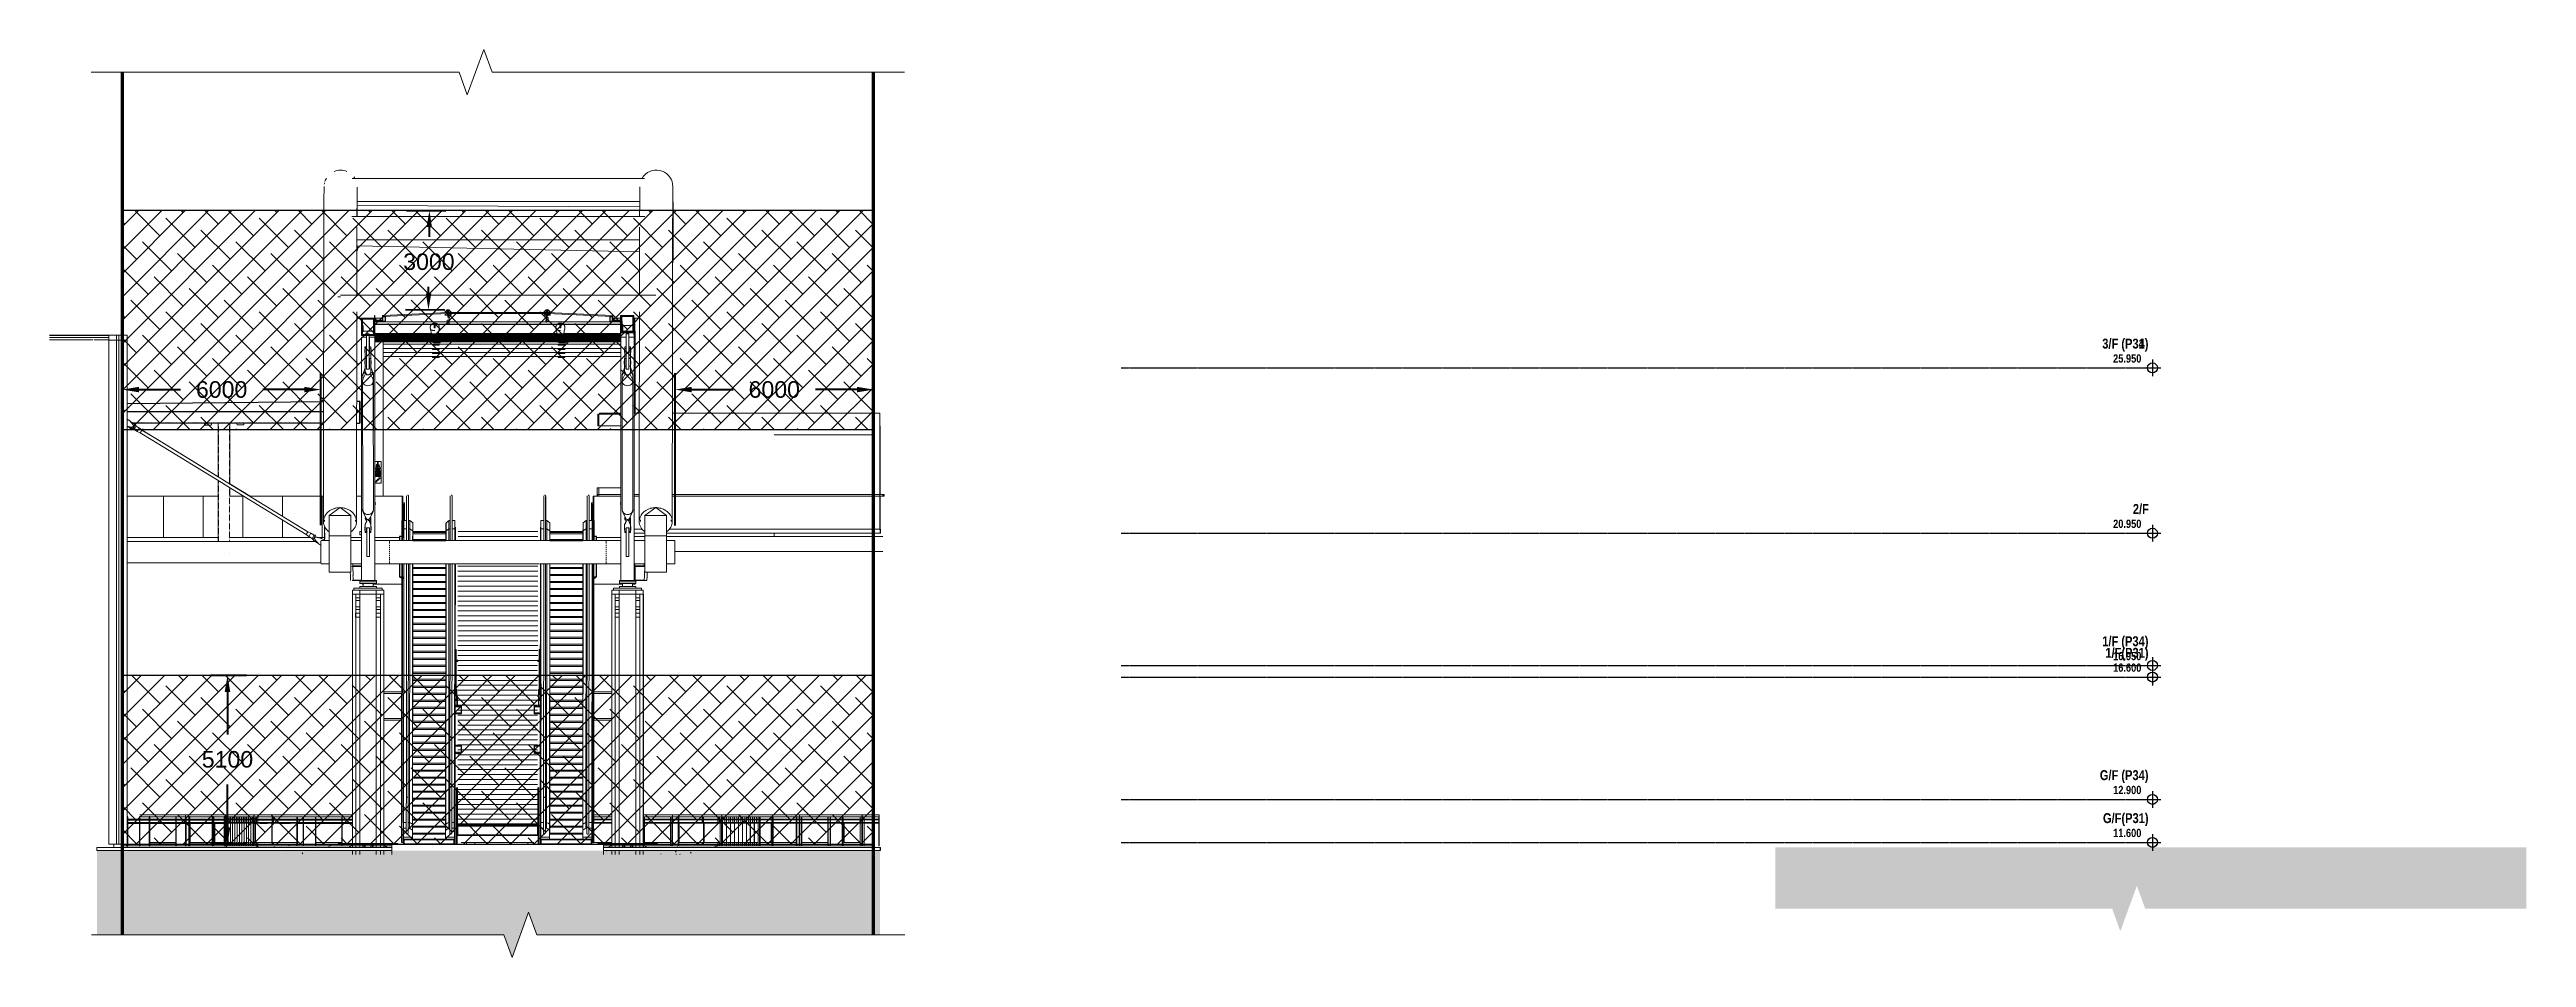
# Model space of a CAD drawing. Header units: millimetres. Extents: x 50357 to 985146, y 723188 to 1803594.
# Drawn here: x 894686 to 969608, y 765895 to 793352 of the extents above; entities that cross this region are included whole.
import ezdxf

# ---------------------------------------------------------------- set-up
doc = ezdxf.new("R2010")
doc.units = ezdxf.units.MM
doc.header["$LTSCALE"] = 3
doc.header["$MEASUREMENT"] = 0
for name, pattern in [('DASHED', [19.05, 12.7, -6.35]), ('Grid Line', [22.225, 12.7, -3.175, 3.175, -3.175]), ('HIDDEN', [0.375, 0.25, -0.125]), ('Member Hidden', [4.5, 2.5, -2])]:
    doc.linetypes.add(name, pattern=pattern)
doc.layers.get('Defpoints').update_dxf_attribs({"color": 32})
for name, color, linetype, lineweight in [('-Dim', 7, 'Continuous', 40), ('A-WALL-PATT', 111, 'Continuous', 25), ('ADS012__', 7, 'Continuous', 13), ('Hatch (CARR)', 8, 'Continuous', 35)]:
    doc.layers.add(name, color=color, linetype=linetype, lineweight=lineweight)
doc.layers.add('-Section line', color=7, linetype='Continuous')
doc.layers.add('00-TITLEBOX', color=7, linetype='Continuous')
for name, color, linetype, lineweight, true_color in [('-Surrender line', 7, 'Continuous', 40, 0xff7575), ('A-FLOR', 7, 'Continuous', 5, 0x6e6e6e), ('A-FLOR-HRAL', 7, 'Continuous', 13, 0x6e6e6e), ('A-FLOR-PATT', 7, 'Continuous', 13, 0x6e6e6e), ('A-GENM', 7, 'Continuous', 13, 0x6e6e6e), ('A-MASS', 7, 'Continuous', 13, 0x6e6e6e), ('ADS060', 7, 'Continuous', 35, 0x6e6e6e), ('ADS280__', 7, 'Continuous', 13, 0x6e6e6e), ('ADS280_B', 7, 'Member Hidden', 13, 0x6e6e6e), ('ADS280_H', 7, 'Member Hidden', 13, 0x6e6e6e), ('ADS280_S', 7, 'Continuous', 13, 0x6e6e6e), ('E-ELEC-EQPM', 7, 'Continuous', 13, 0x6e6e6e), ('I-WALL', 7, 'Continuous', 25, 0x6e6e6e), ('M-EQPM', 7, 'Continuous', 13, 0x6e6e6e), ('Q-SPCQ', 7, 'Continuous', 13, 0x6e6e6e), ('S-BEAM', 7, 'Continuous', 13, 0x6e6e6e), ('S-COLS', 7, 'Continuous', 13, 0x6e6e6e), ('S-STRS', 7, 'Continuous', 13, 0x6e6e6e)]:
    doc.layers.add(name, color=color, linetype=linetype, lineweight=lineweight, true_color=true_color)
doc.styles.add('Arial_B', font='arialbd.ttf', dxfattribs={"width": 0.8, "height": 300})
doc.styles.add('Arial_B_1', font='arialbd.ttf', dxfattribs={"width": 0.8, "height": 250})
doc.styles.get("Standard").update_dxf_attribs({"font": 'arial.ttf'})
doc.styles.add('Style-Arial', font='arial.ttf', dxfattribs={"width": 0.8, "height": 5})
doc.dimstyles.get("Standard").update_dxf_attribs({"dimtxt": 0.5, "dimasz": 0.5, "dimexe": 0.18, "dimexo": 0.0625, "dimgap": 0.09, "dimtad": 0, "dimtih": 1, "dimtoh": 1, "dimdec": 3, "dimzin": 0, "dimdsep": 46, "dimtxsty": 'Standard', "dimcen": 0.09, "dimclrd": 256, "dimclre": 256, "dimclrt": 256, "dimadec": 0, "dimazin": 0, "dimtfac": 1, "dimtdec": 3, "dimtofl": 0, "dimtmove": 0, "dimatfit": 3, "dimfxl": 1, "dimtolj": 1, "dimtzin": 0, "dimlwd": -1, "dimlwe": -1, "dimarcsym": 0})
pattern_1 = [(45, (0, 0), (-0.088388347648, 0.088388347648), [])]
pattern_2 = [(0, (970130.18, 771645.61), (812.8, 203.2), [33.528, -576.072, 33.528, -576.072, -3251.2]), (0, (970130.18, 771645.61), (812.8, 203.2), [-1219.2, 33.528, -1185.672, 33.528, -576.072, -1422.4]), (0, (970130.18, 771645.61), (812.8, 203.2), [-3048, 33.528, -372.872, 33.528, -982.472]), (120, (970434.98, 771747.21), (-582.37636, 602.30545), [33.528, -576.072, 33.528, -3827.272]), (120, (970434.98, 771747.21), (-582.37636, 602.30545), [-643.128, -576.072, 33.528, -1185.672, -2032]), (120, (970434.98, 771747.21), (-582.37636, 602.30545), [-2438.4, 33.528, -576.072, 33.528, -1388.872]), (120, (970434.98, 771747.21), (-582.37636, 602.30545), [-3081.528, -372.872, 33.528, -982.472]), (240, (970536.58, 772153.61), (-230.42364, -805.50545), [33.528, -576.072, 33.528, -3827.272]), (240, (970536.58, 772153.61), (-230.42364, -805.50545), [-643.128, -576.072, 33.528, -1185.672, -2032]), (240, (970536.58, 772153.61), (-230.42364, -805.50545), [-2438.4, 33.528, -576.072, 33.528, -1388.872]), (240, (970536.58, 772153.61), (-230.42364, -805.50545), [-3081.528, -372.872, 33.528, -982.472])]
pattern_3 = [(45, (-608130.97, 13871), (-251.4472, 251.4472), []), (45, (-608130.97, 14252), (-251.4472, 251.4472), [])]
pattern_4 = [(45, (970121.66, 771645.6), (-251.4472, 251.4472), []), (45, (970121.66, 772026.6), (-251.4472, 251.4472), [])]

msp = doc.modelspace()

# ---------------------------------------------------------------- texts
at = {"layer": '-Section line', "linetype": 'Continuous', "lineweight": 13, "insert": (901889.5972, 791839.2221), "char_height": 2.5, "width": 15294.982925, "attachment_point": 1, "rotation": 359.69982267, "style": 'Style-Arial'}
msp.add_mtext('STRATUM OF SURRENDER UPON DEMAND, DATUM TO BE CONFIRMED BY WKCDA', dxfattribs=at)
at = {"layer": 'ADS012__', "lineweight": 30, "attachment_point": 1}
for s, insert, char_height, width, style in [('3/F (P34)', (956776.9605, 784608.1363), 300, 1718.818, 'Arial_B'), ('3/F (P31)', (956776.9605, 784608.1363), 300, 1718.818, 'Arial_B'), ('25.950', (957105.5082, 784134.8968), 250, 1026.16, 'Arial_B_1'), ('2/F', (957703.3605, 779608.1363), 300, 596.4555, 'Arial_B'), ('20.950', (957105.5082, 779134.8968), 250, 1026.16, 'Arial_B_1'), ('1/F (P34)', (956776.9605, 775608.1363), 300, 1718.818, 'Arial_B'), ('1/F(P31)', (956872.1605, 775258.1363), 300, 1603.375, 'Arial_B'), ('16.950', (957105.5082, 775134.8968), 250, 1026.16, 'Arial_B_1'), ('16.600', (957105.5082, 774784.8968), 250, 1026.16, 'Arial_B_1'), ('G/F (P34)', (956703.3605, 771558.1363), 300, 1808.607, 'Arial_B'), ('12.900', (957105.5082, 771084.8968), 250, 1026.16, 'Arial_B_1'), ('G/F(P31)', (956798.5605, 770258.1363), 300, 1693.164, 'Arial_B'), ('11.600', (957105.5082, 769784.8968), 250, 1026.16, 'Arial_B_1')]:
    msp.add_mtext(s, dxfattribs=dict(at, insert=insert, char_height=char_height, width=width, style=style))

# ---------------------------------------------------------------- blocks, each defined once
blk = doc.blocks.new('Level - TR_3_0mm-29552-SEC C')
at = {"layer": 'ADS012__', "color": 10, "lineweight": 30}
for p, q in [((-655181, 12900), (-654678, 12900)), ((-654930, 13151), (-654930, 12649))]:
    blk.add_line(p, q, dxfattribs=at)
blk.add_circle((-654930, 12900), 150, dxfattribs=at)
blk = doc.blocks.new('*D341')
at = {"layer": '-Dim', "transparency": 16777216}
for p, q in [((913608, 778963), (913608, 783568)), ((914108, 783068), (915361, 783068)), ((919108, 783068), (917855, 783068)), ((919608, 778963), (919608, 783568))]:
    blk.add_line(p, q, dxfattribs=at)
for points in [[(914108, 783152), (914108, 782985), (913608, 783068)], [(919108, 783152), (919108, 782985), (919608, 783068)]]:
    blk.add_solid(points, dxfattribs=at)
at = {"layer": 'Defpoints', "color": 0, "transparency": 16777216}
for p in [(919608, 783068), (913608, 778963), (919608, 778963)]:
    blk.add_point(p, dxfattribs=at)
at = {"layer": '-Dim', "transparency": 16777216, "insert": (916608, 783068), "char_height": 500, "attachment_point": 5}
blk.add_mtext('\\A1;6000', dxfattribs=at)
blk = doc.blocks.new('*D342')
at = {"layer": '-Dim', "transparency": 16777216}
for p, q in [((896892, 778965), (896892, 783568)), ((897392, 783068), (898645, 783068)), ((902392, 783068), (901139, 783068)), ((902892, 778965), (902892, 783568))]:
    blk.add_line(p, q, dxfattribs=at)
for points in [[(897392, 783152), (897392, 782985), (896892, 783068)], [(902392, 783152), (902392, 782985), (902892, 783068)]]:
    blk.add_solid(points, dxfattribs=at)
at = {"layer": 'Defpoints', "color": 0, "transparency": 16777216}
for p in [(902892, 783068), (896892, 778964), (902892, 778964)]:
    blk.add_point(p, dxfattribs=at)
at = {"layer": '-Dim', "transparency": 16777216, "insert": (899892, 783068), "char_height": 500, "attachment_point": 5}
blk.add_mtext('\\A1;6000', dxfattribs=at)
blk = doc.blocks.new('*D343')
at = {"layer": '-Dim', "transparency": 16777216}
for p, q in [((905486, 788487), (906677, 788475)), ((906172, 787980), (906169, 787688)), ((906152, 785980), (906154, 786177)), ((905457, 785487), (906647, 785476))]:
    blk.add_line(p, q, dxfattribs=at)
for points in [[(906088, 787981), (906255, 787979), (906177, 788480)], [(906069, 785981), (906235, 785980), (906147, 785480)]]:
    blk.add_solid(points, dxfattribs=at)
at = {"layer": 'Defpoints', "color": 0, "transparency": 16777216}
for p in [(905486, 788487), (906177, 788480), (905457, 785487)]:
    blk.add_point(p, dxfattribs=at)
at = {"layer": '-Dim', "transparency": 16777216, "insert": (906162, 786933), "char_height": 500, "attachment_point": 5}
blk.add_mtext('\\A1;3000', dxfattribs=at)
blk = doc.blocks.new('*D345')
at = {"layer": '-Dim', "transparency": 16777216}
for p, q in [((900647, 774425), (899569, 774425)), ((900069, 773925), (900069, 772639)), ((900069, 769825), (900069, 771128)), ((900647, 769325), (899569, 769325))]:
    blk.add_line(p, q, dxfattribs=at)
for points in [[(899986, 773925), (900153, 773925), (900069, 774425)], [(899986, 769825), (900153, 769825), (900069, 769325)]]:
    blk.add_solid(points, dxfattribs=at)
at = {"layer": 'Defpoints', "color": 0, "transparency": 16777216}
for p in [(900069, 774425), (900647, 774425), (900647, 769325)]:
    blk.add_point(p, dxfattribs=at)
at = {"layer": '-Dim', "transparency": 16777216, "insert": (900069, 771884), "char_height": 500, "attachment_point": 5}
blk.add_mtext('\\A1;5100', dxfattribs=at)
blk = doc.blocks.new('DLN_Escalator3 - 12_5m 2-29188-SEC C')
at = {"layer": 'E-ELEC-EQPM', "color": 251, "lineweight": 9}
blk.add_line((-670666, 11598), (-670666, 11550), dxfattribs=at)
blk = doc.blocks.new('DLN_Escalator3 - 12_5m 2-42613-SEC C')
at = {"layer": 'E-ELEC-EQPM', "color": 251, "lineweight": 9}
for p, q in [((-670921, 11550), (-670921, 11597)), ((-669071, 11600), (-669071, 11550)), ((-669069, 11551), (-669069, 11600))]:
    blk.add_line(p, q, dxfattribs=at)
blk = doc.blocks.new('Railing - 800mm-V61-SEC C')
at = {"layer": 'A-FLOR-HRAL', "color": 251, "lineweight": 9}
blk.add_line((-678176, 11600), (-678134, 11600), dxfattribs=at)
blk = doc.blocks.new('Railing - 50 x 12mm-V62-SEC C')
at = {"layer": 'A-FLOR-HRAL', "color": 251, "lineweight": 9}
for p, q in [((-678133, 12370), (-678134, 12370)), ((-678134, 12370), (-678134, 11500)), ((-678133, 11500), (-678133, 12370)), ((-678083, 12370), (-678133, 12370)), ((-678083, 12370), (-678083, 12300)), ((-678083, 12280), (-678083, 12200)), ((-678134, 11500), (-678133, 11500)), ((-678083, 11500), (-678133, 11500)), ((-678083, 11600), (-678083, 11500))]:
    blk.add_line(p, q, dxfattribs=at)
blk = doc.blocks.new('Railing - 50 x 12mm-V63-SEC C')
at = {"layer": 'A-FLOR-HRAL', "color": 251, "lineweight": 9}
for p, q in [((-677856, 12370), (-677857, 12370)), ((-677857, 12370), (-677857, 12282)), ((-677857, 12281), (-677857, 11500)), ((-677856, 11500), (-677856, 12370)), ((-677806, 12370), (-677856, 12370)), ((-677806, 12370), (-677806, 12300)), ((-677806, 12280), (-677806, 12200)), ((-677857, 11500), (-677856, 11500)), ((-677806, 11500), (-677856, 11500)), ((-677806, 11600), (-677806, 11500))]:
    blk.add_line(p, q, dxfattribs=at)
blk = doc.blocks.new('Railing - 50 x 12mm-V64-SEC C')
at = {"layer": 'A-FLOR-HRAL', "color": 251, "lineweight": 9}
for p, q in [((-677372, 12370), (-677373, 12370)), ((-677373, 12370), (-677373, 11500)), ((-677372, 11500), (-677372, 12370)), ((-677344, 12370), (-677372, 12370)), ((-677373, 11500), (-677372, 11500)), ((-677344, 11500), (-677372, 11500))]:
    blk.add_line(p, q, dxfattribs=at)
blk = doc.blocks.new('Railing - 50 x 12mm-V65-SEC C')
at = {"layer": 'A-FLOR-HRAL', "color": 251, "lineweight": 9}
for p, q in [((-677278, 12370), (-677283, 12370)), ((-677283, 12370), (-677283, 12180)), ((-677278, 12180), (-677278, 12370)), ((-677232, 12370), (-677278, 12370)), ((-677232, 12370), (-677232, 12300)), ((-677232, 12280), (-677232, 12200)), ((-677283, 11600), (-677283, 11500)), ((-677283, 11500), (-677278, 11500)), ((-677278, 11500), (-677278, 11600)), ((-677264, 11500), (-677278, 11500)), ((-677232, 11600), (-677232, 11551))]:
    blk.add_line(p, q, dxfattribs=at)
blk = doc.blocks.new('Railing - 800mm-V66-SEC C')
at = {"layer": 'A-FLOR-HRAL', "color": 251, "lineweight": 9}
for p, q in [((-677170, 12180), (-677301, 12180)), ((-677301, 12180), (-677301, 11600)), ((-676814, 12180), (-676946, 12180)), ((-676814, 11600), (-676814, 12180)), ((-676814, 12180), (-676810, 12180)), ((-676810, 12180), (-676810, 11600)), ((-677301, 11600), (-676814, 11600)), ((-676810, 11600), (-676814, 11600))]:
    blk.add_line(p, q, dxfattribs=at)
blk = doc.blocks.new('Railing - 50 x 12mm-V67-SEC C')
at = {"layer": 'A-FLOR-HRAL', "color": 251, "lineweight": 9}
for p, q in [((-676787, 12370), (-676796, 12370)), ((-676796, 12370), (-676796, 12180)), ((-676787, 12180), (-676787, 12370)), ((-676756, 12370), (-676787, 12370)), ((-676756, 12370), (-676756, 12300)), ((-676756, 12280), (-676756, 12200)), ((-676796, 11600), (-676796, 11551)), ((-676787, 11551), (-676787, 11600)), ((-676756, 11600), (-676756, 11551))]:
    blk.add_line(p, q, dxfattribs=at)
blk = doc.blocks.new('Railing - 800mm-V68-SEC C')
at = {"layer": 'A-FLOR-HRAL', "color": 251, "lineweight": 9}
for p, q in [((-676598, 12180), (-676800, 12180)), ((-676800, 12180), (-676800, 11600)), ((-676059, 12180), (-676257, 12180)), ((-676059, 11600), (-676059, 12180)), ((-676059, 12180), (-676057, 12180)), ((-676057, 12180), (-676057, 11600)), ((-676800, 11600), (-676059, 11600)), ((-676057, 11600), (-676059, 11600))]:
    blk.add_line(p, q, dxfattribs=at)
blk = doc.blocks.new('Railing - 50 x 12mm-V69-SEC C')
at = {"layer": 'A-FLOR-HRAL', "color": 251, "lineweight": 9}
for p, q in [((-676041, 12370), (-676053, 12370)), ((-676053, 12370), (-676053, 11500)), ((-676041, 11500), (-676041, 12370)), ((-676035, 12370), (-676041, 12370)), ((-676035, 12370), (-676035, 12300)), ((-676035, 12280), (-676035, 12200)), ((-676035, 12180), (-676035, 11551)), ((-676053, 11500), (-676041, 11500)), ((-676039, 11500), (-676041, 11500))]:
    blk.add_line(p, q, dxfattribs=at)
blk = doc.blocks.new('Railing - 50 x 12mm-V70-SEC C')
at = {"layer": 'A-FLOR-HRAL', "color": 251, "lineweight": 9}
for p, q in [((-675482, 12370), (-675494, 12370)), ((-675494, 12370), (-675494, 11500)), ((-675482, 11500), (-675482, 12370)), ((-675482, 12370), (-675482, 12370)), ((-675494, 11500), (-675482, 11500)), ((-675482, 11500), (-675482, 11500))]:
    blk.add_line(p, q, dxfattribs=at)
blk = doc.blocks.new('Railing - 800mm-V71-SEC C')
at = {"layer": 'A-FLOR-HRAL', "color": 251, "lineweight": 9}
blk.add_line((-675482, 11600), (-674694, 11600), dxfattribs=at)
blk = doc.blocks.new('Railing - 50 x 12mm-V72-SEC C')
at = {"layer": 'A-FLOR-HRAL', "color": 251, "lineweight": 9}
for p, q in [((-674682, 12370), (-674694, 12370)), ((-674694, 12370), (-674694, 11570)), ((-674682, 11570), (-674682, 12370)), ((-674682, 12370), (-674682, 12370)), ((-674694, 11550), (-674694, 11500)), ((-674694, 11500), (-674682, 11500)), ((-674682, 11500), (-674682, 11550)), ((-674682, 11500), (-674682, 11500))]:
    blk.add_line(p, q, dxfattribs=at)
blk = doc.blocks.new('Railing - 50 x 12mm-V75-SEC C')
at = {"layer": 'A-FLOR-HRAL', "color": 251, "lineweight": 9}
for p, q in [((-677341, 12370), (-677344, 12370)), ((-677344, 12370), (-677344, 11500)), ((-677341, 11500), (-677341, 12370)), ((-677292, 12370), (-677341, 12370)), ((-677292, 12370), (-677292, 12300)), ((-677292, 12280), (-677292, 12200)), ((-677344, 11500), (-677341, 11500)), ((-677292, 11500), (-677341, 11500)), ((-677292, 11600), (-677292, 11500))]:
    blk.add_line(p, q, dxfattribs=at)
blk = doc.blocks.new('Railing - Railing-28227-SEC C')
at = {"color": 8, "true_color": 0x6e6e6e}
for p, q in [((-681190, 12300), (-681184, 12300)), ((-681190, 12280), (-681184, 12280)), ((-681190, 12200), (-681184, 12200)), ((-681190, 12180), (-681184, 12180)), ((-681189, 12370), (-681178, 12370)), ((-681167, 12370), (-681178, 12370)), ((-681178, 12370), (-681178, 11500)), ((-681167, 11500), (-681167, 12370)), ((-681167, 12300), (-680811, 12300)), ((-681167, 12280), (-680811, 12280)), ((-681167, 12200), (-680811, 12200)), ((-681167, 12180), (-680811, 12180)), ((-680799, 12370), (-680811, 12370)), ((-680811, 12370), (-680811, 11500)), ((-680799, 11500), (-680799, 12370)), ((-680799, 12370), (-680799, 12370)), ((-680799, 12300), (-680517, 12300)), ((-680799, 12280), (-680517, 12280)), ((-680799, 12200), (-680517, 12200)), ((-680799, 12180), (-680517, 12180)), ((-680505, 12370), (-680517, 12370)), ((-680517, 12370), (-680517, 11500)), ((-680505, 11500), (-680505, 12370)), ((-680505, 12370), (-680505, 12370)), ((-680505, 12300), (-679717, 12300)), ((-680505, 12280), (-679717, 12280)), ((-680505, 12200), (-679717, 12200)), ((-680505, 12180), (-679717, 12180)), ((-679705, 12370), (-679717, 12370)), ((-679717, 12370), (-679717, 11500)), ((-679705, 11500), (-679705, 12370)), ((-679705, 12370), (-679705, 12370)), ((-679705, 12300), (-679424, 12300)), ((-679705, 12280), (-679424, 12280)), ((-679705, 12200), (-679424, 12200)), ((-679705, 12180), (-679424, 12180)), ((-679412, 12370), (-679424, 12370)), ((-679424, 12370), (-679424, 11500)), ((-679412, 11500), (-679412, 12370)), ((-679411, 12370), (-679412, 12370)), ((-679412, 12300), (-679316, 12300)), ((-679412, 12280), (-679316, 12280)), ((-679412, 12200), (-679316, 12200)), ((-679412, 12180), (-679316, 12180)), ((-679411, 12370), (-679411, 12300)), ((-679411, 12280), (-679411, 12200)), ((-679411, 12180), (-679411, 11500)), ((-679304, 12370), (-679316, 12370)), ((-679316, 12370), (-679316, 11500)), ((-679304, 11500), (-679304, 12370)), ((-679298, 12370), (-679304, 12370)), ((-679302, 12300), (-678741, 12300)), ((-679302, 12280), (-679179, 12280)), ((-679302, 12200), (-679298, 12200)), ((-679302, 12180), (-678615, 12180)), ((-679298, 12370), (-679298, 12300)), ((-679298, 12280), (-679298, 12200)), ((-679298, 12200), (-679179, 12200)), ((-679298, 12180), (-679298, 11500)), ((-679286, 12180), (-679286, 11600)), ((-679179, 12280), (-678951, 12280)), ((-679179, 12200), (-678615, 12200)), ((-678951, 12280), (-678615, 12280)), ((-678741, 12300), (-678615, 12300)), ((-678607, 12370), (-678616, 12370)), ((-678616, 12370), (-678616, 11500)), ((-678607, 11500), (-678607, 12370)), ((-678573, 12370), (-678607, 12370)), ((-678597, 12300), (-678245, 12300)), ((-678597, 12280), (-678409, 12280)), ((-678597, 12200), (-678245, 12200)), ((-678597, 12180), (-678245, 12180)), ((-678573, 12370), (-678573, 12300)), ((-678573, 12280), (-678573, 12200)), ((-678573, 12180), (-678573, 11500)), ((-678561, 11600), (-678561, 12180)), ((-678559, 12180), (-678559, 11600)), ((-678540, 12180), (-678540, 11600)), ((-678409, 12280), (-678299, 12280)), ((-678299, 12280), (-678245, 12280)), ((-678245, 12370), (-678247, 12370)), ((-678247, 12370), (-678247, 11500)), ((-678245, 11500), (-678245, 12370)), ((-678232, 12370), (-678245, 12370)), ((-678231, 12370), (-678232, 12370)), ((-678232, 12370), (-678232, 11500)), ((-678231, 11500), (-678231, 12370)), ((-678203, 12370), (-678231, 12370)), ((-678217, 12300), (-678203, 12300)), ((-678217, 12280), (-678203, 12280)), ((-678217, 12200), (-678203, 12200)), ((-678217, 12180), (-678203, 12180)), ((-678202, 12370), (-678203, 12370)), ((-678203, 12370), (-678203, 11500)), ((-678202, 11500), (-678202, 12370)), ((-678187, 12370), (-678202, 12370)), ((-678187, 12300), (-678134, 12300)), ((-678187, 12280), (-678134, 12280)), ((-678187, 12200), (-678134, 12200)), ((-678187, 12180), (-678134, 12180)), ((-677357, 12300), (-677344, 12300)), ((-677357, 12280), (-677344, 12280)), ((-677357, 12200), (-677344, 12200)), ((-677357, 12180), (-677344, 12180)), ((-677326, 12300), (-677283, 12300)), ((-677326, 12280), (-677283, 12280)), ((-677326, 12200), (-677283, 12200)), ((-677326, 12180), (-677302, 12180)), ((-677264, 12300), (-676797, 12300)), ((-677264, 12280), (-676797, 12280)), ((-677264, 12200), (-676797, 12200)), ((-677171, 12180), (-676946, 12180)), ((-676810, 12180), (-676800, 12180)), ((-676777, 12300), (-676054, 12300)), ((-676777, 12280), (-676054, 12280)), ((-676777, 12200), (-676054, 12200)), ((-676599, 12180), (-676257, 12180)), ((-676058, 12180), (-676054, 12180)), ((-676040, 12300), (-675863, 12300)), ((-676040, 12280), (-675863, 12280)), ((-676040, 12200), (-675863, 12200)), ((-676040, 12180), (-675863, 12180)), ((-675851, 12300), (-675494, 12300)), ((-675851, 12280), (-675494, 12280)), ((-675851, 12200), (-675494, 12200)), ((-675851, 12180), (-675494, 12180)), ((-675482, 12300), (-674694, 12300)), ((-675482, 12280), (-674694, 12280)), ((-675482, 12200), (-674694, 12200)), ((-675482, 12180), (-674694, 12180)), ((-674682, 12300), (-674374, 12300)), ((-674682, 12280), (-674374, 12280)), ((-674682, 12200), (-674374, 12200)), ((-674682, 12180), (-674374, 12180)), ((-681197, 11500), (-681197, 11550)), ((-681178, 11500), (-681197, 11500)), ((-681178, 11500), (-681167, 11500)), ((-680811, 11500), (-680799, 11500)), ((-680799, 11500), (-680799, 11500)), ((-680517, 11500), (-680505, 11500)), ((-680505, 11600), (-679717, 11600)), ((-680505, 11500), (-680505, 11500)), ((-679717, 11500), (-679705, 11500)), ((-679705, 11500), (-679705, 11500)), ((-679424, 11500), (-679412, 11500)), ((-679411, 11500), (-679412, 11500)), ((-679316, 11500), (-679304, 11500)), ((-679298, 11500), (-679304, 11500)), ((-679286, 11600), (-678616, 11600)), ((-678616, 11500), (-678607, 11500)), ((-678573, 11500), (-678607, 11500)), ((-678573, 11600), (-678561, 11600)), ((-678559, 11600), (-678561, 11600)), ((-678540, 11600), (-678247, 11600)), ((-678247, 11500), (-678245, 11500)), ((-678232, 11500), (-678245, 11500)), ((-678232, 11500), (-678231, 11500)), ((-678203, 11500), (-678231, 11500)), ((-678203, 11500), (-678202, 11500)), ((-678187, 11500), (-678202, 11500))]:
    blk.add_line(p, q, dxfattribs=at)
at = {"layer": 'A-FLOR-HRAL', "color": 8, "lineweight": 9, "true_color": 0x6e6e6e}
for p, q in [((-678152, 12370), (-678187, 12370)), ((-678152, 12370), (-678152, 12300)), ((-678152, 12280), (-678152, 12200)), ((-678118, 12300), (-678064, 12300)), ((-678118, 12280), (-678064, 12280)), ((-678118, 12200), (-678064, 12200)), ((-678118, 12180), (-678064, 12180)), ((-678048, 12300), (-677995, 12300)), ((-678048, 12280), (-677995, 12280)), ((-678048, 12200), (-677995, 12200)), ((-678048, 12180), (-677995, 12180)), ((-677979, 12300), (-677926, 12300)), ((-677979, 12280), (-677926, 12280)), ((-677979, 12200), (-677926, 12200)), ((-677979, 12180), (-677926, 12180)), ((-677910, 12300), (-677857, 12300)), ((-677910, 12280), (-677857, 12280)), ((-677910, 12200), (-677857, 12200)), ((-677910, 12180), (-677857, 12180)), ((-677841, 12300), (-677788, 12300)), ((-677841, 12280), (-677788, 12280)), ((-677841, 12200), (-677788, 12200)), ((-677841, 12180), (-677788, 12180)), ((-677772, 12300), (-677719, 12300)), ((-677772, 12280), (-677719, 12280)), ((-677772, 12200), (-677719, 12200)), ((-677772, 12180), (-677719, 12180)), ((-677703, 12300), (-677649, 12300)), ((-677703, 12280), (-677649, 12280)), ((-677703, 12200), (-677649, 12200)), ((-677703, 12180), (-677649, 12180)), ((-677633, 12300), (-677580, 12300)), ((-677633, 12280), (-677580, 12280)), ((-677633, 12200), (-677580, 12200)), ((-677633, 12180), (-677580, 12180)), ((-677564, 12300), (-677511, 12300)), ((-677564, 12280), (-677511, 12280)), ((-677564, 12200), (-677511, 12200)), ((-677564, 12180), (-677511, 12180)), ((-677495, 12300), (-677442, 12300)), ((-677495, 12280), (-677442, 12280)), ((-677495, 12200), (-677442, 12200)), ((-677495, 12180), (-677442, 12180)), ((-677426, 12300), (-677373, 12300)), ((-677426, 12280), (-677373, 12280)), ((-677426, 12200), (-677373, 12200)), ((-677426, 12180), (-677373, 12180)), ((-678152, 11500), (-678187, 11500)), ((-678152, 11600), (-678152, 11500))]:
    blk.add_line(p, q, dxfattribs=at)
at = {"color": 8, "true_color": 0x6e6e6e}
for name, p in [('Railing - 50 x 12mm-V62-SEC C', (0, 0)), ('Railing - 50 x 12mm-V62-SEC C', (69, 0)), ('Railing - 50 x 12mm-V62-SEC C', (138, 0)), ('Railing - 50 x 12mm-V62-SEC C', (207, 0)), ('Railing - 50 x 12mm-V63-SEC C', (0, 0)), ('Railing - 50 x 12mm-V62-SEC C', (346, 0)), ('Railing - 50 x 12mm-V62-SEC C', (415, 0)), ('Railing - 50 x 12mm-V62-SEC C', (484, 0)), ('Railing - 50 x 12mm-V62-SEC C', (553, 0)), ('Railing - 50 x 12mm-V62-SEC C', (622, 0)), ('Railing - 50 x 12mm-V62-SEC C', (692, 0)), ('Railing - 50 x 12mm-V64-SEC C', (0, 0)), ('Railing - 50 x 12mm-V75-SEC C', (0, 0)), ('Railing - 800mm-V66-SEC C', (0, 0)), ('Railing - 50 x 12mm-V65-SEC C', (0, 0)), ('Railing - 800mm-V68-SEC C', (0, 0)), ('Railing - 50 x 12mm-V67-SEC C', (0, 0)), ('Railing - 50 x 12mm-V69-SEC C', (0, 0)), ('Railing - 50 x 12mm-V70-SEC C', (-369, 0)), ('Railing - 50 x 12mm-V70-SEC C', (0, 0)), ('Railing - 50 x 12mm-V72-SEC C', (0, 0)), ('Railing - 800mm-V61-SEC C', (0, 0)), ('Railing - 800mm-V61-SEC C', (69, 0)), ('Railing - 800mm-V61-SEC C', (138, 0)), ('Railing - 800mm-V61-SEC C', (207, 0)), ('Railing - 800mm-V61-SEC C', (277, 0)), ('Railing - 800mm-V61-SEC C', (346, 0)), ('Railing - 800mm-V61-SEC C', (415, 0)), ('Railing - 800mm-V61-SEC C', (484, 0)), ('Railing - 800mm-V61-SEC C', (553, 0)), ('Railing - 800mm-V61-SEC C', (622, 0)), ('Railing - 800mm-V61-SEC C', (692, 0)), ('Railing - 800mm-V61-SEC C', (761, 0)), ('Railing - 800mm-V71-SEC C', (0, 0))]:
    blk.add_blockref(name, p, dxfattribs=at)
blk = doc.blocks.new('Top Rail Type - Top Rail_Internal_-28234-SEC C')
at = {"layer": 'A-FLOR-HRAL', "lineweight": 9}
for p, q in [((-679418, 12430), (-680805, 12430)), ((-680805, 12370), (-679418, 12370)), ((-678187, 12430), (-678206, 12430)), ((-678206, 12370), (-678187, 12370)), ((-677317, 12430), (-678187, 12430)), ((-678187, 12370), (-677317, 12370)), ((-674374, 12430), (-675857, 12430)), ((-675857, 12370), (-674374, 12370))]:
    blk.add_line(p, q, dxfattribs=at)
at = {"layer": 'A-FLOR-HRAL', "lineweight": 9, "flags": 128}
for points in [[(-679418, 12430), (-679199, 12430), (-678989, 12430), (-678793, 12430), (-678617, 12430), (-678467, 12430), (-678348, 12430), (-678262, 12430), (-678213, 12430), (-678206, 12430)], [(-679418, 12370), (-679199, 12370), (-678989, 12370), (-678793, 12370), (-678617, 12370), (-678467, 12370), (-678348, 12370), (-678262, 12370), (-678213, 12370), (-678206, 12370)], [(-677317, 12430), (-677225, 12430), (-677089, 12430), (-676916, 12430), (-676709, 12430), (-676476, 12430), (-676224, 12430), (-675960, 12430), (-675857, 12430)], [(-677317, 12370), (-677225, 12370), (-677089, 12370), (-676916, 12370), (-676709, 12370), (-676476, 12370), (-676224, 12370), (-675960, 12370), (-675857, 12370)]]:
    blk.add_lwpolyline(points, dxfattribs=at)
at = {"layer": 'A-FLOR-HRAL', "lineweight": 9}
for points, knots in [([(-679417, 12430), (-679418, 12431), (-679418, 12429), (-679418, 12421), (-679418, 12412), (-679418, 12404), (-679418, 12400)], [0.4444444, 0.4444444, 0.4444444, 0.4444444, 0.6666667, 0.7777778, 0.8888889, 1, 1, 1, 1]), ([(-677357, 12400), (-677357, 12404), (-677355, 12412), (-677346, 12421), (-677335, 12427), (-677324, 12430), (-677316, 12430), (-677313, 12430)], [-1, -1, -1, -1, -0.8888889, -0.7777778, -0.6666667, -0.5555556, -0.4580782, -0.4580782, -0.4580782, -0.4580782]), ([(-677313, 12370), (-677316, 12370), (-677324, 12370), (-677335, 12373), (-677346, 12379), (-677355, 12388), (-677357, 12396), (-677357, 12400)], [-0.5426889, -0.5426889, -0.5426889, -0.5426889, -0.4444444, -0.3333333, -0.2222222, -0.1111111, 0, 0, 0, 0])]:
    blk.add_open_spline(points, degree=3, knots=knots, dxfattribs=at)
blk.add_open_spline([(-679418, 12400), (-679418, 12396), (-679418, 12388), (-679418, 12379), (-679418, 12373), (-679418, 12370), (-679418, 12370), (-679417, 12370)], degree=3, dxfattribs=at)
blk = doc.blocks.new('Railing - 50 x 12mm-V76-SEC C')
at = {"layer": 'A-FLOR-HRAL', "color": 251, "lineweight": 9}
for p, q in [((-659014, 12370), (-659019, 12370)), ((-659019, 12370), (-659019, 11500)), ((-659014, 11500), (-659014, 12370)), ((-659014, 12370), (-658968, 12370)), ((-658968, 12370), (-658968, 12300)), ((-658968, 12280), (-658968, 12200)), ((-658968, 12180), (-658968, 11500)), ((-659019, 11500), (-659014, 11500)), ((-658968, 11500), (-659014, 11500))]:
    blk.add_line(p, q, dxfattribs=at)
blk = doc.blocks.new('Railing - 800mm-V77-SEC C')
at = {"layer": 'A-FLOR-HRAL', "color": 251, "lineweight": 9}
for p, q in [((-659500, 12180), (-659500, 11600)), ((-659500, 11600), (-659019, 11600)), ((-658968, 11600), (-658946, 11600))]:
    blk.add_line(p, q, dxfattribs=at)
blk = doc.blocks.new('Railing - 50 x 12mm-V78-SEC C')
at = {"layer": 'A-FLOR-HRAL', "color": 251, "lineweight": 9}
for p, q in [((-659547, 12370), (-659559, 12370)), ((-659559, 12370), (-659559, 11500)), ((-659547, 11500), (-659547, 12370)), ((-659547, 12370), (-659529, 12370)), ((-659529, 12370), (-659529, 12300)), ((-659529, 12280), (-659529, 12200)), ((-659529, 12180), (-659529, 11500)), ((-659559, 11500), (-659547, 11500)), ((-659529, 11500), (-659547, 11500))]:
    blk.add_line(p, q, dxfattribs=at)
blk = doc.blocks.new('Railing - 50 x 12mm-V79-SEC C')
at = {"layer": 'A-FLOR-HRAL', "color": 251, "lineweight": 9}
for p, q in [((-659978, 12370), (-659990, 12370)), ((-659990, 12370), (-659990, 11500)), ((-659978, 11500), (-659978, 12370)), ((-659978, 12370), (-659978, 12370)), ((-659990, 11500), (-659978, 11500)), ((-659978, 11500), (-659978, 11500))]:
    blk.add_line(p, q, dxfattribs=at)
blk = doc.blocks.new('Railing - 800mm-V80-SEC C')
at = {"layer": 'A-FLOR-HRAL', "color": 251, "lineweight": 9}
blk.add_line((-660778, 11600), (-659990, 11600), dxfattribs=at)
blk = doc.blocks.new('Railing - 50 x 12mm-V81-SEC C')
at = {"layer": 'A-FLOR-HRAL', "color": 251, "lineweight": 9}
for p, q in [((-660947, 12300), (-660947, 12370)), ((-660943, 12370), (-660947, 12370)), ((-660947, 12200), (-660947, 12280)), ((-660947, 11500), (-660947, 12180)), ((-660931, 12370), (-660943, 12370)), ((-660943, 12370), (-660943, 11500)), ((-660931, 11500), (-660931, 12370)), ((-660943, 11500), (-660947, 11500)), ((-660943, 11500), (-660931, 11500))]:
    blk.add_line(p, q, dxfattribs=at)
blk = doc.blocks.new('Railing - 800mm-V82-SEC C')
at = {"layer": 'A-FLOR-HRAL', "color": 251, "lineweight": 9}
for p, q in [((-661695, 11600), (-661695, 12180)), ((-661693, 12180), (-661693, 11600)), ((-660954, 11600), (-660954, 12180)), ((-661693, 11600), (-661695, 11600)), ((-661693, 11600), (-661686, 11600)), ((-661644, 11600), (-660954, 11600))]:
    blk.add_line(p, q, dxfattribs=at)
blk = doc.blocks.new('Railing - 50 x 12mm-V83-SEC C')
at = {"layer": 'A-FLOR-HRAL', "color": 251, "lineweight": 9}
for p, q in [((-661686, 12300), (-661686, 12370)), ((-661654, 12370), (-661686, 12370)), ((-661686, 12200), (-661686, 12280)), ((-661686, 11500), (-661686, 12180)), ((-661644, 12370), (-661654, 12370)), ((-661654, 12370), (-661654, 11500)), ((-661644, 11500), (-661644, 12370)), ((-661654, 11500), (-661686, 11500)), ((-661654, 11500), (-661644, 11500))]:
    blk.add_line(p, q, dxfattribs=at)
blk = doc.blocks.new('Railing - 800mm-V84-SEC C')
at = {"layer": 'A-FLOR-HRAL', "color": 251, "lineweight": 9}
for p, q in [((-661710, 11600), (-661710, 12180)), ((-662044, 11600), (-661710, 11600))]:
    blk.add_line(p, q, dxfattribs=at)
blk = doc.blocks.new('Railing - 50 x 12mm-V85-SEC C')
at = {"layer": 'A-FLOR-HRAL', "color": 251, "lineweight": 9}
for p, q in [((-662047, 12370), (-662061, 12370)), ((-662044, 12370), (-662047, 12370)), ((-662047, 12370), (-662047, 11500)), ((-662044, 11500), (-662044, 12370)), ((-662047, 11500), (-662061, 11500)), ((-662047, 11500), (-662044, 11500))]:
    blk.add_line(p, q, dxfattribs=at)
blk = doc.blocks.new('Railing - 50 x 12mm-V86-SEC C')
at = {"layer": 'A-FLOR-HRAL', "color": 251, "lineweight": 9}
for p, q in [((-662147, 12300), (-662147, 12370)), ((-662097, 12370), (-662147, 12370)), ((-662147, 12200), (-662147, 12280)), ((-662095, 12370), (-662097, 12370)), ((-662097, 12370), (-662097, 11500)), ((-662095, 11500), (-662095, 12370)), ((-662147, 11500), (-662147, 11600)), ((-662097, 11500), (-662147, 11500)), ((-662097, 11500), (-662095, 11500))]:
    blk.add_line(p, q, dxfattribs=at)
blk = doc.blocks.new('Railing - 800mm-V87-SEC C')
at = {"layer": 'A-FLOR-HRAL', "color": 251, "lineweight": 9}
blk.add_line((-662215, 11600), (-662114, 11600), dxfattribs=at)
blk = doc.blocks.new('Railing - 50 x 12mm-V88-SEC C')
at = {"layer": 'A-FLOR-HRAL', "color": 251, "lineweight": 9}
for p, q in [((-663177, 12370), (-663209, 12370)), ((-663175, 12370), (-663177, 12370)), ((-663177, 12370), (-663177, 11500)), ((-663175, 11500), (-663175, 12370)), ((-663177, 11500), (-663209, 11500)), ((-663177, 11500), (-663175, 11500))]:
    blk.add_line(p, q, dxfattribs=at)
blk = doc.blocks.new('Railing - 50 x 12mm-V89-SEC C')
at = {"layer": 'A-FLOR-HRAL', "color": 251, "lineweight": 9}
for p, q in [((-663321, 12300), (-663321, 12370)), ((-663275, 12370), (-663321, 12370)), ((-663321, 12200), (-663321, 12280)), ((-663270, 12370), (-663275, 12370)), ((-663275, 12370), (-663275, 12180)), ((-663270, 12180), (-663270, 12370)), ((-663321, 11500), (-663321, 11600)), ((-663275, 11500), (-663321, 11500)), ((-663275, 11600), (-663275, 11500)), ((-663275, 11500), (-663270, 11500)), ((-663270, 11500), (-663270, 11600))]:
    blk.add_line(p, q, dxfattribs=at)
blk = doc.blocks.new('Railing - 800mm-V90-SEC C')
at = {"layer": 'A-FLOR-HRAL', "color": 251, "lineweight": 9}
for p, q in [((-663736, 11600), (-663736, 12180)), ((-663736, 12180), (-663732, 12180)), ((-663732, 12180), (-663732, 11600)), ((-663543, 12180), (-663732, 12180)), ((-663246, 12180), (-663437, 12180)), ((-663246, 11600), (-663246, 12180)), ((-663732, 11600), (-663736, 11600)), ((-663732, 11600), (-663246, 11600))]:
    blk.add_line(p, q, dxfattribs=at)
blk = doc.blocks.new('Railing - 50 x 12mm-V91-SEC C')
at = {"layer": 'A-FLOR-HRAL', "color": 251, "lineweight": 9}
for p, q in [((-663796, 12300), (-663796, 12370)), ((-663766, 12370), (-663796, 12370)), ((-663796, 12200), (-663796, 12280)), ((-663757, 12370), (-663766, 12370)), ((-663766, 12370), (-663766, 12180)), ((-663757, 12180), (-663757, 12370)), ((-663796, 11551), (-663796, 11600)), ((-663766, 11600), (-663766, 11551)), ((-663757, 11551), (-663757, 11600))]:
    blk.add_line(p, q, dxfattribs=at)
blk = doc.blocks.new('Railing - 800mm-V92-SEC C')
at = {"layer": 'A-FLOR-HRAL', "color": 251, "lineweight": 9}
for p, q in [((-664492, 11600), (-664492, 12180)), ((-664492, 12180), (-664490, 12180)), ((-664490, 12180), (-664490, 11600)), ((-664199, 12180), (-664490, 12180)), ((-663750, 12180), (-664037, 12180)), ((-663750, 11600), (-663750, 12180)), ((-664490, 11600), (-664492, 11600)), ((-664490, 11600), (-663750, 11600))]:
    blk.add_line(p, q, dxfattribs=at)
blk = doc.blocks.new('Railing - 50 x 12mm-V93-SEC C')
at = {"layer": 'A-FLOR-HRAL', "color": 251, "lineweight": 9}
for p, q in [((-664517, 12300), (-664517, 12370)), ((-664511, 12370), (-664517, 12370)), ((-664517, 12200), (-664517, 12280)), ((-664517, 11551), (-664517, 12180)), ((-664499, 12370), (-664511, 12370)), ((-664511, 12370), (-664511, 11500)), ((-664499, 11500), (-664499, 12370)), ((-664511, 11500), (-664513, 11500)), ((-664511, 11500), (-664499, 11500))]:
    blk.add_line(p, q, dxfattribs=at)
blk = doc.blocks.new('Railing - 50 x 12mm-V94-SEC C')
at = {"layer": 'A-FLOR-HRAL', "color": 251, "lineweight": 9}
for p, q in [((-664738, 12370), (-664750, 12370)), ((-664750, 12370), (-664750, 11500)), ((-664738, 11500), (-664738, 12370)), ((-664738, 12370), (-664738, 12370)), ((-664750, 11500), (-664738, 11500))]:
    blk.add_line(p, q, dxfattribs=at)
blk = doc.blocks.new('Railing - 50 x 12mm-V95-SEC C')
at = {"layer": 'A-FLOR-HRAL', "color": 251, "lineweight": 9}
for p, q in [((-665538, 12370), (-665550, 12370)), ((-665550, 12370), (-665550, 11570)), ((-665538, 11570), (-665538, 12370)), ((-665538, 12370), (-665538, 12370)), ((-665550, 11550), (-665550, 11526)), ((-665538, 11514), (-665538, 11550))]:
    blk.add_line(p, q, dxfattribs=at)
blk = doc.blocks.new('Railing - 800mm-V96-SEC C')
at = {"layer": 'A-FLOR-HRAL', "color": 251, "lineweight": 9}
blk.add_line((-665573, 11600), (-665550, 11600), dxfattribs=at)
blk = doc.blocks.new('Railing - 800mm-V97-SEC C')
at = {"layer": 'A-FLOR-HRAL', "color": 251, "lineweight": 9}
blk.add_line((-667082, 11600), (-666524, 11600), dxfattribs=at)
blk = doc.blocks.new('Railing - 50 x 12mm-V98-SEC C')
at = {"layer": 'A-FLOR-HRAL', "color": 251, "lineweight": 9}
for p, q in [((-658946, 11500), (-658946, 12370)), ((-658946, 12370), (-658896, 12370)), ((-658896, 12370), (-658896, 12370)), ((-658896, 12370), (-658896, 12300)), ((-658896, 12280), (-658896, 12200)), ((-658896, 12180), (-658896, 11500)), ((-658896, 11500), (-658946, 11500)), ((-658896, 11500), (-658896, 11500))]:
    blk.add_line(p, q, dxfattribs=at)
blk = doc.blocks.new('Railing - 50 x 12mm-V99-SEC C')
at = {"layer": 'A-FLOR-HRAL', "color": 251, "lineweight": 9}
for p, q in [((-658896, 12370), (-658896, 12370)), ((-658896, 12370), (-658896, 12300)), ((-658896, 12280), (-658896, 12200)), ((-658896, 12180), (-658896, 11500)), ((-658896, 11500), (-658896, 11500))]:
    blk.add_line(p, q, dxfattribs=at)
blk = doc.blocks.new('Railing - 50 x 12mm-V100-SEC C')
at = {"layer": 'A-FLOR-HRAL', "color": 251, "lineweight": 9}
for p, q in [((-660856, 12300), (-660856, 12370)), ((-660844, 12370), (-660856, 12370)), ((-660856, 12370), (-660856, 11500)), ((-660856, 12370), (-660856, 12370)), ((-660856, 12200), (-660856, 12280)), ((-660856, 11500), (-660856, 12180)), ((-660844, 11500), (-660844, 12370)), ((-660856, 11500), (-660844, 11500)), ((-660856, 11500), (-660856, 11500))]:
    blk.add_line(p, q, dxfattribs=at)
blk = doc.blocks.new('Railing - 50 x 12mm-V101-SEC C')
at = {"layer": 'A-FLOR-HRAL', "color": 251, "lineweight": 9}
for p, q in [((-662062, 12370), (-662095, 12370)), ((-662061, 12370), (-662062, 12370)), ((-662062, 12370), (-662062, 11500)), ((-662061, 11500), (-662061, 12370)), ((-662062, 11500), (-662095, 11500)), ((-662062, 11500), (-662061, 11500))]:
    blk.add_line(p, q, dxfattribs=at)
blk = doc.blocks.new('Railing - 50 x 12mm-V102-SEC C')
at = {"layer": 'A-FLOR-HRAL', "color": 251, "lineweight": 9}
for p, q in [((-663261, 12300), (-663261, 12370)), ((-663213, 12370), (-663261, 12370)), ((-663261, 12200), (-663261, 12280)), ((-663209, 12370), (-663213, 12370)), ((-663213, 12370), (-663213, 11500)), ((-663209, 11500), (-663209, 12370)), ((-663261, 11500), (-663261, 11600)), ((-663213, 11500), (-663261, 11500)), ((-663213, 11500), (-663209, 11500))]:
    blk.add_line(p, q, dxfattribs=at)
blk = doc.blocks.new('Railing - 50 x 12mm-V103-SEC C')
at = {"layer": 'A-FLOR-HRAL', "color": 7, "lineweight": 9}
for p, q in [((-658436, 12370), (-658448, 12370)), ((-658448, 12370), (-658448, 11500)), ((-658436, 11500), (-658436, 12370)), ((-658436, 12370), (-658435, 12370)), ((-658448, 11500), (-658436, 11500)), ((-658435, 11500), (-658436, 11500))]:
    blk.add_line(p, q, dxfattribs=at)
blk = doc.blocks.new('Railing - Railing-28252-SEC C')
at = {"layer": 'A-FLOR-HRAL', "color": 8, "lineweight": 9, "true_color": 0x6e6e6e}
for p, q in [((-667082, 12300), (-666524, 12300)), ((-666524, 12280), (-667082, 12280)), ((-667082, 12200), (-666524, 12200)), ((-666524, 12180), (-667082, 12180)), ((-665573, 12300), (-665550, 12300)), ((-665550, 12280), (-665573, 12280)), ((-665573, 12200), (-665550, 12200)), ((-665550, 12180), (-665573, 12180)), ((-665538, 12300), (-664750, 12300)), ((-664750, 12280), (-665538, 12280)), ((-665538, 12200), (-664750, 12200)), ((-664750, 12180), (-665538, 12180)), ((-664738, 12300), (-664700, 12300)), ((-664700, 12280), (-664738, 12280)), ((-664738, 12200), (-664700, 12200)), ((-664700, 12180), (-664738, 12180)), ((-664688, 12300), (-664513, 12300)), ((-664513, 12280), (-664688, 12280)), ((-664688, 12200), (-664513, 12200)), ((-664513, 12180), (-664688, 12180)), ((-664499, 12300), (-663775, 12300)), ((-663775, 12280), (-664499, 12280)), ((-664499, 12200), (-663775, 12200)), ((-664492, 12180), (-664499, 12180)), ((-664037, 12180), (-664199, 12180)), ((-663756, 12300), (-663288, 12300)), ((-663288, 12280), (-663756, 12280)), ((-663756, 12200), (-663288, 12200)), ((-663736, 12180), (-663749, 12180)), ((-663436, 12180), (-663543, 12180)), ((-663270, 12300), (-663227, 12300)), ((-663227, 12280), (-663270, 12280)), ((-663270, 12200), (-663227, 12200)), ((-663227, 12180), (-663244, 12180)), ((-663209, 12300), (-663191, 12300)), ((-663191, 12280), (-663209, 12280)), ((-663209, 12200), (-663191, 12200)), ((-663191, 12180), (-663209, 12180)), ((-663175, 12300), (-663071, 12300)), ((-663071, 12280), (-663175, 12280)), ((-663175, 12200), (-663071, 12200)), ((-663071, 12180), (-663175, 12180)), ((-663055, 12300), (-662952, 12300)), ((-662952, 12280), (-663055, 12280)), ((-663055, 12200), (-662952, 12200)), ((-662952, 12180), (-663055, 12180)), ((-662935, 12300), (-662832, 12300)), ((-662832, 12280), (-662935, 12280)), ((-662935, 12200), (-662832, 12200)), ((-662832, 12180), (-662935, 12180)), ((-662815, 12300), (-662712, 12300)), ((-662712, 12280), (-662815, 12280)), ((-662815, 12200), (-662712, 12200)), ((-662712, 12180), (-662815, 12180)), ((-662695, 12300), (-662592, 12300)), ((-662592, 12280), (-662695, 12280)), ((-662695, 12200), (-662592, 12200)), ((-662592, 12180), (-662695, 12180)), ((-662575, 12300), (-662472, 12300)), ((-662472, 12280), (-662575, 12280)), ((-662575, 12200), (-662472, 12200)), ((-662472, 12180), (-662575, 12180)), ((-662455, 12300), (-662352, 12300)), ((-662352, 12280), (-662455, 12280)), ((-662455, 12200), (-662352, 12200)), ((-662352, 12180), (-662455, 12180)), ((-662335, 12300), (-662232, 12300)), ((-662232, 12280), (-662335, 12280)), ((-662335, 12200), (-662232, 12200)), ((-662232, 12180), (-662335, 12180)), ((-662215, 12300), (-662112, 12300)), ((-662112, 12280), (-662215, 12280)), ((-662215, 12200), (-662112, 12200)), ((-662112, 12180), (-662215, 12180)), ((-662095, 12300), (-662076, 12300)), ((-662076, 12280), (-662095, 12280)), ((-662095, 12200), (-662076, 12200)), ((-662076, 12180), (-662095, 12180)), ((-662045, 12300), (-661663, 12300)), ((-661663, 12280), (-662045, 12280)), ((-662045, 12200), (-661663, 12200)), ((-661663, 12180), (-662045, 12180)), ((-661645, 12300), (-660943, 12300)), ((-660943, 12280), (-661645, 12280)), ((-661645, 12200), (-660943, 12200)), ((-660943, 12180), (-661645, 12180)), ((-660931, 12300), (-660856, 12300)), ((-660856, 12280), (-660931, 12280)), ((-660931, 12200), (-660856, 12200)), ((-660856, 12180), (-660931, 12180)), ((-660844, 12300), (-660790, 12300)), ((-660790, 12280), (-660844, 12280)), ((-660844, 12200), (-660790, 12200)), ((-660790, 12180), (-660844, 12180)), ((-660778, 12300), (-659990, 12300)), ((-659990, 12280), (-660778, 12280)), ((-660778, 12200), (-659990, 12200)), ((-659990, 12180), (-660778, 12180)), ((-659978, 12300), (-659924, 12300)), ((-659924, 12280), (-659978, 12280)), ((-659978, 12200), (-659924, 12200)), ((-659924, 12180), (-659978, 12180)), ((-659912, 12300), (-659558, 12300)), ((-659558, 12280), (-659912, 12280)), ((-659912, 12200), (-659558, 12200)), ((-659558, 12180), (-659912, 12180)), ((-659542, 12300), (-659018, 12300)), ((-659018, 12280), (-659542, 12280)), ((-659542, 12200), (-659018, 12200)), ((-659018, 12180), (-659542, 12180)), ((-659000, 12300), (-658944, 12300)), ((-658944, 12280), (-659000, 12280)), ((-659000, 12200), (-658944, 12200)), ((-658944, 12180), (-659000, 12180)), ((-658931, 12280), (-658931, 12300)), ((-658931, 12300), (-658615, 12300)), ((-658615, 12280), (-658931, 12280)), ((-658931, 12180), (-658931, 12200)), ((-658931, 12200), (-658615, 12200)), ((-658615, 12180), (-658931, 12180)), ((-658615, 12300), (-658448, 12300)), ((-658448, 12280), (-658615, 12280)), ((-658615, 12200), (-658448, 12200)), ((-658448, 12180), (-658615, 12180))]:
    blk.add_line(p, q, dxfattribs=at)
at = {"color": 8, "true_color": 0x6e6e6e}
for name, p in [('Railing - 50 x 12mm-V95-SEC C', (0, 0)), ('Railing - 50 x 12mm-V94-SEC C', (0, 0)), ('Railing - 50 x 12mm-V94-SEC C', (50, 0)), ('Railing - 50 x 12mm-V93-SEC C', (0, 0)), ('Railing - 800mm-V92-SEC C', (0, 0)), ('Railing - 50 x 12mm-V91-SEC C', (0, 0)), ('Railing - 800mm-V90-SEC C', (0, 0)), ('Railing - 50 x 12mm-V89-SEC C', (0, 0)), ('Railing - 50 x 12mm-V102-SEC C', (0, 0)), ('Railing - 50 x 12mm-V88-SEC C', (0, 0)), ('Railing - 50 x 12mm-V86-SEC C', (-959, 0)), ('Railing - 50 x 12mm-V86-SEC C', (-840, 0)), ('Railing - 50 x 12mm-V86-SEC C', (-720, 0)), ('Railing - 50 x 12mm-V86-SEC C', (-600, 0)), ('Railing - 50 x 12mm-V86-SEC C', (-480, 0)), ('Railing - 50 x 12mm-V86-SEC C', (-360, 0)), ('Railing - 50 x 12mm-V86-SEC C', (-240, 0)), ('Railing - 50 x 12mm-V86-SEC C', (-120, 0)), ('Railing - 50 x 12mm-V86-SEC C', (0, 0)), ('Railing - 50 x 12mm-V101-SEC C', (0, 0)), ('Railing - 50 x 12mm-V85-SEC C', (0, 0)), ('Railing - 800mm-V84-SEC C', (0, 0)), ('Railing - 800mm-V82-SEC C', (0, 0)), ('Railing - 50 x 12mm-V83-SEC C', (0, 0)), ('Railing - 50 x 12mm-V81-SEC C', (0, 0)), ('Railing - 50 x 12mm-V100-SEC C', (0, 0)), ('Railing - 50 x 12mm-V79-SEC C', (-800, 0)), ('Railing - 50 x 12mm-V79-SEC C', (0, 0)), ('Railing - 50 x 12mm-V79-SEC C', (66, 0)), ('Railing - 50 x 12mm-V78-SEC C', (0, 0)), ('Railing - 800mm-V77-SEC C', (0, 0)), ('Railing - 50 x 12mm-V76-SEC C', (0, 0)), ('Railing - 50 x 12mm-V98-SEC C', (0, 0)), ('Railing - 50 x 12mm-V99-SEC C', (0, 0)), ('Railing - 50 x 12mm-V103-SEC C', (0, 0)), ('Railing - 800mm-V97-SEC C', (0, 0)), ('Railing - 800mm-V96-SEC C', (0, 0)), ('Railing - 800mm-V80-SEC C', (-4760, 0)), ('Railing - 800mm-V87-SEC C', (-959, 0)), ('Railing - 800mm-V87-SEC C', (-840, 0)), ('Railing - 800mm-V87-SEC C', (-720, 0)), ('Railing - 800mm-V87-SEC C', (-600, 0)), ('Railing - 800mm-V87-SEC C', (-480, 0)), ('Railing - 800mm-V87-SEC C', (-360, 0)), ('Railing - 800mm-V87-SEC C', (-240, 0)), ('Railing - 800mm-V87-SEC C', (-120, 0)), ('Railing - 800mm-V87-SEC C', (0, 0)), ('Railing - 800mm-V80-SEC C', (0, 0))]:
    blk.add_blockref(name, p, dxfattribs=at)
blk = doc.blocks.new('Top Rail Type - Top Rail_Internal_-28262-SEC C')
at = {"layer": 'A-FLOR-HRAL', "lineweight": 9}
for p, q in [((-666524, 12430), (-667082, 12430)), ((-667082, 12370), (-666524, 12370)), ((-664694, 12430), (-665573, 12430)), ((-665573, 12370), (-664694, 12370)), ((-662086, 12430), (-663235, 12430)), ((-663235, 12370), (-662086, 12370)), ((-659918, 12430), (-660850, 12430)), ((-660850, 12370), (-659918, 12370)), ((-658921, 12430), (-658921, 12430)), ((-658615, 12430), (-658921, 12430)), ((-658921, 12370), (-658921, 12370)), ((-658921, 12370), (-658615, 12370)), ((-658440, 12430), (-658615, 12430)), ((-658615, 12370), (-658440, 12370))]:
    blk.add_line(p, q, dxfattribs=at)
at = {"layer": 'A-FLOR-HRAL', "lineweight": 9, "flags": 128}
for points in [[(-663235, 12430), (-663328, 12430), (-663463, 12430), (-663637, 12430), (-663844, 12430), (-664077, 12430), (-664329, 12430), (-664593, 12430), (-664694, 12430)], [(-664694, 12400), (-664694, 12406), (-664694, 12412), (-664694, 12418), (-664694, 12422), (-664694, 12426), (-664694, 12429), (-664694, 12430), (-664694, 12430)], [(-664694, 12370), (-664694, 12370), (-664694, 12371), (-664694, 12374), (-664694, 12378), (-664694, 12382), (-664694, 12388), (-664694, 12394), (-664694, 12400)], [(-663235, 12370), (-663328, 12370), (-663463, 12370), (-663637, 12370), (-663844, 12370), (-664077, 12370), (-664329, 12370), (-664593, 12370), (-664694, 12370)], [(-660850, 12430), (-661069, 12430), (-661281, 12430), (-661480, 12430), (-661660, 12430), (-661814, 12430), (-661938, 12430), (-662029, 12430), (-662083, 12430), (-662086, 12430)], [(-660850, 12370), (-661069, 12370), (-661281, 12370), (-661480, 12370), (-661660, 12370), (-661814, 12370), (-661938, 12370), (-662029, 12370), (-662083, 12370), (-662086, 12370)], [(-658921, 12430), (-658936, 12430), (-658981, 12430), (-659054, 12430), (-659154, 12430), (-659276, 12430), (-659418, 12430), (-659575, 12430), (-659743, 12430), (-659916, 12430), (-659918, 12430)], [(-658921, 12370), (-658936, 12370), (-658981, 12370), (-659054, 12370), (-659154, 12370), (-659276, 12370), (-659418, 12370), (-659575, 12370), (-659743, 12370), (-659916, 12370), (-659918, 12370)], [(-658921, 12430), (-658916, 12430), (-658907, 12428), (-658905, 12427)], [(-658905, 12373), (-658908, 12372), (-658917, 12370), (-658921, 12370)], [(-658440, 12430), (-658440, 12430), (-658440, 12429), (-658440, 12426), (-658440, 12422), (-658440, 12418), (-658440, 12412), (-658440, 12406), (-658440, 12400)], [(-658440, 12400), (-658440, 12394), (-658440, 12388), (-658440, 12382), (-658440, 12378), (-658440, 12374), (-658440, 12371), (-658440, 12370), (-658440, 12370)]]:
    blk.add_lwpolyline(points, dxfattribs=at)
at = {"layer": 'A-FLOR-HRAL', "lineweight": 9}
for points, knots in [([(-663239, 12430), (-663236, 12430), (-663228, 12430), (-663217, 12427), (-663206, 12421), (-663198, 12412), (-663195, 12404), (-663195, 12400)], [-0.5428206, -0.5428206, -0.5428206, -0.5428206, -0.4444444, -0.3333333, -0.2222222, -0.1111111, 0, 0, 0, 0]), ([(-663195, 12400), (-663195, 12396), (-663198, 12388), (-663206, 12379), (-663217, 12373), (-663228, 12370), (-663236, 12370), (-663239, 12370)], [-1, -1, -1, -1, -0.8888889, -0.7777778, -0.6666667, -0.5555556, -0.4579462, -0.4579462, -0.4579462, -0.4579462]), ([(-660850, 12429), (-660850, 12429), (-660850, 12430), (-660850, 12430), (-660850, 12430)], [0.4000011, 0.4000011, 0.4000011, 0.4000011, 0.4666667, 0.5333333, 0.5333333, 0.5333333, 0.5333333]), ([(-658961, 12400), (-658961, 12402), (-658961, 12406), (-658958, 12412), (-658955, 12417), (-658951, 12420), (-658948, 12422), (-658945, 12424), (-658941, 12426), (-658938, 12427), (-658934, 12429), (-658930, 12429), (-658925, 12430), (-658921, 12430), (-658919, 12430), (-658917, 12430)], [0, 0, 0, 0, 0.0666667, 0.1333333, 0.2, 0.2333333, 0.2666667, 0.3, 0.3333333, 0.3666667, 0.4, 0.4333333, 0.4666667, 0.5, 0.5333333, 0.5333333, 0.5333333, 0.5333333]), ([(-658917, 12370), (-658919, 12370), (-658921, 12370), (-658925, 12370), (-658930, 12371), (-658934, 12371), (-658938, 12373), (-658941, 12374), (-658945, 12376), (-658948, 12378), (-658951, 12380), (-658955, 12383), (-658958, 12388), (-658961, 12394), (-658961, 12398), (-658961, 12400)], [0.4676801, 0.4676801, 0.4676801, 0.4676801, 0.5, 0.5333333, 0.5666667, 0.6, 0.6333333, 0.6666667, 0.7, 0.7333333, 0.7666667, 0.8, 0.8666667, 0.9333333, 1, 1, 1, 1])]:
    blk.add_open_spline(points, degree=3, knots=knots, dxfattribs=at)
for points in [[(-660850, 12426), (-660850, 12427), (-660850, 12428), (-660850, 12429)], [(-660850, 12422), (-660850, 12424), (-660850, 12425), (-660850, 12426)], [(-660850, 12418), (-660850, 12419), (-660850, 12421), (-660850, 12422)], [(-660850, 12412), (-660850, 12414), (-660850, 12416), (-660850, 12418)], [(-660850, 12406), (-660850, 12408), (-660850, 12410), (-660850, 12412)], [(-660850, 12400), (-660850, 12402), (-660850, 12404), (-660850, 12406)], [(-660850, 12394), (-660850, 12396), (-660850, 12398), (-660850, 12400)], [(-660850, 12388), (-660850, 12390), (-660850, 12392), (-660850, 12394)], [(-660850, 12382), (-660850, 12384), (-660850, 12386), (-660850, 12388)], [(-660850, 12378), (-660850, 12379), (-660850, 12381), (-660850, 12382)], [(-660850, 12374), (-660850, 12375), (-660850, 12376), (-660850, 12378)], [(-660850, 12371), (-660850, 12372), (-660850, 12373), (-660850, 12374)]]:
    blk.add_open_spline(points, degree=3, dxfattribs=at)
blk = doc.blocks.new('Railing - End-Caps_0070CER10-01A-42682-SEC C')
at = {"layer": 'A-FLOR-HRAL', "lineweight": 9}
for p, q in [((-658413, 21067), (-658413, 20950)), ((-658412, 21070), (-658410, 21070)), ((-658411, 20950), (-658411, 21067)), ((-658410, 21070), (-658404, 21070)), ((-658404, 21067), (-658404, 20950)), ((-658411, 20950), (-658413, 20950)), ((-658407, 20950), (-658411, 20950)), ((-658404, 20950), (-658406, 20950))]:
    blk.add_line(p, q, dxfattribs=at)
for centre, start_param, end_param in [((-658412, 21067), 0, 1.570796), ((-658410, 21067), 0, 1.570796), ((-658404, 21067), 4.712389, 6.283185)]:
    blk.add_ellipse(centre, major_axis=(0, 2.5), ratio=0.087233, start_param=start_param, end_param=end_param, dxfattribs=at)
blk = doc.blocks.new('Railing - Railing-28537-SEC C')
at = {"layer": 'A-FLOR-HRAL', "lineweight": 9}
for p, q in [((-666916, 22318), (-666916, 22319)), ((-666249, 22319), (-666916, 22319)), ((-666249, 22319), (-666916, 22319)), ((-666916, 22119), (-666916, 22318)), ((-666249, 22318), (-666916, 22318)), ((-658410, 22319), (-658415, 22319)), ((-658409, 22319), (-658415, 22319)), ((-658410, 22318), (-658415, 22318)), ((-658409, 22319), (-658410, 22319)), ((-658410, 22319), (-658410, 22318)), ((-658410, 22318), (-658410, 22119)), ((-658410, 22069), (-658410, 21070)), ((-658408, 22319), (-658409, 22319)), ((-658409, 22319), (-658409, 22318)), ((-658409, 22318), (-658409, 22319)), ((-658409, 22318), (-658409, 22319)), ((-658409, 22319), (-658409, 22318)), ((-658409, 22318), (-658409, 22318)), ((-658408, 22318), (-658408, 22319)), ((-658408, 22119), (-658408, 22318)), ((-658408, 21072), (-658408, 22069)), ((-665611, 21070), (-665847, 21070)), ((-661619, 21070), (-664785, 21070)), ((-661612, 21070), (-661619, 21070)), ((-658412, 21070), (-661612, 21070)), ((-658410, 21073), (-658415, 21073)), ((-658410, 21073), (-658415, 21073)), ((-658411, 21072), (-658415, 21072)), ((-658411, 21070), (-658415, 21070)), ((-658411, 21070), (-658412, 21070)), ((-658412, 21068), (-658412, 21068)), ((-658412, 21068), (-658411, 21068)), ((-658410, 21073), (-658411, 21072)), ((-658411, 21070), (-658411, 21070)), ((-658411, 21070), (-658411, 21067)), ((-658410, 21070), (-658410, 21072)), ((-658408, 21072), (-658408, 21073)), ((-658408, 21072), (-658408, 21070)), ((-658408, 21070), (-658407, 21070)), ((-665524, 20951), (-665847, 20951)), ((-665524, 20950), (-665847, 20950)), ((-661619, 20951), (-664873, 20951)), ((-661619, 20950), (-664873, 20950)), ((-661612, 20951), (-661619, 20951)), ((-661612, 20950), (-661619, 20950)), ((-658413, 20951), (-661612, 20951)), ((-658413, 20950), (-661612, 20950))]:
    blk.add_line(p, q, dxfattribs=at)
for centre, major_axis, start_param, end_param in [((-658412, 21067), (0, 2.5), 0, 1.570796), ((-658412, 21067), (0, 1), 4.921828, 6.283185), ((-658412, 21067), (0, 1), 0, 1.271597), ((-658411, 21070), (0, 2.78), 0.153021, 1.473973), ((-658410, 21072), (0, 1.19), 4.712389, 5.992528), ((-658410, 21072), (0, 1.19), 6.248556, 6.504584), ((-658408, 21072), (0, 1.19), 0, 1.570796), ((-658408, 21070), (0, 2.78), 4.809213, 6.130164)]:
    blk.add_ellipse(centre, major_axis=major_axis, ratio=0.087233, start_param=start_param, end_param=end_param, dxfattribs=at)
blk.add_blockref('Railing - End-Caps_0070CER10-01A-42682-SEC C', (0, 0))
blk = doc.blocks.new('Top Rail Type - Top Rail_Internal_-28539-SEC C')
at = {"layer": 'A-FLOR-HRAL', "color": 251, "lineweight": 9}
for p in [(-666964, 22069), (-666920, 22119)]:
    blk.add_line(p, (-666964, 22119), dxfattribs=at)
at = {"layer": 'A-FLOR-HRAL', "lineweight": 9}
for p, q in [((-658298, 22119), (-658321, 22119)), ((-658321, 22069), (-658298, 22069)), ((-658298, 22119), (-658298, 22069)), ((-658293, 22119), (-658298, 22119)), ((-658297, 22069), (-658293, 22069)), ((-658293, 22069), (-658293, 22119))]:
    blk.add_line(p, q, dxfattribs=at)
blk = doc.blocks.new('Top Rail Type - Top Rail_Internal_-28557-SEC C')
at = {"layer": 'A-FLOR-HRAL', "lineweight": 9}
for p, q in [((-666920, 22069), (-666920, 22119)), ((-666249, 22119), (-666920, 22119)), ((-665697, 22119), (-665847, 22119)), ((-665697, 22069), (-665847, 22069)), ((-661620, 22119), (-664697, 22119)), ((-661620, 22069), (-664697, 22069)), ((-661612, 22119), (-661620, 22119)), ((-661612, 22069), (-661620, 22069)), ((-658326, 22119), (-661612, 22119)), ((-658326, 22069), (-661612, 22069)), ((-658321, 22119), (-658326, 22119)), ((-658326, 22119), (-658326, 22069)), ((-658325, 22069), (-658321, 22069)), ((-658321, 22069), (-658321, 22119))]:
    blk.add_line(p, q, dxfattribs=at)
blk = doc.blocks.new('Circular Hollow Sections - A2_CHS Ø 700x50 THK-3316085-SEC C')
at = {"layer": 'S-BEAM'}
for p, q in [((-664616, 20725), (-664874, 20725)), ((-664874, 20025), (-664616, 20025))]:
    blk.add_line(p, q, dxfattribs=at)
for major_axis, start_param, end_param in [((0, 350), 5.821186, 7.853982), ((0, 300), 4.712389, 6.872234), ((0, 350), 5.636387, 5.821186), ((0, 350), 5.509548, 5.636387), ((0, 350), 1.570796, 3.91523), ((0, 300), 2.552544, 4.712389)]:
    blk.add_ellipse((-664616, 20375), major_axis=major_axis, ratio=0.000538, start_param=start_param, end_param=end_param, dxfattribs=at)
blk = doc.blocks.new('Circular Hollow Sections - A2_CHS Ø 700x50 THK-5195151-SEC C')
at = {"layer": 'S-BEAM'}
for p, q in [((-674099, 20725), (-674424, 20725)), ((-666249, 20725), (-673699, 20725)), ((-674424, 20025), (-674099, 20025)), ((-673699, 20025), (-671251, 20025)), ((-671231, 20025), (-668717, 20025)), ((-668697, 20025), (-666249, 20025))]:
    blk.add_line(p, q, dxfattribs=at)
blk = doc.blocks.new('Square Hollow Sections-Column - SHS350x350x10-3067902-SEC C')
at = {"layer": 'S-COLS', "linetype": 'HIDDEN'}
blk.add_line((-675209, 21143), (-675209, 20744), dxfattribs=at)
blk = doc.blocks.new('Top Rail Type - Top Rail_Internal_-3272144-SEC C')
at = {"layer": 'A-FLOR-HRAL'}
for p, q in [((-666268, 21869), (-666270, 21869)), ((-666270, 21829), (-666268, 21829))]:
    blk.add_line(p, q, dxfattribs=at)
blk = doc.blocks.new('Square Hollow Sections-Column - SHS350x350x10-V1-SEC C')
at = {"layer": 'S-COLS', "linetype": 'HIDDEN'}
for p, q in [((-678419, 24280), (-678419, 23781)), ((-678089, 24280), (-678089, 22446)), ((-678419, 23781), (-678419, 22648)), ((-678419, 22534), (-678419, 20700)), ((-678089, 22332), (-678089, 20700))]:
    blk.add_line(p, q, dxfattribs=at)
blk = doc.blocks.new('Square Hollow Sections - SHS 350x350x10-4859745-SEC C')
at = {"layer": 'S-BEAM'}
for p, q in [((-678190, 24630), (-681189, 24630)), ((-681014, 24280), (-678190, 24280)), ((-675245, 24630), (-678190, 24630)), ((-678190, 24280), (-675245, 24280))]:
    blk.add_line(p, q, dxfattribs=at)
at = {"layer": 'S-BEAM', "linetype": 'Member Hidden'}
for p, q in [((-681189, 24620), (-678190, 24620)), ((-681028, 24290), (-678190, 24290)), ((-678190, 24620), (-675245, 24620)), ((-678190, 24290), (-675245, 24290))]:
    blk.add_line(p, q, dxfattribs=at)
blk = doc.blocks.new('Square Hollow Sections - SHS 350x350x10-3339894-SEC C')
at = {"layer": 'S-BEAM'}
for p, q in [((-678097, 24630), (-678099, 24630)), ((-678099, 24280), (-678097, 24280))]:
    blk.add_line(p, q, dxfattribs=at)
blk = doc.blocks.new('Railing - 25mm-5199937-SEC C')
at = {"layer": 'A-FLOR-HRAL'}
for p, q in [((-672798, 21829), (-672823, 21829)), ((-672823, 21000), (-672823, 21829)), ((-672798, 21829), (-672798, 21332)), ((-672798, 21829), (-672798, 21829))]:
    blk.add_line(p, q, dxfattribs=at)
blk = doc.blocks.new('Railing - Railing-3272684-SEC C')
blk.add_blockref('Railing - 25mm-5199937-SEC C', (0, 0))
blk = doc.blocks.new('Top Rail Type - Top Rail_Internal_-3272686-SEC C')
at = {"layer": 'A-FLOR-HRAL'}
for p, q in [((-672798, 21869), (-672847, 21869)), ((-672847, 21829), (-672798, 21829))]:
    blk.add_line(p, q, dxfattribs=at)
for start_param, end_param in [(0, 0.261799), (0.261799, 0.523599), (0.523599, 0.785398), (0.785398, 1.570796), (1.570796, 3.141593)]:
    blk.add_ellipse((-672798, 21849), major_axis=(0, 20), ratio=0.000533, start_param=start_param, end_param=end_param, dxfattribs=at)
blk = doc.blocks.new('Railing - Sabco_Joint-3422319-SEC C')
at = {"layer": 'A-FLOR-HRAL'}
for p, q in [((-672865, 22069), (-672858, 22069)), ((-672857, 22068), (-672856, 22068)), ((-672855, 22069), (-672849, 22069)), ((-672848, 22068), (-672848, 20822))]:
    blk.add_line(p, q, dxfattribs=at)
blk = doc.blocks.new('Railing - Sabco_Joint-V2-SEC C')
at = {"layer": 'A-FLOR-HRAL'}
for p, q in [((-675289, 22069), (-675289, 22068)), ((-675289, 22069), (-675288, 22069)), ((-675289, 22068), (-675289, 20822)), ((-675289, 22068), (-675288, 22068)), ((-675288, 22068), (-675288, 22069)), ((-675288, 22069), (-675288, 22069)), ((-675288, 20822), (-675288, 22068))]:
    blk.add_line(p, q, dxfattribs=at)
blk = doc.blocks.new('Railing - Sabco_Joint-V3-SEC C')
at = {"layer": 'A-FLOR-HRAL'}
for p, q in [((-676489, 22069), (-676489, 22068)), ((-676489, 22069), (-676488, 22069)), ((-676489, 22068), (-676489, 21467)), ((-676489, 22068), (-676488, 22068)), ((-676488, 22068), (-676488, 22069)), ((-676488, 22069), (-676488, 22069)), ((-676488, 21466), (-676488, 22068)), ((-676489, 21353), (-676489, 20822)), ((-676488, 20822), (-676488, 21352))]:
    blk.add_line(p, q, dxfattribs=at)
blk = doc.blocks.new('Railing - Sabco_Joint-V4-SEC C')
at = {"layer": 'A-FLOR-HRAL'}
for p, q in [((-677689, 22069), (-677689, 22068)), ((-677689, 22069), (-677688, 22069)), ((-677689, 22068), (-677689, 20822)), ((-677689, 22068), (-677688, 22068)), ((-677688, 22068), (-677688, 22069)), ((-677688, 22069), (-677688, 22069)), ((-677688, 20822), (-677688, 22068))]:
    blk.add_line(p, q, dxfattribs=at)
blk = doc.blocks.new('Railing - Sabco_Joint-V5-SEC C')
at = {"layer": 'A-FLOR-HRAL'}
for p, q in [((-678889, 22069), (-678889, 22068)), ((-678889, 22069), (-678888, 22069)), ((-678889, 22068), (-678889, 20823)), ((-678889, 22068), (-678888, 22068)), ((-678888, 22068), (-678888, 22069)), ((-678888, 22069), (-678888, 22069)), ((-678888, 20823), (-678888, 22068))]:
    blk.add_line(p, q, dxfattribs=at)
blk = doc.blocks.new('Railing - End-Caps_0070CER10-01A-1332043-SEC C')
at = {"layer": 'A-FLOR-HRAL'}
blk.add_line((-672865, 20820), (-672820, 20820), dxfattribs=at)
blk.add_ellipse((-672820, 20817), major_axis=(0, 2.5), ratio=1, start_param=5.759587, end_param=6.283185, dxfattribs=at)
blk = doc.blocks.new('Railing - Railing-3272704-SEC C')
at = {"layer": 'A-FLOR-HRAL'}
for p, q in [((-678429, 22069), (-681189, 22069)), ((-678429, 22069), (-681189, 22069)), ((-678429, 22068), (-681189, 22068)), ((-677659, 22069), (-678079, 22069)), ((-677659, 22069), (-678079, 22069)), ((-677658, 22068), (-678079, 22068)), ((-675247, 22069), (-677473, 22069)), ((-675247, 22069), (-677472, 22069)), ((-675247, 22068), (-677471, 22068)), ((-674099, 22069), (-674247, 22069)), ((-674099, 22069), (-674247, 22069)), ((-674099, 22068), (-674247, 22068)), ((-672865, 22069), (-673697, 22069)), ((-672865, 22069), (-673697, 22069)), ((-672866, 22068), (-673697, 22068)), ((-672865, 22069), (-672866, 22068)), ((-672866, 22068), (-672866, 21332)), ((-672859, 22069), (-672865, 22069)), ((-672858, 22068), (-672859, 22069)), ((-672856, 22069), (-672859, 22069)), ((-672859, 22069), (-672858, 22068)), ((-672858, 22069), (-672857, 22068)), ((-672856, 22069), (-672858, 22069)), ((-672857, 22068), (-672858, 22069)), ((-672857, 22068), (-672858, 22068)), ((-672858, 22068), (-672857, 22068)), ((-672856, 22069), (-672857, 22068)), ((-672857, 22068), (-672856, 22069)), ((-672849, 22069), (-672856, 22069)), ((-672848, 22068), (-672849, 22069)), ((-672848, 22069), (-672847, 22068)), ((-672848, 20820), (-672848, 22068)), ((-672848, 22068), (-672847, 22068)), ((-672847, 22068), (-672847, 20822)), ((-678429, 20823), (-681189, 20823)), ((-678429, 20823), (-681189, 20823)), ((-678429, 20822), (-681189, 20822)), ((-678429, 20820), (-681189, 20820)), ((-678429, 20820), (-681189, 20820)), ((-678429, 20701), (-681189, 20701)), ((-675645, 20823), (-678079, 20823)), ((-675645, 20823), (-678079, 20823)), ((-675645, 20822), (-678079, 20822)), ((-675640, 20820), (-678079, 20820)), ((-675641, 20820), (-678079, 20820)), ((-675496, 20701), (-678079, 20701)), ((-675219, 20823), (-675359, 20823)), ((-675219, 20823), (-675359, 20823)), ((-675219, 20822), (-675359, 20822)), ((-675219, 20820), (-675354, 20820)), ((-675219, 20820), (-675354, 20820)), ((-674099, 20823), (-674423, 20823)), ((-674099, 20823), (-674423, 20823)), ((-674099, 20822), (-674423, 20822)), ((-674099, 20820), (-674423, 20820)), ((-674099, 20820), (-674423, 20820)), ((-672947, 20823), (-673697, 20823)), ((-672947, 20823), (-673697, 20823)), ((-672947, 20822), (-673697, 20822)), ((-672947, 20820), (-673697, 20820)), ((-672947, 20820), (-673697, 20820)), ((-672846, 20823), (-672848, 20823)), ((-672848, 20822), (-672848, 20820)), ((-672847, 20815), (-672848, 20815)), ((-672846, 20823), (-672847, 20823)), ((-672839, 20822), (-672847, 20823)), ((-672847, 20811), (-672847, 20811)), ((-672836, 20820), (-672839, 20820)), ((-672839, 20820), (-672837, 20820)), ((-672839, 20820), (-672838, 20820)), ((-672837, 20820), (-672836, 20820)), ((-672819, 20820), (-672820, 20820))]:
    blk.add_line(p, q, dxfattribs=at)
for centre, major_axis, start_param, end_param in [((-672847, 20822), (0, 1.19), 6.061786, 7.853982), ((-672840, 20820), (0, 2.78), 4.809213, 6.130164), ((-672820, 20817), (0, 2.5), 5.759587, 6.021386)]:
    blk.add_ellipse(centre, major_axis=major_axis, ratio=1, start_param=start_param, end_param=end_param, dxfattribs=at)
blk.add_open_spline([(-672838, 20822), (-672838, 20822), (-672838, 20822), (-672837, 20822), (-672837, 20822), (-672837, 20822), (-672837, 20821), (-672836, 20821), (-672836, 20821), (-672836, 20820), (-672836, 20820)], degree=3, knots=[0, 0, 0, 0, 0.166667, 0.333333, 0.416667, 0.5, 0.583333, 0.666667, 0.833333, 1, 1, 1, 1], dxfattribs=at)
blk.add_open_spline([(-672819, 20820), (-672819, 20820), (-672819, 20820), (-672819, 20820)], degree=3, dxfattribs=at)
for name, p in [('Railing - Sabco_Joint-V5-SEC C', (-1200, 0)), ('Railing - Sabco_Joint-V5-SEC C', (0, 0)), ('Railing - Sabco_Joint-V4-SEC C', (0, 0)), ('Railing - Sabco_Joint-V3-SEC C', (0, 0)), ('Railing - Sabco_Joint-V2-SEC C', (0, 0)), ('Railing - Sabco_Joint-3422319-SEC C', (0, 0)), ('Railing - End-Caps_0070CER10-01A-1332043-SEC C', (0, 0))]:
    blk.add_blockref(name, p)
blk = doc.blocks.new('Built Up Member - S6_BUILT-UP BOX D350xB150xTF11xTW11 THK-3509500-SEC C')
at = {"layer": 'S-BEAM'}
blk.add_line((-673441, 26290), (-666249, 26290), dxfattribs=at)
blk = doc.blocks.new('Built Up Member - S6_BUILT-UP BOX D350xB150xTF11xTW11 THK-3509497-SEC C')
at = {"layer": 'ADS280_H', "linetype": 'Continuous'}
h = blk.add_hatch(dxfattribs=at)
h.set_pattern_fill('FP_1', color=256, style=0, pattern_type=2)
h.set_pattern_definition(pattern_3)
h.paths.add_polyline_path([(-666441, 26925), (-666264, 26925), (-666264, 26936), (-673689, 26936), (-673689, 26925), (-667256, 26925)], flags=0)
h.paths.add_polyline_path([(-666441, 27264), (-666264, 27264), (-666264, 27275), (-673689, 27275), (-673689, 27264), (-666543, 27264)], flags=0)
at = {"layer": 'ADS280_S', "lineweight": 13}
for p, q in [((-666264, 27275), (-673689, 27275)), ((-673689, 27275), (-673689, 27264)), ((-673689, 27264), (-666264, 27264)), ((-666264, 27264), (-666264, 27275)), ((-666264, 26936), (-673689, 26936)), ((-673689, 26936), (-673689, 26925)), ((-673689, 26925), (-666264, 26925)), ((-666264, 26925), (-666264, 26936))]:
    blk.add_line(p, q, dxfattribs=at)
blk = doc.blocks.new('Built Up Member - S6_BUILT-UP BOX D350xB150xTF11xTW11 THK-3509501-SEC C')
at = {"layer": 'S-BEAM'}
blk.add_line((-673441, 26538), (-666249, 26537), dxfattribs=at)
blk = doc.blocks.new('Built Up Member - S6_BUILT-UP BOX D350xB150xTF11xTW11 THK-V7-SEC C')
at = {"layer": 'S-BEAM'}
blk.add_line((-673441, 26414), (-666249, 26414), dxfattribs=at)
blk = doc.blocks.new('Built Up Member - S6_BUILT-UP BOX D350xB150xTF11xTW11 THK-V8-SEC C')
at = {"layer": 'S-BEAM'}
blk.add_line((-673441, 26663), (-666249, 26663), dxfattribs=at)
blk = doc.blocks.new('Hanger Joint - Hanger Joint-3601745-SEC C')
at = {"layer": 'A-GENM'}
blk.add_line((-674355, 19948), (-674355, 19948), dxfattribs=at)
blk.add_ellipse((-674360, 20098), major_axis=(-5, 150), ratio=0.000538, start_param=2.079926, end_param=3.141576, dxfattribs=at)
blk = doc.blocks.new('Hanger Joint - Hanger Joint-V9-SEC C')
at = {"layer": 'A-GENM'}
for p, q in [((-674435, 19671), (-674439, 19775)), ((-674365, 19945), (-674355, 19674)), ((-674350, 19524), (-674350, 19524))]:
    blk.add_line(p, q, dxfattribs=at)
for centre in [(-674435, 19671), (-674355, 19674)]:
    blk.add_ellipse(centre, major_axis=(-5, 150), ratio=0.000538, start_param=1.570778, end_param=3.141574, dxfattribs=at)
blk = doc.blocks.new('Hanger Joint - Hanger Joint-V10-SEC C')
at = {"layer": 'A-GENM'}
for p, q in [((-665545, 19524), (-665465, 19521)), ((-665540, 19674), (-665530, 19945)), ((-665456, 19775), (-665460, 19671)), ((-665459, 19671), (-665456, 19775))]:
    blk.add_line(p, q, dxfattribs=at)
for centre, start_param, end_param in [((-665540, 19674), 1.570815, 3.141593), ((-665460, 19671), 1.570815, 3.141593), ((-665459, 19671), 3.141611, 4.712408)]:
    blk.add_ellipse(centre, major_axis=(5, 150), ratio=0.000538, start_param=start_param, end_param=end_param, dxfattribs=at)
blk = doc.blocks.new('Hanger Joint - Hanger Joint-V11-SEC C')
at = {"layer": 'A-GENM'}
blk.add_line((-665550, 19951), (-665524, 19950), dxfattribs=at)
blk.add_ellipse((-665545, 20101), major_axis=(5, 150), ratio=0.000538, start_param=2.097137, end_param=3.141591, dxfattribs=at)
blk = doc.blocks.new('Built Up Member - S2_BUILT-UP BOX D530xB400xTF30xTW30 THK-4922736-SEC C')
at = {"layer": 'ADS280_H', "linetype": 'Continuous'}
h = blk.add_hatch(dxfattribs=at)
h.set_pattern_fill('FP_1', color=256, style=0, pattern_type=2)
h.set_pattern_definition(pattern_3)
h.paths.add_polyline_path([(-673702, 26925), (-673702, 27455), (-674102, 27455), (-674102, 26925), (-673780, 26925)], flags=0)
h.paths.add_polyline_path([(-673732, 26955), (-674072, 26955), (-674072, 27425), (-673732, 27425), (-673732, 27194)], flags=0)
at = {"layer": 'ADS280_B'}
for p, q in [((-673732, 27425), (-674072, 27425)), ((-674072, 27425), (-674072, 27425)), ((-673702, 27455), (-673702, 27455)), ((-673702, 26925), (-674102, 26925)), ((-674102, 26925), (-674102, 26925)), ((-673702, 26925), (-673702, 26925))]:
    blk.add_line(p, q, dxfattribs=at)
at = {"layer": 'ADS280_H'}
for p, q in [((-674102, 26925), (-674102, 26925)), ((-673702, 26925), (-673702, 26925))]:
    blk.add_line(p, q, dxfattribs=at)
at = {"layer": 'ADS280_S', "lineweight": 13}
for p, q in [((-673702, 27455), (-674102, 27455)), ((-674102, 27455), (-674102, 26925)), ((-674072, 27425), (-673732, 27425)), ((-674072, 26955), (-674072, 27425)), ((-673732, 27425), (-673732, 26955)), ((-673702, 26925), (-673702, 27455)), ((-674102, 26925), (-673702, 26925)), ((-673732, 26955), (-674072, 26955))]:
    blk.add_line(p, q, dxfattribs=at)
blk = doc.blocks.new('Built Up Member - S2_BUILT-UP BOX D530xB400xTF30xTW30 THK-3576171-SEC C')
at = {"layer": 'S-BEAM'}
for p, q in [((-674049, 27065), (-674050, 27038)), ((-674049, 27235), (-674049, 27065)), ((-674049, 27065), (-673736, 27065)), ((-673687, 27374), (-673684, 27451))]:
    blk.add_line(p, q, dxfattribs=at)
blk = doc.blocks.new('Built Up Member - S6_BUILT-UP BOX D350xB150xTF11xTW11 THK-3509507-SEC C')
at = {"layer": 'S-BEAM'}
for p, q in [((-666211, 27085), (-666191, 27085)), ((-666191, 27085), (-666191, 27085)), ((-666191, 27085), (-666191, 27038)), ((-666191, 27074), (-666191, 27085)), ((-666191, 27074), (-666191, 27074)), ((-666191, 27074), (-666191, 27038))]:
    blk.add_line(p, q, dxfattribs=at)
blk = doc.blocks.new('Built Up Member - S6_BUILT-UP BOX D350xB150xTF11xTW11 THK-V12-SEC C')
at = {"layer": 'S-BEAM'}
for p, q in [((-666255, 26992), (-666255, 26760)), ((-666255, 26990), (-666255, 26771)), ((-673680, 26760), (-673680, 26784)), ((-673680, 26760), (-671972, 26760)), ((-671765, 26760), (-668172, 26760)), ((-667965, 26760), (-666255, 26760)), ((-666255, 26760), (-666255, 26771)), ((-666255, 26771), (-666255, 26771)), ((-666255, 26760), (-666255, 26760))]:
    blk.add_line(p, q, dxfattribs=at)
blk = doc.blocks.new('Built Up Member - S6_BUILT-UP BOX D350xB150xTF11xTW11 THK-V13-SEC C')
at = {"layer": 'S-BEAM'}
for p, q in [((-666257, 27113), (-666257, 26784)), ((-666257, 27112), (-666257, 26795)), ((-673681, 26784), (-673681, 26809)), ((-673681, 26784), (-671974, 26784)), ((-671767, 26784), (-668174, 26784)), ((-667967, 26784), (-666257, 26784)), ((-666257, 26784), (-666257, 26795)), ((-666257, 26795), (-666257, 26795)), ((-666257, 26784), (-666257, 26784))]:
    blk.add_line(p, q, dxfattribs=at)
blk = doc.blocks.new('Built Up Member - S6_BUILT-UP BOX D350xB150xTF11xTW11 THK-V14-SEC C')
at = {"layer": 'S-BEAM'}
for p, q in [((-666258, 27138), (-666258, 26809)), ((-666258, 27137), (-666258, 26820)), ((-673683, 26809), (-673683, 26833)), ((-673683, 26809), (-671975, 26809)), ((-671768, 26809), (-668175, 26809)), ((-667968, 26809), (-666258, 26809)), ((-666258, 26809), (-666258, 26820)), ((-666258, 26820), (-666258, 26820)), ((-666258, 26809), (-666258, 26809))]:
    blk.add_line(p, q, dxfattribs=at)
blk = doc.blocks.new('Built Up Member - S6_BUILT-UP BOX D350xB150xTF11xTW11 THK-V15-SEC C')
at = {"layer": 'S-BEAM'}
for p, q in [((-666259, 27163), (-666259, 26833)), ((-666259, 27162), (-666259, 26844)), ((-673684, 26833), (-673684, 26853)), ((-673684, 26833), (-671976, 26833)), ((-671769, 26833), (-668176, 26833)), ((-667969, 26833), (-666259, 26833)), ((-666259, 26833), (-666259, 26844)), ((-666259, 26844), (-666259, 26844)), ((-666259, 26833), (-666259, 26833))]:
    blk.add_line(p, q, dxfattribs=at)
blk = doc.blocks.new('Built Up Member - S6_BUILT-UP BOX D350xB150xTF11xTW11 THK-V16-SEC C')
at = {"layer": 'S-BEAM'}
for p, q in [((-666261, 27183), (-666261, 26853)), ((-666260, 27182), (-666260, 26864)), ((-673685, 26853), (-673685, 26872)), ((-673685, 26853), (-671978, 26853)), ((-671769, 26853), (-668178, 26853)), ((-667969, 26853), (-666261, 26853)), ((-666260, 26864), (-666261, 26864)), ((-666261, 26853), (-666260, 26853)), ((-666260, 26853), (-666260, 26864))]:
    blk.add_line(p, q, dxfattribs=at)
blk = doc.blocks.new('Built Up Member - S6_BUILT-UP BOX D350xB150xTF11xTW11 THK-V17-SEC C')
at = {"layer": 'S-BEAM'}
for p, q in [((-666262, 27204), (-666262, 26872)), ((-666262, 27202), (-666262, 26883)), ((-673686, 26872), (-673686, 26899)), ((-673686, 26872), (-666262, 26872)), ((-666262, 26872), (-666262, 26883)), ((-666262, 26883), (-666262, 26883)), ((-666262, 26872), (-666262, 26872))]:
    blk.add_line(p, q, dxfattribs=at)
blk = doc.blocks.new('Built Up Member - S6_BUILT-UP BOX D350xB150xTF11xTW11 THK-V18-SEC C')
at = {"layer": 'S-BEAM'}
for p, q in [((-666263, 27231), (-666263, 26899)), ((-666263, 27229), (-666263, 26910)), ((-673688, 26899), (-673688, 26925)), ((-673688, 26899), (-671979, 26899)), ((-671773, 26899), (-668179, 26899)), ((-667974, 26899), (-666263, 26899)), ((-666263, 26910), (-666263, 26910)), ((-666263, 26899), (-666263, 26909)), ((-666263, 26899), (-666263, 26899))]:
    blk.add_line(p, q, dxfattribs=at)
blk = doc.blocks.new('Built Up Member - S6_BUILT-UP BOX D350xB150xTF11xTW11 THK-V19-SEC C')
at = {"layer": 'S-BEAM'}
for p, q in [((-666266, 27280), (-666266, 26947)), ((-666266, 27279), (-666266, 26958)), ((-673690, 26947), (-673690, 26969)), ((-673690, 26947), (-671983, 26947)), ((-671775, 26947), (-668183, 26947)), ((-667975, 26947), (-666266, 26947)), ((-666266, 26947), (-666266, 26958)), ((-666266, 26958), (-666266, 26958)), ((-666266, 26947), (-666266, 26947))]:
    blk.add_line(p, q, dxfattribs=at)
blk = doc.blocks.new('Built Up Member - S6_BUILT-UP BOX D350xB150xTF11xTW11 THK-V20-SEC C')
at = {"layer": 'S-BEAM'}
for p, q in [((-673693, 26991), (-673693, 27325)), ((-673693, 26991), (-671985, 26991)), ((-671777, 26991), (-668185, 26991)), ((-671446, 27341), (-668516, 27341)), ((-667977, 26991), (-666268, 26991)), ((-666268, 27325), (-666268, 26991)), ((-666268, 27323), (-666268, 27002)), ((-666268, 26991), (-666268, 27002)), ((-666268, 27002), (-666268, 27002)), ((-666268, 26991), (-666268, 26991))]:
    blk.add_line(p, q, dxfattribs=at)
blk = doc.blocks.new('Built Up Member - S6_BUILT-UP BOX D350xB150xTF11xTW11 THK-V21-SEC C')
at = {"layer": 'S-BEAM'}
for p, q in [((-673691, 26969), (-673691, 26991)), ((-666267, 27302), (-666267, 26969)), ((-666267, 27301), (-666267, 26980)), ((-666267, 26969), (-666267, 26980)), ((-666267, 26980), (-666267, 26980)), ((-673691, 26969), (-671984, 26969)), ((-671776, 26969), (-668184, 26969)), ((-667976, 26969), (-666267, 26969)), ((-666267, 26969), (-666267, 26969))]:
    blk.add_line(p, q, dxfattribs=at)
blk = doc.blocks.new('Built Up Member - S6_BUILT-UP BOX D350xB150xTF11xTW11 THK-V22-SEC C')
at = {"layer": 'S-BEAM'}
for p, q in [((-666264, 27258), (-666264, 26925)), ((-666264, 27256), (-666264, 26936)), ((-673689, 26925), (-673689, 26947)), ((-673689, 26925), (-671982, 26925)), ((-671773, 26925), (-668182, 26925)), ((-667974, 26925), (-666264, 26925)), ((-666264, 26925), (-666264, 26936)), ((-666264, 26936), (-666264, 26936)), ((-666264, 26925), (-666264, 26925))]:
    blk.add_line(p, q, dxfattribs=at)
blk = doc.blocks.new('Downlight Group - Downlight Group-2491324-SEC C')
at = {"layer": 'E-ELEC-EQPM'}
for p, q in [((-671504, 27614), (-671577, 27545)), ((-671577, 27545), (-671377, 27545)), ((-671477, 27625), (-671477, 27625)), ((-671377, 27545), (-671449, 27614)), ((-668504, 27614), (-668577, 27545)), ((-668577, 27545), (-668377, 27545)), ((-668477, 27625), (-668477, 27625)), ((-668377, 27545), (-668449, 27614))]:
    blk.add_line(p, q, dxfattribs=at)
for centre, major_axis, start_param, end_param in [((-671477, 27585), (0, 40), 5.522173, 7.044198), ((-671477, 27585), (0, 20), 4.712389, 7.853982), ((-671477, 27585), (0, 20), 1.570796, 4.712389), ((-668477, 27585), (0, 40), 5.522173, 7.044198), ((-668477, 27585), (0, 20), 4.712389, 7.853982), ((-668477, 27585), (0, 20), 1.570796, 4.712389)]:
    blk.add_ellipse(centre, major_axis=major_axis, ratio=1, start_param=start_param, end_param=end_param, dxfattribs=at)
blk = doc.blocks.new('Downlight Group - Downlight Group-V23-SEC C')
at = {"layer": 'E-ELEC-EQPM'}
for p, q in [((-671974, 26804), (-671979, 26833)), ((-671769, 26804), (-671974, 26804)), ((-671764, 26833), (-671769, 26804)), ((-668174, 26804), (-668179, 26833)), ((-667969, 26804), (-668174, 26804)), ((-667964, 26833), (-667969, 26804))]:
    blk.add_line(p, q, dxfattribs=at)
blk = doc.blocks.new('Downlight Group - Downlight Group-V24-SEC C')
at = {"layer": 'E-ELEC-EQPM'}
for p, q in [((-671978, 26874), (-671982, 26899)), ((-671773, 26874), (-671978, 26874)), ((-671768, 26899), (-671773, 26874)), ((-668178, 26874), (-668182, 26899)), ((-667973, 26874), (-668178, 26874)), ((-667968, 26899), (-667973, 26874))]:
    blk.add_line(p, q, dxfattribs=at)
blk = doc.blocks.new('Downlight Group - Downlight Group-V25-SEC C')
at = {"layer": 'E-ELEC-EQPM'}
for p, q in [((-671479, 27669), (-671479, 27669)), ((-668479, 27669), (-668479, 27669)), ((-671981, 26940), (-671987, 26969)), ((-671776, 26940), (-671981, 26940)), ((-671771, 26969), (-671776, 26940)), ((-668181, 26940), (-668187, 26969)), ((-667976, 26940), (-668181, 26940)), ((-667971, 26969), (-667976, 26940))]:
    blk.add_line(p, q, dxfattribs=at)
for centre in [(-671479, 27629), (-668479, 27629)]:
    blk.add_ellipse(centre, major_axis=(0, 40), ratio=1, start_param=6.050482, end_param=6.632934, dxfattribs=at)
blk = doc.blocks.new('Downlight Group - Downlight Group-V26-SEC C')
at = {"layer": 'E-ELEC-EQPM'}
for p, q in [((-671983, 26961), (-671988, 26991)), ((-671772, 26991), (-671778, 26961)), ((-671557, 27632), (-671568, 27622)), ((-671480, 27690), (-671480, 27690)), ((-671397, 27626), (-671403, 27632)), ((-668557, 27632), (-668564, 27626)), ((-668480, 27690), (-668480, 27690)), ((-668393, 27622), (-668403, 27632)), ((-668183, 26961), (-668188, 26991)), ((-667972, 26991), (-667978, 26961)), ((-671778, 26961), (-671983, 26961)), ((-667978, 26961), (-668183, 26961))]:
    blk.add_line(p, q, dxfattribs=at)
for centre, major_axis, start_param, end_param in [((-671480, 27650), (0, 20), 5.342736, 7.322289), ((-671480, 27650), (0, 40), 6.050482, 6.632934), ((-671480, 27650), (0, 20), 2.731005, 3.55218), ((-668480, 27650), (0, 20), 5.342736, 7.322289), ((-668480, 27650), (0, 40), 6.050482, 6.632934), ((-668480, 27650), (0, 20), 2.731005, 3.55218)]:
    blk.add_ellipse(centre, major_axis=major_axis, ratio=1, start_param=start_param, end_param=end_param, dxfattribs=at)
blk = doc.blocks.new('Downlight Group - Downlight Group-V27-SEC C')
at = {"layer": 'E-ELEC-EQPM'}
for p, q in [((-671984, 26983), (-672010, 27122)), ((-671779, 26983), (-671984, 26983)), ((-671898, 27257), (-671898, 27157)), ((-671865, 27257), (-671898, 27257)), ((-671898, 27157), (-671865, 27157)), ((-671865, 27157), (-671865, 27257)), ((-671865, 27257), (-671865, 27257)), ((-671865, 27157), (-671865, 27157)), ((-671753, 27122), (-671779, 26983)), ((-671509, 27701), (-671582, 27632)), ((-671582, 27632), (-671382, 27632)), ((-671482, 27712), (-671482, 27712)), ((-671382, 27632), (-671454, 27701)), ((-668509, 27701), (-668582, 27632)), ((-668582, 27632), (-668382, 27632)), ((-668482, 27712), (-668482, 27712)), ((-668382, 27632), (-668454, 27701)), ((-668184, 26983), (-668210, 27122)), ((-667979, 26983), (-668184, 26983)), ((-668098, 27257), (-668098, 27157)), ((-668065, 27257), (-668098, 27257)), ((-668098, 27157), (-668065, 27157)), ((-668065, 27157), (-668065, 27257)), ((-668065, 27257), (-668065, 27257)), ((-668065, 27157), (-668065, 27157)), ((-667953, 27122), (-667979, 26983))]:
    blk.add_line(p, q, dxfattribs=at)
at = {"layer": 'E-ELEC-EQPM', "flags": 128}
for points in [[(-671881, 27307), (-671887, 27307), (-671892, 27307), (-671898, 27306), (-671903, 27306), (-671909, 27305), (-671914, 27303), (-671919, 27302), (-671925, 27300), (-671930, 27298), (-671935, 27296), (-671940, 27294), (-671945, 27292), (-671950, 27289), (-671954, 27286), (-671959, 27283), (-671963, 27280), (-671968, 27277), (-671972, 27273), (-671976, 27269), (-671980, 27266), (-671984, 27262), (-671987, 27257), (-671991, 27253), (-671994, 27249), (-671997, 27244), (-672000, 27239), (-672003, 27235), (-672005, 27230), (-672007, 27225), (-672010, 27220), (-672011, 27214), (-672013, 27209), (-672015, 27204), (-672016, 27199), (-672017, 27193), (-672018, 27188), (-672018, 27182), (-672019, 27177), (-672019, 27171), (-672019, 27166), (-672019, 27160), (-672018, 27155), (-672017, 27149), (-672016, 27144), (-672015, 27139), (-672014, 27133), (-672012, 27128), (-672011, 27123), (-672009, 27118)], [(-671754, 27118), (-671752, 27123), (-671750, 27129), (-671749, 27134), (-671747, 27139), (-671746, 27145), (-671745, 27150), (-671745, 27155), (-671744, 27161), (-671744, 27166), (-671744, 27172), (-671744, 27177), (-671744, 27183), (-671745, 27188), (-671746, 27194), (-671747, 27199), (-671748, 27205), (-671750, 27210), (-671752, 27215), (-671753, 27220), (-671756, 27225), (-671758, 27230), (-671760, 27235), (-671763, 27240), (-671766, 27245), (-671769, 27249), (-671772, 27254), (-671776, 27258), (-671779, 27262), (-671783, 27266), (-671787, 27270), (-671791, 27274), (-671795, 27277), (-671800, 27280), (-671804, 27284), (-671809, 27287), (-671814, 27289), (-671818, 27292), (-671823, 27294), (-671828, 27297), (-671834, 27299), (-671839, 27301), (-671844, 27302), (-671849, 27304), (-671855, 27305), (-671860, 27306), (-671866, 27306), (-671871, 27307), (-671877, 27307), (-671881, 27307)], [(-668081, 27307), (-668087, 27307), (-668092, 27307), (-668098, 27306), (-668103, 27306), (-668109, 27305), (-668114, 27303), (-668119, 27302), (-668125, 27300), (-668130, 27298), (-668135, 27296), (-668140, 27294), (-668145, 27292), (-668150, 27289), (-668154, 27286), (-668159, 27283), (-668163, 27280), (-668168, 27277), (-668172, 27273), (-668176, 27269), (-668180, 27266), (-668184, 27262), (-668187, 27257), (-668191, 27253), (-668194, 27249), (-668197, 27244), (-668200, 27239), (-668203, 27235), (-668205, 27230), (-668207, 27225), (-668210, 27220), (-668211, 27214), (-668213, 27209), (-668215, 27204), (-668216, 27199), (-668217, 27193), (-668218, 27188), (-668218, 27182), (-668219, 27177), (-668219, 27171), (-668219, 27166), (-668219, 27160), (-668218, 27155), (-668217, 27149), (-668216, 27144), (-668215, 27139), (-668214, 27133), (-668212, 27128), (-668211, 27123), (-668209, 27118)], [(-667954, 27118), (-667952, 27123), (-667950, 27129), (-667949, 27134), (-667947, 27139), (-667946, 27145), (-667945, 27150), (-667945, 27155), (-667944, 27161), (-667944, 27166), (-667944, 27172), (-667944, 27177), (-667944, 27183), (-667945, 27188), (-667946, 27194), (-667947, 27199), (-667948, 27205), (-667950, 27210), (-667952, 27215), (-667953, 27220), (-667956, 27225), (-667958, 27230), (-667960, 27235), (-667963, 27240), (-667966, 27245), (-667969, 27249), (-667972, 27254), (-667976, 27258), (-667979, 27262), (-667983, 27266), (-667987, 27270), (-667991, 27274), (-667995, 27277), (-668000, 27280), (-668004, 27284), (-668009, 27287), (-668014, 27289), (-668018, 27292), (-668023, 27294), (-668028, 27297), (-668034, 27299), (-668039, 27301), (-668044, 27302), (-668049, 27304), (-668055, 27305), (-668060, 27306), (-668066, 27306), (-668071, 27307), (-668077, 27307), (-668081, 27307)]]:
    blk.add_lwpolyline(points, dxfattribs=at)
at = {"layer": 'E-ELEC-EQPM'}
for centre, major_axis, ratio, start_param, end_param in [((-671865, 27170), (0, 137), 0.000538, 0.875202, 1.570796), ((-671482, 27672), (0, 40), 1, 5.522173, 7.044198), ((-671482, 27672), (0, 20), 1, 4.712389, 7.853982), ((-671482, 27672), (0, 20), 1, 1.570796, 4.712389), ((-668482, 27672), (0, 40), 1, 5.522173, 7.044198), ((-668482, 27672), (0, 20), 1, 4.712389, 7.853982), ((-668482, 27672), (0, 20), 1, 1.570796, 4.712389), ((-668065, 27170), (0, 137), 0.000538, 0.875202, 1.570796)]:
    blk.add_ellipse(centre, major_axis=major_axis, ratio=ratio, start_param=start_param, end_param=end_param, dxfattribs=at)
for points in [[(-671881, 27079), (-671886, 27079), (-671895, 27079), (-671908, 27080), (-671919, 27081), (-671927, 27082), (-671934, 27083), (-671940, 27084), (-671948, 27086), (-671955, 27087), (-671962, 27089), (-671967, 27091), (-671972, 27092), (-671977, 27094), (-671980, 27096), (-671984, 27097), (-671987, 27099), (-671990, 27100), (-671993, 27102), (-671996, 27104), (-672002, 27108), (-672007, 27114), (-672009, 27119), (-672010, 27122)], [(-668081, 27079), (-668086, 27079), (-668095, 27079), (-668108, 27080), (-668119, 27081), (-668127, 27082), (-668134, 27083), (-668140, 27084), (-668148, 27086), (-668155, 27087), (-668162, 27089), (-668167, 27091), (-668172, 27092), (-668177, 27094), (-668180, 27096), (-668184, 27097), (-668187, 27099), (-668190, 27100), (-668193, 27102), (-668196, 27104), (-668202, 27108), (-668207, 27114), (-668209, 27119), (-668210, 27122)]]:
    blk.add_open_spline(points, degree=3, knots=[-1, -1, -1, -1, -0.930556, -0.861111, -0.791667, -0.756944, -0.722222, -0.6875, -0.652778, -0.583333, -0.548611, -0.513889, -0.479167, -0.444444, -0.416667, -0.388889, -0.361111, -0.333333, -0.305556, -0.277778, -0.222222, -0.111111, 0, 0, 0, 0], dxfattribs=at)
for points in [[(-671865, 27157), (-671865, 27160), (-671865, 27164), (-671865, 27168), (-671865, 27170)], [(-668065, 27157), (-668065, 27160), (-668065, 27164), (-668065, 27168), (-668065, 27170)], [(-668065, 27157), (-668065, 27157), (-668065, 27157), (-668065, 27157)]]:
    blk.add_open_spline(points, degree=3, dxfattribs=at)
blk = doc.blocks.new('Downlight Group - Downlight Group-V28-SEC C')
at = {"layer": 'E-ELEC-EQPM'}
for p, q in [((-671919, 26706), (-671923, 26730)), ((-671714, 26706), (-671919, 26706)), ((-671708, 26735), (-671714, 26706)), ((-668119, 26706), (-668123, 26730)), ((-667914, 26706), (-668119, 26706)), ((-667908, 26735), (-667914, 26706))]:
    blk.add_line(p, q, dxfattribs=at)
blk = doc.blocks.new('Downlight Group - Downlight Group-V29-SEC C')
at = {"layer": 'E-ELEC-EQPM'}
for p, q in [((-671953, 26634), (-671959, 26663)), ((-671748, 26634), (-671953, 26634)), ((-671743, 26663), (-671748, 26634)), ((-668153, 26634), (-668159, 26663)), ((-667948, 26634), (-668153, 26634)), ((-667943, 26663), (-667948, 26634))]:
    blk.add_line(p, q, dxfattribs=at)
blk = doc.blocks.new('Downlight Group - Downlight Group-V30-SEC C')
at = {"layer": 'E-ELEC-EQPM'}
for p, q in [((-671952, 26508), (-671958, 26538)), ((-671747, 26508), (-671952, 26508)), ((-671741, 26538), (-671747, 26508)), ((-668152, 26508), (-668157, 26537)), ((-667947, 26508), (-668152, 26508)), ((-667941, 26537), (-667947, 26508))]:
    blk.add_line(p, q, dxfattribs=at)
blk = doc.blocks.new('Downlight Group - Downlight Group-V31-SEC C')
at = {"layer": 'E-ELEC-EQPM'}
for p, q in [((-671949, 26261), (-671955, 26290)), ((-671744, 26261), (-671949, 26261)), ((-671739, 26290), (-671744, 26261)), ((-668149, 26261), (-668155, 26290)), ((-667944, 26261), (-668149, 26261)), ((-667939, 26290), (-667944, 26261))]:
    blk.add_line(p, q, dxfattribs=at)
blk = doc.blocks.new('HANDRAIL - HANDRAIL-3273728-SEC C')
at = {"layer": 'A-FLOR-HRAL'}
for p, q in [((-668719, 17437), (-668699, 17437)), ((-668719, 17412), (-668719, 17437)), ((-668699, 17437), (-668699, 17412)), ((-668749, 17110), (-668749, 17110)), ((-668749, 17070), (-668749, 17070)), ((-668699, 16110), (-668699, 16135))]:
    blk.add_line(p, q, dxfattribs=at)
at = {"layer": 'A-FLOR-HRAL', "lineweight": 25}
for p, q in [((-668719, 17412), (-668719, 16110)), ((-668699, 17412), (-668719, 17412)), ((-668699, 16110), (-668699, 17412)), ((-668719, 16110), (-668699, 16110))]:
    blk.add_line(p, q, dxfattribs=at)
at = {"layer": 'A-FLOR-HRAL'}
for start, end in [(89.99999, 270.00001), (269.99999, 90.00001)]:
    blk.add_arc((-668749, 17090), 20, start, end, dxfattribs=at)
blk = doc.blocks.new('HANDRAIL1 - HANDRAIL-3274031-SEC C')
at = {"layer": 'A-FLOR-HRAL'}
for p, q in [((-671253, 17437), (-671233, 17437)), ((-671253, 17411), (-671253, 17437)), ((-671233, 17411), (-671253, 17411)), ((-671253, 17411), (-671253, 16109)), ((-671233, 17437), (-671233, 17411)), ((-671233, 16109), (-671233, 17411)), ((-671203, 17110), (-671203, 17110)), ((-671203, 17070), (-671203, 17070)), ((-671253, 16109), (-671233, 16109)), ((-671233, 16109), (-671233, 16135))]:
    blk.add_line(p, q, dxfattribs=at)
for start, end in [(89.99999, 270.00001), (269.99999, 90.00001)]:
    blk.add_arc((-671203, 17090), 20, start, end, dxfattribs=at)
blk = doc.blocks.new('Mechanical Equipment 1 - Mechanical Equipment 1-3306942-SEC C')
at = {"layer": 'M-EQPM'}
for p, q in [((-673183, 11236), (-673183, 11550)), ((-666783, 11550), (-673183, 11550)), ((-666783, 11550), (-666783, 11236)), ((-666781, 11550), (-666783, 11550)), ((-666779, 11550), (-666781, 11550)), ((-666779, 11500), (-666779, 11550)), ((-666779, 11450), (-666779, 11500)), ((-666779, 11236), (-666779, 11350))]:
    blk.add_line(p, q, dxfattribs=at)
blk = doc.blocks.new('Arch Built-up Joint_Modified - ARCH JOINT BUILT-UP BOX-5158180-SEC C')
at = {"layer": 'A-GENM'}
for p, q in [((-665663, 21356), (-665663, 21309)), ((-665524, 20873), (-665523, 21483)), ((-665198, 21723), (-665523, 21483)), ((-664873, 21483), (-665523, 21483)), ((-665241, 21483), (-665523, 21483)), ((-665156, 21483), (-665241, 21483)), ((-664873, 21483), (-665198, 21723)), ((-664873, 21483), (-665156, 21483)), ((-664873, 21483), (-664874, 20873)), ((-664874, 20839), (-664873, 21420)), ((-664873, 21206), (-664874, 20725)), ((-664873, 21420), (-664873, 21483)), ((-664873, 21420), (-664873, 21483)), ((-664873, 21420), (-664873, 21206)), ((-664873, 21165), (-664873, 20950)), ((-664733, 21308), (-664733, 21356)), ((-666249, 20725), (-666698, 20725)), ((-665524, 20725), (-665849, 20725)), ((-665524, 20873), (-665242, 20873)), ((-665242, 20873), (-665157, 20873)), ((-665157, 20873), (-664874, 20873)), ((-664874, 20814), (-664874, 20839)), ((-664874, 20814), (-664874, 20648)), ((-664624, 20725), (-664874, 20725)), ((-664873, 20944), (-664873, 20950)), ((-664873, 20944), (-664873, 20950)), ((-664873, 20950), (-664873, 20725)), ((-666698, 20025), (-666249, 20025)), ((-665849, 20025), (-665524, 20025)), ((-665524, 19775), (-664874, 19775)), ((-664874, 20201), (-664874, 20089)), ((-664874, 20047), (-664874, 20089)), ((-664874, 20025), (-664624, 20025)), ((-664874, 20025), (-664874, 19934)), ((-664874, 20025), (-664874, 19903)), ((-664874, 19878), (-664874, 19934))]:
    blk.add_line(p, q, dxfattribs=at)
for centre, major_axis, ratio, start_param, end_param in [((-665198, 21309), (-500, 0), 0.829175, 0.000963, 0.003959), ((-665198, 21309), (-500, 0), 0.829175, 5.965087, 5.969989), ((-665198, 21309), (-500, 0), 0.829175, 5.970034, 5.973784), ((-665198, 21309), (-500, 0), 0.829175, 5.813151, 5.818531), ((-665198, 21309), (-500, 0), 0.829175, 5.804859, 5.812909), ((-665198, 21309), (-500, 0), 0.829175, 5.656095, 5.662932), ((-665198, 21309), (-500, 0), 0.829175, 5.647509, 5.65583), ((-665198, 21309), (-500, 0), 0.829175, 5.498884, 5.507306), ((-665198, 21309), (-500, 0), 0.829175, 5.489174, 5.49875), ((-665198, 21309), (-500, 0), 0.829175, 5.331424, 5.351183), ((-665198, 21309), (-500, 0), 0.829175, 5.173819, 5.195051), ((-665198, 21309), (-500, 0), 0.829175, 5.016297, 5.038481), ((-665198, 21309), (-500, 0), 0.829175, 4.713352, 4.948971), ((-665198, 21309), (-500, 0), 0.829175, 4.477733, 4.713352), ((-665198, 21309), (-500, 0), 0.829175, 4.388257, 4.410394), ((-665198, 21309), (-500, 0), 0.829175, 4.231754, 4.252849), ((-665198, 21309), (-500, 0), 0.829175, 4.075326, 4.095059), ((-665198, 21309), (-500, 0), 0.829175, 3.92018, 3.937137), ((-665198, 21309), (-500, 0), 0.829175, 3.766015, 3.778762), ((-665198, 21309), (-500, 0), 0.829175, 3.608173, 3.618419), ((-665198, 21309), (-500, 0), 0.829175, 3.456715, 3.461968), ((-665198, 21309), (-500, 0), 0.829175, 3.45318, 3.456239), ((-665198, 21309), (-500, 0), 0.829175, 3.299928, 3.303386), ((-666698, 20375), (0, 350), 0.000538, 0.897111, 0.989674), ((-666698, 20375), (0, 350), 0.000538, 1.081911, 1.174474), ((-666698, 20375), (0, 350), 0.000538, 1.266711, 1.359273), ((-666698, 20375), (0, 350), 0.000538, 1.45151, 1.544073), ((-666698, 20375), (0, 350), 0.000538, 1.63631, 1.728872), ((-666698, 20375), (0, 350), 0.000538, 1.821109, 1.913672), ((-666698, 20375), (0, 350), 0.000538, 0, 0.065676), ((-666698, 20375), (0, 350), 0.000538, 0.157913, 0.250476), ((-666698, 20375), (0, 350), 0.000538, 0.342713, 0.435275), ((-666698, 20375), (0, 350), 0.000538, 0.527512, 0.593166), ((-666698, 20375), (0, 350), 0.000538, 0.593166, 0.620075), ((-666698, 20375), (0, 350), 0.000538, 0.708438, 0.804874), ((-665524, 20375), (0, 600), 0.000538, 0.593166, 3.16356), ((-664874, 20375), (0, 600), 0.000538, 0.593166, 3.734758), ((-664874, 20375), (0, 350), 0.000538, 0.535161, 0.593166), ((-664874, 20375), (0, 350), 0.000538, 0.593166, 0.646571), ((-664874, 20375), (0, 350), 0.000538, 0.648915, 0.678153), ((-664624, 20375), (0, 350), 0.000538, 0.897111, 0.989674), ((-664624, 20375), (0, 350), 0.000538, 1.081911, 1.174474), ((-664624, 20375), (0, 350), 0.000538, 1.266711, 1.359273), ((-664624, 20375), (0, 350), 0.000538, 1.45151, 1.544073), ((-664624, 20375), (0, 350), 0.000538, 1.63631, 1.728872), ((-664624, 20375), (0, 350), 0.000538, 1.821109, 1.913672), ((-664624, 20375), (0, 350), 0.000538, 6.224757, 6.348861), ((-664624, 20375), (0, 350), 0.000538, 0.157913, 0.250476), ((-664624, 20375), (0, 350), 0.000538, 0.342713, 0.435275), ((-664624, 20375), (0, 350), 0.000538, 0.527512, 0.593166), ((-664624, 20375), (0, 350), 0.000538, 0.593166, 0.620075), ((-664624, 20375), (0, 350), 0.000538, 0.712312, 0.804874), ((-666698, 20375), (0, 350), 0.000538, 2.005909, 2.098471), ((-666698, 20375), (0, 350), 0.000538, 2.190708, 2.283271), ((-666698, 20375), (0, 350), 0.000538, 2.375508, 2.468071), ((-666698, 20375), (0, 350), 0.000538, 2.560308, 2.65287), ((-666698, 20375), (0, 350), 0.000538, 2.745107, 2.83767), ((-666698, 20375), (0, 350), 0.000538, 2.929907, 2.99556), ((-666698, 20375), (0, 350), 0.000538, 3.083164, 3.180359), ((-664874, 20375), (0, 350), 0.000538, 2.092472, 2.118567), ((-664874, 20375), (0, 350), 0.000538, 2.132273, 2.235451), ((-664874, 20375), (0, 550), 0.000538, 2.610691, 3.680714), ((-664624, 20375), (0, 350), 0.000538, 2.005909, 2.098471), ((-664624, 20375), (0, 350), 0.000538, 2.190708, 2.283271), ((-664624, 20375), (0, 350), 0.000538, 2.375508, 2.468071), ((-664624, 20375), (0, 350), 0.000538, 2.560308, 2.65287), ((-664624, 20375), (0, 350), 0.000538, 2.745107, 2.83767), ((-664624, 20375), (0, 350), 0.000538, 2.929907, 2.99556), ((-664624, 20375), (0, 350), 0.000538, 3.078834, 3.180359)]:
    blk.add_ellipse(centre, major_axis=major_axis, ratio=ratio, start_param=start_param, end_param=end_param, dxfattribs=at)
blk = doc.blocks.new('Arch Built-up Joint_Modified - ARCH JOINT BUILT-UP BOX-5159341-SEC C')
at = {"layer": 'A-GENM'}
for p, q in [((-675213, 21356), (-675213, 21308)), ((-675074, 20873), (-675073, 21482)), ((-674748, 21723), (-675073, 21482)), ((-674423, 21482), (-675073, 21482)), ((-674791, 21482), (-675073, 21482)), ((-674706, 21482), (-674791, 21482)), ((-674423, 21482), (-674748, 21723)), ((-674423, 21482), (-674706, 21482)), ((-674423, 21482), (-674424, 20873)), ((-674424, 20839), (-674423, 21420)), ((-674423, 21206), (-674424, 20725)), ((-674423, 21420), (-674423, 21482)), ((-674423, 21420), (-674423, 21482)), ((-674423, 21420), (-674423, 21206)), ((-674423, 21164), (-674423, 20950)), ((-674283, 21308), (-674283, 21355)), ((-675074, 20725), (-675323, 20725)), ((-675074, 20873), (-674792, 20873)), ((-674792, 20873), (-674707, 20873)), ((-674707, 20873), (-674424, 20873)), ((-674424, 20814), (-674424, 20839)), ((-674424, 20814), (-674424, 20648)), ((-674099, 20725), (-674424, 20725)), ((-674423, 20943), (-674423, 20950)), ((-674423, 20943), (-674423, 20950)), ((-674423, 20950), (-674423, 20725)), ((-673249, 20725), (-673699, 20725)), ((-675323, 20025), (-675074, 20025)), ((-675074, 19775), (-674424, 19775)), ((-674424, 20201), (-674424, 20089)), ((-674424, 20047), (-674424, 20089)), ((-674424, 20025), (-674099, 20025)), ((-674424, 20025), (-674424, 19934)), ((-674424, 20025), (-674424, 19903)), ((-674424, 19878), (-674424, 19934)), ((-673699, 20025), (-673249, 20025))]:
    blk.add_line(p, q, dxfattribs=at)
for centre, major_axis, ratio, start_param, end_param in [((-674748, 21308), (-500, 0), 0.829418, 4.713334, 5.109391), ((-674748, 21308), (-500, 0), 0.829418, 4.317274, 4.713334), ((-675323, 20375), (0, 350), 0.000528, 0.592731, 3.179925), ((-675323, 20375), (0, 350), 0.000528, 0, 0.592731), ((-675074, 20375), (0, 600), 0.000528, 0.592731, 3.163125), ((-674424, 20375), (0, 600), 0.000528, 0.592731, 3.734324), ((-674424, 20375), (0, 350), 0.000528, 0.534727, 0.592731), ((-674424, 20375), (0, 350), 0.000528, 0.592731, 0.646471), ((-674424, 20375), (0, 350), 0.000528, 0.649254, 0.677719), ((-673249, 20375), (0, 350), 0.000528, 0.898058, 0.989142), ((-673249, 20375), (0, 350), 0.000528, 1.082301, 1.174005), ((-673249, 20375), (0, 350), 0.000528, 1.266927, 1.358876), ((-673249, 20375), (0, 350), 0.000528, 1.451538, 1.543754), ((-673249, 20375), (0, 350), 0.000528, 1.636141, 1.728635), ((-673249, 20375), (0, 350), 0.000528, 1.820742, 1.913517), ((-673249, 20375), (0, 350), 0.000528, 6.225716, 6.348203), ((-673249, 20375), (0, 350), 0.000528, 0.158771, 0.249813), ((-673249, 20375), (0, 350), 0.000528, 0.343543, 0.434624), ((-673249, 20375), (0, 350), 0.000528, 0.528279, 0.592731), ((-673249, 20375), (0, 350), 0.000528, 0.592731, 0.61945), ((-673249, 20375), (0, 350), 0.000528, 0.708358, 0.80429), ((-674424, 20375), (0, 350), 0.000528, 2.092038, 2.119045), ((-674424, 20375), (0, 350), 0.000528, 2.131629, 2.235017), ((-674424, 20375), (0, 550), 0.000528, 2.610257, 3.68028), ((-673249, 20375), (0, 350), 0.000528, 2.005348, 2.098397), ((-673249, 20375), (0, 350), 0.000528, 2.189966, 2.283272), ((-673249, 20375), (0, 350), 0.000528, 2.374602, 2.468139), ((-673249, 20375), (0, 350), 0.000528, 2.559261, 2.652997), ((-673249, 20375), (0, 350), 0.000528, 2.743949, 2.837843), ((-673249, 20375), (0, 350), 0.000528, 2.928668, 2.995126), ((-673249, 20375), (0, 350), 0.000528, 3.082548, 3.179925)]:
    blk.add_ellipse(centre, major_axis=major_axis, ratio=ratio, start_param=start_param, end_param=end_param, dxfattribs=at)
blk = doc.blocks.new('Staircase 01 Steel Beam - Staircase 01 Steel Beam-3332452-SEC C')
at = {"layer": 'ADS280_B'}
h = blk.add_hatch(dxfattribs=at)
h.set_pattern_fill('FP_1', color=256, style=0, pattern_type=2)
h.set_pattern_definition(pattern_3)
h.paths.add_polyline_path([(-671257, 15483), (-671092, 15483), (-671084, 15488), (-671079, 15496), (-671077, 15505), (-671077, 15692), (-671081, 15701), (-671088, 15707), (-671097, 15710), (-671261, 15709), (-671269, 15705), (-671275, 15697), (-671276, 15690), (-671276, 15500), (-671272, 15491), (-671265, 15485), (-671261, 15483)], flags=0)
h.paths.add_polyline_path([(-668857, 15483), (-668692, 15484), (-668684, 15488), (-668679, 15496), (-668677, 15506), (-668677, 15693), (-668681, 15702), (-668688, 15708), (-668697, 15710), (-668861, 15710), (-668869, 15705), (-668875, 15697), (-668877, 15688), (-668876, 15501), (-668872, 15492), (-668865, 15486), (-668861, 15484)], flags=0)
h.paths.add_polyline_path([(-671257, 15494), (-671261, 15495), (-671265, 15498), (-671267, 15503), (-671267, 15510), (-671266, 15692), (-671263, 15696), (-671259, 15698), (-671257, 15698), (-671092, 15697), (-671089, 15694), (-671087, 15689), (-671087, 15687), (-671088, 15500), (-671091, 15497), (-671095, 15494), (-671097, 15494), (-671232, 15494)], flags=0)
h.paths.add_polyline_path([(-668857, 15495), (-668861, 15496), (-668865, 15499), (-668867, 15503), (-668867, 15506), (-668866, 15692), (-668863, 15696), (-668859, 15699), (-668857, 15699), (-668692, 15698), (-668689, 15695), (-668687, 15690), (-668687, 15688), (-668688, 15501), (-668691, 15497), (-668695, 15495), (-668697, 15495), (-668785, 15495)], flags=0)
for p, q in [((-671257, 15520), (-671214, 15520)), ((-671211, 15520), (-671097, 15520)), ((-671077, 15505), (-671077, 15531)), ((-668877, 15713), (-668877, 15688)), ((-668857, 15520), (-668743, 15520)), ((-668740, 15520), (-668697, 15520))]:
    blk.add_line(p, q, dxfattribs=at)
at = {"layer": 'ADS280_B', "flags": 128}
for points in [[(-671267, 15531), (-671267, 15528), (-671266, 15526), (-671265, 15524), (-671263, 15522), (-671261, 15521), (-671259, 15520), (-671257, 15520)], [(-671097, 15520), (-671095, 15520), (-671092, 15521), (-671091, 15522), (-671089, 15524), (-671088, 15526), (-671087, 15528), (-671087, 15530)], [(-668867, 15531), (-668867, 15529), (-668866, 15527), (-668865, 15525), (-668863, 15523), (-668861, 15521), (-668859, 15521), (-668857, 15520)], [(-668697, 15520), (-668695, 15521), (-668692, 15521), (-668691, 15523), (-668689, 15525), (-668688, 15527), (-668687, 15529), (-668687, 15531)]]:
    blk.add_lwpolyline(points, dxfattribs=at)
at = {"layer": 'ADS280_S', "lineweight": 13}
for p, q in [((-671267, 15505), (-671267, 15687)), ((-671097, 15710), (-671257, 15710)), ((-671257, 15698), (-671097, 15698)), ((-671097, 15494), (-671257, 15494)), ((-671257, 15483), (-671097, 15483)), ((-671087, 15687), (-671087, 15505)), ((-671077, 15529), (-671077, 15687)), ((-668877, 15688), (-668877, 15506)), ((-668867, 15506), (-668867, 15688)), ((-668697, 15710), (-668857, 15710)), ((-668857, 15699), (-668697, 15699)), ((-668697, 15495), (-668857, 15495)), ((-668857, 15483), (-668697, 15483)), ((-668687, 15688), (-668687, 15506)), ((-668677, 15591), (-668677, 15688))]:
    blk.add_line(p, q, dxfattribs=at)
at = {"layer": 'ADS280_S', "lineweight": 13, "flags": 128}
for points in [[(-671257, 15710), (-671261, 15709), (-671265, 15707), (-671269, 15705), (-671272, 15701), (-671275, 15697), (-671276, 15692), (-671277, 15690)], [(-671277, 15503), (-671276, 15500), (-671275, 15495), (-671272, 15491), (-671269, 15488), (-671265, 15485), (-671261, 15483), (-671257, 15483)], [(-671267, 15687), (-671267, 15689), (-671266, 15692), (-671265, 15694), (-671263, 15696), (-671261, 15697), (-671259, 15698), (-671257, 15698)], [(-671257, 15494), (-671259, 15494), (-671261, 15495), (-671263, 15496), (-671265, 15498), (-671266, 15500), (-671267, 15503), (-671267, 15505)], [(-671077, 15687), (-671077, 15692), (-671079, 15697), (-671081, 15701), (-671084, 15705), (-671088, 15707), (-671092, 15709), (-671097, 15710)], [(-671097, 15698), (-671095, 15698), (-671092, 15697), (-671091, 15696), (-671089, 15694), (-671088, 15692), (-671087, 15689), (-671087, 15687)], [(-671097, 15483), (-671092, 15483), (-671088, 15485), (-671084, 15488), (-671081, 15491), (-671079, 15496), (-671077, 15500), (-671077, 15505)], [(-671087, 15505), (-671087, 15503), (-671088, 15500), (-671089, 15498), (-671091, 15497), (-671092, 15495), (-671095, 15494), (-671097, 15494)], [(-668857, 15710), (-668861, 15710), (-668865, 15708), (-668869, 15705), (-668872, 15702), (-668875, 15697), (-668876, 15693), (-668877, 15688)], [(-668877, 15506), (-668876, 15501), (-668875, 15496), (-668872, 15492), (-668869, 15488), (-668865, 15486), (-668861, 15484), (-668857, 15483)], [(-668867, 15688), (-668867, 15690), (-668866, 15692), (-668865, 15695), (-668863, 15696), (-668861, 15698), (-668859, 15699), (-668857, 15699)], [(-668857, 15495), (-668859, 15495), (-668861, 15496), (-668863, 15497), (-668865, 15499), (-668866, 15501), (-668867, 15503), (-668867, 15506)], [(-668677, 15688), (-668677, 15693), (-668679, 15697), (-668681, 15702), (-668684, 15705), (-668688, 15708), (-668692, 15710), (-668697, 15710)], [(-668697, 15699), (-668695, 15699), (-668692, 15698), (-668691, 15696), (-668689, 15695), (-668688, 15693), (-668687, 15690), (-668687, 15688)], [(-668687, 15506), (-668687, 15504), (-668688, 15501), (-668689, 15499), (-668691, 15497), (-668692, 15496), (-668695, 15495), (-668697, 15495)], [(-668697, 15483), (-668692, 15484), (-668688, 15486), (-668684, 15488), (-668681, 15492), (-668679, 15496), (-668677, 15501), (-668677, 15505)]]:
    blk.add_lwpolyline(points, dxfattribs=at)
blk = doc.blocks.new('Staircase 01 Steel Beam Bottom - Staircase 01 Steel Beam Bottom-3334284-SEC C')
at = {"layer": 'ADS280_B'}
h = blk.add_hatch(dxfattribs=at)
h.set_pattern_fill('FP_1', color=256, style=0, pattern_type=2)
h.set_pattern_definition(pattern_3)
h.paths.add_polyline_path([(-671257, 14291), (-671092, 14292), (-671084, 14296), (-671078, 14304), (-671077, 14314), (-671077, 14501), (-671081, 14510), (-671088, 14516), (-671097, 14518), (-671261, 14518), (-671269, 14513), (-671275, 14506), (-671277, 14496), (-671276, 14309), (-671272, 14300), (-671265, 14294), (-671261, 14292)], flags=0)
h.paths.add_polyline_path([(-668857, 14292), (-668692, 14293), (-668684, 14297), (-668679, 14305), (-668678, 14310), (-668679, 14506), (-668684, 14514), (-668692, 14519), (-668697, 14519), (-668861, 14518), (-668869, 14514), (-668875, 14506), (-668877, 14496), (-668876, 14310), (-668872, 14301), (-668865, 14294), (-668861, 14293)], flags=0)
h.paths.add_polyline_path([(-671257, 14303), (-671261, 14304), (-671264, 14307), (-671266, 14312), (-671267, 14314), (-671266, 14501), (-671263, 14505), (-671259, 14507), (-671257, 14507), (-671092, 14506), (-671089, 14503), (-671087, 14498), (-671087, 14496), (-671088, 14309), (-671090, 14305), (-671094, 14303), (-671097, 14303), (-671232, 14303)], flags=0)
h.paths.add_polyline_path([(-668857, 14303), (-668861, 14305), (-668865, 14308), (-668867, 14312), (-668867, 14315), (-668866, 14501), (-668863, 14505), (-668859, 14507), (-668857, 14508), (-668692, 14507), (-668689, 14503), (-668687, 14499), (-668687, 14496), (-668688, 14310), (-668691, 14306), (-668695, 14304), (-668697, 14304), (-668785, 14304)], flags=0)
for p, q in [((-671256, 14544), (-671096, 14544)), ((-671256, 14328), (-671096, 14328)), ((-671077, 14314), (-671076, 14340)), ((-668877, 14522), (-668877, 14496)), ((-668857, 14545), (-668697, 14545)), ((-668857, 14329), (-668697, 14329))]:
    blk.add_line(p, q, dxfattribs=at)
at = {"layer": 'ADS280_B', "flags": 128}
for points in [[(-671276, 14521), (-671276, 14526), (-671275, 14531), (-671272, 14535), (-671269, 14539), (-671265, 14542), (-671261, 14543), (-671256, 14544)], [(-671266, 14339), (-671266, 14337), (-671265, 14335), (-671264, 14333), (-671263, 14331), (-671261, 14330), (-671259, 14329), (-671256, 14328)], [(-671096, 14544), (-671092, 14543), (-671088, 14542), (-671084, 14539), (-671081, 14535), (-671078, 14531), (-671077, 14526), (-671076, 14521)], [(-671096, 14328), (-671094, 14329), (-671092, 14330), (-671090, 14331), (-671089, 14333), (-671087, 14335), (-671087, 14337), (-671087, 14339)], [(-668877, 14522), (-668876, 14527), (-668875, 14532), (-668872, 14536), (-668869, 14540), (-668865, 14542), (-668861, 14544), (-668857, 14545)], [(-668867, 14340), (-668867, 14338), (-668866, 14335), (-668865, 14333), (-668863, 14332), (-668861, 14330), (-668859, 14329), (-668857, 14329)], [(-668697, 14545), (-668692, 14544), (-668688, 14542), (-668684, 14540), (-668681, 14536), (-668679, 14532), (-668678, 14528)], [(-668697, 14329), (-668695, 14329), (-668692, 14330), (-668691, 14332), (-668689, 14333), (-668688, 14336), (-668687, 14338), (-668687, 14340)]]:
    blk.add_lwpolyline(points, dxfattribs=at)
at = {"layer": 'ADS280_S', "lineweight": 13}
for p, q in [((-671277, 14475), (-671277, 14314)), ((-671267, 14314), (-671267, 14496)), ((-671097, 14518), (-671257, 14518)), ((-671257, 14507), (-671097, 14507)), ((-671097, 14303), (-671257, 14303)), ((-671257, 14291), (-671097, 14292)), ((-671087, 14496), (-671087, 14314)), ((-671077, 14338), (-671077, 14496)), ((-668877, 14496), (-668877, 14315)), ((-668867, 14315), (-668867, 14496)), ((-668697, 14519), (-668857, 14519)), ((-668857, 14508), (-668697, 14508)), ((-668697, 14304), (-668857, 14303)), ((-668857, 14292), (-668697, 14292)), ((-668687, 14496), (-668687, 14315))]:
    blk.add_line(p, q, dxfattribs=at)
at = {"layer": 'ADS280_S', "lineweight": 13, "flags": 128}
for points in [[(-671257, 14518), (-671261, 14518), (-671265, 14516), (-671269, 14513), (-671272, 14510), (-671275, 14506), (-671276, 14501), (-671277, 14496)], [(-671277, 14314), (-671276, 14309), (-671275, 14304), (-671272, 14300), (-671269, 14296), (-671265, 14294), (-671261, 14292), (-671257, 14291)], [(-671267, 14496), (-671266, 14498), (-671266, 14501), (-671264, 14503), (-671263, 14505), (-671261, 14506), (-671259, 14507), (-671257, 14507)], [(-671257, 14303), (-671259, 14303), (-671261, 14304), (-671263, 14305), (-671264, 14307), (-671266, 14309), (-671266, 14312), (-671267, 14314)], [(-671077, 14496), (-671077, 14501), (-671078, 14506), (-671081, 14510), (-671084, 14513), (-671088, 14516), (-671092, 14518), (-671097, 14518)], [(-671097, 14507), (-671094, 14507), (-671092, 14506), (-671090, 14505), (-671089, 14503), (-671088, 14501), (-671087, 14498), (-671087, 14496)], [(-671097, 14292), (-671092, 14292), (-671088, 14294), (-671084, 14296), (-671081, 14300), (-671078, 14304), (-671077, 14309), (-671077, 14314)], [(-671087, 14314), (-671087, 14312), (-671088, 14309), (-671089, 14307), (-671090, 14305), (-671092, 14304), (-671094, 14303), (-671097, 14303)], [(-668857, 14519), (-668861, 14518), (-668865, 14517), (-668869, 14514), (-668872, 14510), (-668875, 14506), (-668876, 14501), (-668877, 14497)], [(-668877, 14315), (-668876, 14310), (-668875, 14305), (-668872, 14301), (-668869, 14297), (-668865, 14294), (-668861, 14293), (-668857, 14292)], [(-668867, 14496), (-668867, 14499), (-668866, 14501), (-668865, 14503), (-668863, 14505), (-668861, 14507), (-668859, 14507), (-668857, 14508)], [(-668857, 14303), (-668859, 14304), (-668861, 14305), (-668863, 14306), (-668865, 14308), (-668866, 14310), (-668867, 14312), (-668867, 14315)], [(-668678, 14503), (-668679, 14506), (-668681, 14511), (-668684, 14514), (-668688, 14517), (-668692, 14519), (-668697, 14519)], [(-668697, 14508), (-668695, 14507), (-668692, 14507), (-668691, 14505), (-668689, 14503), (-668688, 14501), (-668687, 14499), (-668687, 14496)], [(-668687, 14315), (-668687, 14312), (-668688, 14310), (-668689, 14308), (-668691, 14306), (-668692, 14305), (-668695, 14304), (-668697, 14304)], [(-668697, 14292), (-668692, 14293), (-668688, 14294), (-668684, 14297), (-668681, 14301), (-668679, 14305), (-668678, 14308)]]:
    blk.add_lwpolyline(points, dxfattribs=at)
blk = doc.blocks.new('Concrete - Rectangular Beam - 85x550-3639695-SEC C')
at = {"layer": 'S-BEAM'}
for q in [(-665827, 19960), (-665524, 19945)]:
    blk.add_line((-665827, 19945), q, dxfattribs=at)
blk = doc.blocks.new('Concrete - Rectangular Beam - 85x550-3639970-SEC C')
at = {"layer": 'S-BEAM'}
for p, q in [((-665827, 19960), (-665827, 20025)), ((-665550, 19960), (-665827, 19960))]:
    blk.add_line(p, q, dxfattribs=at)
blk = doc.blocks.new('Concrete - Rectangular Beam - 85x550-V32-SEC C')
at = {"layer": 'S-BEAM'}
for p, q in [((-665822, 19525), (-665822, 19535)), ((-665799, 19520), (-665510, 19520)), ((-665510, 19522), (-665510, 19520)), ((-665510, 19520), (-665509, 19520))]:
    blk.add_line(p, q, dxfattribs=at)
blk = doc.blocks.new('Concrete - Rectangular Beam - 85x550-V33-SEC C')
at = {"layer": 'S-BEAM'}
for p, q in [((-665822, 19535), (-665822, 19945)), ((-665544, 19535), (-665822, 19535))]:
    blk.add_line(p, q, dxfattribs=at)
blk = doc.blocks.new('Circular Hollow Sections - A1_CHS Ø 1000x25 THK-3673371-SEC C')
at = {"layer": 'S-BEAM'}
blk.add_line((-665686, 30523), (-665685, 30626), dxfattribs=at)
at = {"layer": 'S-BEAM', "flags": 128}
for points in [[(-665685, 30626), (-665684, 30828), (-665683, 31124), (-665682, 31322), (-665680, 31420), (-665680, 31425)], [(-664680, 31431), (-664681, 31369), (-664683, 31207), (-664684, 30947), (-664685, 30626)], [(-665691, 28148), (-665690, 28669), (-665688, 29354), (-665687, 29942), (-665686, 30209)], [(-664686, 30379), (-664687, 30132), (-664688, 29579), (-664689, 28929), (-664690, 28184), (-664692, 27345), (-664693, 26414), (-664694, 25391), (-664695, 24279), (-664697, 23079), (-664698, 21793), (-664698, 21305)], [(-664685, 30626), (-664685, 30589), (-664686, 30379)], [(-665698, 21305), (-665697, 22621), (-665696, 23853), (-665695, 24997), (-665693, 26052), (-665692, 27017), (-665691, 27645)]]:
    blk.add_lwpolyline(points, dxfattribs=at)
at = {"layer": 'S-BEAM'}
for start_param, end_param in [(5.032351, 6.284168), (0.001199, 0.861728), (4.877801, 5.020583), (4.717789, 4.863416), (4.563298, 4.708935), (4.406119, 4.548936), (3.142575, 4.394271), (2.279102, 3.142359)]:
    blk.add_ellipse((-665198, 21305), major_axis=(-500, 0), ratio=0.83666, start_param=start_param, end_param=end_param, dxfattribs=at)
blk = doc.blocks.new('Circular Hollow Sections - A1_CHS Ø 1000x25 THK-5263667-SEC C')
at = {"layer": 'S-BEAM', "flags": 128}
for points in [[(-664675, 30626), (-664675, 30828), (-664677, 31138), (-664678, 31338), (-664680, 31427), (-664680, 31431)], [(-664674, 30379), (-664674, 30407), (-664675, 30626)], [(-664671, 29240), (-664672, 29878), (-664674, 30379)]]:
    blk.add_lwpolyline(points, dxfattribs=at)
at = {"layer": 'S-BEAM'}
for start_param, end_param in [(2.327379, 2.512421), (6.17583, 8.610453)]:
    blk.add_ellipse((-665180, 31431), major_axis=(497, 54), ratio=0.999987, start_param=start_param, end_param=end_param, dxfattribs=at)
blk.add_open_spline([(-664671, 29240), (-664671, 29227), (-664672, 29200), (-664677, 29155), (-664684, 29123), (-664689, 29104)], degree=3, knots=[0, 0, 0, 0, 0.025, 0.05, 0.08610404, 0.08610404, 0.08610404, 0.08610404], dxfattribs=at)
blk = doc.blocks.new('Circular Hollow Sections - A1_CHS Ø 1000x25 THK-5164246-SEC C')
at = {"layer": 'S-BEAM', "flags": 128}
for points in [[(-675235, 30626), (-675234, 30828), (-675233, 31124), (-675232, 31322), (-675230, 31420), (-675230, 31431)], [(-674230, 31415), (-674231, 31369), (-674233, 31208), (-674234, 30948), (-674235, 30626)], [(-675242, 26994), (-675242, 27017), (-675241, 27890), (-675240, 28669), (-675238, 29354), (-675237, 29942), (-675236, 30379)], [(-675236, 30379), (-675236, 30434), (-675235, 30626)], [(-674236, 30214), (-674237, 30133), (-674238, 29580), (-674239, 28931), (-674240, 28186), (-674241, 28148)], [(-674235, 30626), (-674235, 30590), (-674236, 30523)], [(-675245, 24202), (-675245, 24997), (-675243, 26053), (-675242, 26994)], [(-674242, 26994), (-674243, 26416), (-674244, 25393), (-674245, 24281), (-674245, 24210)], [(-674241, 27644), (-674242, 27347), (-674242, 26994)], [(-675248, 21305), (-675247, 22621), (-675246, 23853), (-675245, 24202)], [(-674245, 24210), (-674247, 23082), (-674248, 21796), (-674248, 21305)]]:
    blk.add_lwpolyline(points, dxfattribs=at)
at = {"layer": 'S-BEAM'}
for centre, major_axis, ratio, start_param, end_param in [((-674730, 31431), (-497, 53), 0.999987, 4.426721, 5.212119), ((-674748, 21305), (-500, 0), 0.836664, 3.142575, 6.284168), ((-674748, 21305), (-500, 0), 0.836664, 0.000983, 0.861757), ((-674748, 21305), (-500, 0), 0.836664, 2.279087, 3.142575)]:
    blk.add_ellipse(centre, major_axis=major_axis, ratio=ratio, start_param=start_param, end_param=end_param, dxfattribs=at)
blk = doc.blocks.new('Circular Hollow Sections - A1_CHS Ø 1000x25 THK-3673435-SEC C')
at = {"layer": 'S-BEAM'}
for p, q in [((-675230, 31431), (-675229, 31411)), ((-674224, 30626), (-674225, 30859)), ((-674221, 29498), (-674221, 29639))]:
    blk.add_line(p, q, dxfattribs=at)
at = {"layer": 'S-BEAM', "flags": 128}
blk.add_lwpolyline([(-674224, 30523), (-674224, 30623), (-674224, 30626)], dxfattribs=at)
at = {"layer": 'S-BEAM'}
for start_param, end_param in [(2.516561, 2.5951), (2.202401, 2.438021), (0.160366, 0.238906)]:
    blk.add_ellipse((-674730, 31431), major_axis=(463, 190), ratio=0.999999, start_param=start_param, end_param=end_param, dxfattribs=at)
blk = doc.blocks.new('Rectangular Hollow Sections - RHS120x60x5-4751565-SEC C')
at = {"layer": 'ADS280_H', "linetype": 'Continuous'}
h = blk.add_hatch(dxfattribs=at)
h.set_pattern_fill('FP_1', color=256, style=0, pattern_type=2)
h.set_pattern_definition(pattern_3)
h.paths.add_polyline_path([(-671457, 27274), (-671452, 27275), (-671449, 27278), (-671447, 27282), (-671447, 27284), (-671448, 27389), (-671451, 27392), (-671455, 27394), (-671457, 27394), (-671501, 27393), (-671505, 27391), (-671507, 27387), (-671507, 27384), (-671506, 27280), (-671503, 27277), (-671499, 27275), (-671497, 27274)], flags=0)
h.paths.add_polyline_path([(-671457, 27279), (-671500, 27280), (-671502, 27283), (-671502, 27284), (-671501, 27387), (-671498, 27389), (-671497, 27389), (-671454, 27388), (-671452, 27385), (-671452, 27384), (-671453, 27281), (-671456, 27279)], flags=0)
at = {"layer": 'ADS280_B'}
for p, q in [((-671507, 27284), (-671507, 27283)), ((-671457, 27389), (-671497, 27389)), ((-671447, 27384), (-671447, 27385))]:
    blk.add_line(p, q, dxfattribs=at)
at = {"layer": 'ADS280_B', "flags": 128}
for points in [[(-671502, 27275), (-671503, 27276), (-671505, 27278), (-671506, 27280), (-671507, 27282), (-671507, 27282)], [(-671497, 27389), (-671498, 27389), (-671499, 27388), (-671500, 27388), (-671501, 27387)], [(-671453, 27387), (-671454, 27388), (-671455, 27388), (-671456, 27389), (-671457, 27389)], [(-671447, 27284), (-671447, 27282), (-671448, 27280), (-671449, 27278), (-671451, 27276), (-671452, 27275)]]:
    blk.add_lwpolyline(points, dxfattribs=at)
at = {"layer": 'ADS280_H'}
for p, q in [((-671457, 27274), (-671497, 27274)), ((-671447, 27284), (-671447, 27284))]:
    blk.add_line(p, q, dxfattribs=at)
at = {"layer": 'ADS280_H', "flags": 128}
for points in [[(-671497, 27274), (-671499, 27274), (-671501, 27275), (-671502, 27275)], [(-671452, 27275), (-671452, 27275), (-671455, 27274), (-671457, 27274)]]:
    blk.add_lwpolyline(points, dxfattribs=at)
at = {"layer": 'ADS280_S', "lineweight": 13}
for p, q in [((-671507, 27384), (-671507, 27284)), ((-671502, 27284), (-671502, 27384)), ((-671457, 27394), (-671497, 27394)), ((-671497, 27389), (-671457, 27389)), ((-671457, 27279), (-671497, 27279)), ((-671497, 27274), (-671457, 27274)), ((-671452, 27384), (-671452, 27284)), ((-671447, 27284), (-671447, 27384))]:
    blk.add_line(p, q, dxfattribs=at)
at = {"layer": 'ADS280_S', "lineweight": 13, "flags": 128}
for points in [[(-671497, 27394), (-671499, 27394), (-671501, 27393), (-671503, 27392), (-671505, 27391), (-671506, 27389), (-671507, 27387), (-671507, 27384)], [(-671507, 27284), (-671507, 27282), (-671506, 27280), (-671505, 27278), (-671503, 27277), (-671501, 27275), (-671499, 27275), (-671497, 27274)], [(-671502, 27384), (-671502, 27385), (-671501, 27386), (-671501, 27387), (-671500, 27388), (-671499, 27389), (-671498, 27389), (-671497, 27389)], [(-671497, 27279), (-671498, 27279), (-671499, 27280), (-671500, 27280), (-671501, 27281), (-671501, 27282), (-671502, 27283), (-671502, 27284)], [(-671447, 27384), (-671447, 27387), (-671448, 27389), (-671449, 27391), (-671451, 27392), (-671452, 27393), (-671455, 27394), (-671457, 27394)], [(-671457, 27389), (-671456, 27389), (-671455, 27389), (-671454, 27388), (-671453, 27387), (-671452, 27386), (-671452, 27385), (-671452, 27384)], [(-671457, 27274), (-671455, 27275), (-671452, 27275), (-671451, 27277), (-671449, 27278), (-671448, 27280), (-671447, 27282), (-671447, 27284)], [(-671452, 27284), (-671452, 27283), (-671452, 27282), (-671453, 27281), (-671454, 27280), (-671455, 27280), (-671456, 27279), (-671457, 27279)]]:
    blk.add_lwpolyline(points, dxfattribs=at)
blk = doc.blocks.new('Rectangular Hollow Sections - RHS120x60x5-V34-SEC C')
at = {"layer": 'S-BEAM'}
h = blk.add_hatch(dxfattribs=at)
h.set_pattern_fill('FP_1', color=256, style=0, pattern_type=2)
h.set_pattern_definition([(45, (-608098.97, 13871), (-251.4472, 251.4472), []), (45, (-608098.97, 14252), (-251.4472, 251.4472), [])])
h.paths.add_polyline_path([(-668461, 27358), (-668457, 27359), (-668453, 27361), (-668451, 27365), (-668451, 27368), (-668452, 27472), (-668455, 27475), (-668459, 27477), (-668461, 27478), (-668505, 27477), (-668509, 27474), (-668511, 27470), (-668511, 27468), (-668510, 27363), (-668507, 27360), (-668503, 27358), (-668499, 27358)], flags=0)
h.paths.add_polyline_path([(-668461, 27363), (-668504, 27364), (-668506, 27366), (-668506, 27368), (-668505, 27471), (-668502, 27472), (-668499, 27473), (-668458, 27472), (-668456, 27469), (-668456, 27468), (-668457, 27364), (-668460, 27363)], flags=0)
for p, q in [((-668511, 27468), (-668511, 27368)), ((-668511, 27367), (-668510, 27351)), ((-668510, 27351), (-668510, 27345)), ((-668506, 27368), (-668506, 27468)), ((-668461, 27478), (-668501, 27478)), ((-668501, 27473), (-668461, 27473)), ((-668461, 27363), (-668501, 27363)), ((-668501, 27358), (-668461, 27358)), ((-668456, 27468), (-668456, 27368)), ((-668450, 27452), (-668451, 27468)), ((-668451, 27368), (-668451, 27468)), ((-668444, 27345), (-668450, 27452))]:
    blk.add_line(p, q, dxfattribs=at)
at = {"layer": 'S-BEAM', "flags": 128}
for points in [[(-668501, 27478), (-668503, 27477), (-668505, 27477), (-668507, 27475), (-668509, 27474), (-668510, 27472), (-668511, 27470), (-668511, 27468)], [(-668511, 27368), (-668511, 27365), (-668510, 27363), (-668509, 27361), (-668507, 27360), (-668505, 27359)], [(-668506, 27468), (-668506, 27469), (-668505, 27470), (-668505, 27471), (-668504, 27472), (-668503, 27472), (-668502, 27472), (-668501, 27473)], [(-668501, 27363), (-668502, 27363), (-668503, 27363), (-668504, 27364), (-668505, 27364), (-668505, 27365), (-668506, 27366), (-668506, 27368)], [(-668505, 27359), (-668503, 27358), (-668501, 27358)], [(-668451, 27468), (-668451, 27470), (-668452, 27472), (-668453, 27474), (-668455, 27475), (-668457, 27477), (-668459, 27477), (-668461, 27478)], [(-668461, 27473), (-668460, 27472), (-668459, 27472), (-668458, 27472), (-668457, 27471), (-668456, 27470), (-668456, 27469)], [(-668461, 27358), (-668459, 27358), (-668457, 27359), (-668455, 27360), (-668453, 27361), (-668452, 27363), (-668451, 27365), (-668451, 27368)], [(-668456, 27368), (-668456, 27366), (-668456, 27365), (-668457, 27364), (-668458, 27364), (-668459, 27363), (-668460, 27363), (-668461, 27363)]]:
    blk.add_lwpolyline(points, dxfattribs=at)
blk = doc.blocks.new('Structural Columns 1 - Structural Columns 1-3720711-SEC C')
at = {"layer": 'S-COLS'}
for p, q in [((-674374, 19104), (-674274, 19104)), ((-674374, 11570), (-674374, 19104)), ((-674274, 19104), (-674274, 19104)), ((-674274, 19104), (-674150, 19104)), ((-674274, 11570), (-674274, 19104)), ((-674274, 18995), (-674274, 19104)), ((-674274, 18725), (-674274, 18915)), ((-674150, 19104), (-673650, 19104)), ((-674150, 11570), (-674150, 19104)), ((-673650, 19104), (-673650, 19104)), ((-673650, 19104), (-673524, 19104)), ((-673650, 11570), (-673650, 19104)), ((-673650, 11570), (-673650, 19104)), ((-673524, 19104), (-673424, 19104)), ((-673524, 11570), (-673524, 19104)), ((-673424, 19104), (-673424, 19104)), ((-673424, 19104), (-673423, 19104)), ((-673424, 11570), (-673424, 19104)), ((-673424, 11570), (-673424, 19104)), ((-673424, 11570), (-673424, 19104)), ((-673423, 16150), (-673423, 19104)), ((-674274, 18535), (-674274, 18645)), ((-674274, 11570), (-674274, 18415)), ((-673423, 11570), (-673423, 15300)), ((-674374, 11500), (-674374, 11550)), ((-674374, 11450), (-674374, 11500)), ((-674374, 11236), (-674374, 11350)), ((-674274, 11500), (-674274, 11550)), ((-674274, 11500), (-674274, 11550)), ((-674274, 11450), (-674274, 11500)), ((-674274, 11450), (-674274, 11500)), ((-674274, 11236), (-674274, 11350)), ((-674274, 11236), (-674274, 11350)), ((-674150, 11500), (-674150, 11550)), ((-674150, 11450), (-674150, 11500)), ((-674150, 11236), (-674150, 11350)), ((-673650, 11500), (-673650, 11550)), ((-673650, 11500), (-673650, 11550)), ((-673650, 11450), (-673650, 11500)), ((-673650, 11450), (-673650, 11500)), ((-673650, 11236), (-673650, 11350)), ((-673650, 11236), (-673650, 11350)), ((-673524, 11500), (-673524, 11550)), ((-673524, 11450), (-673524, 11500)), ((-673524, 11236), (-673524, 11350)), ((-673424, 11500), (-673424, 11550)), ((-673424, 11450), (-673424, 11500)), ((-673424, 11236), (-673424, 11350))]:
    blk.add_line(p, q, dxfattribs=at)
blk = doc.blocks.new('Hanger Node - Hanger Node-559540-SEC C')
at = {"layer": 'A-GENM'}
for p, q in [((-680980, 24085), (-680978, 24085)), ((-680911, 24193), (-680926, 24220)), ((-680815, 24130), (-680913, 24190)), ((-680735, 24069), (-680815, 24130)), ((-680789, 23985), (-680788, 23984))]:
    blk.add_line(p, q, dxfattribs=at)
for centre, major_axis, start_param, end_param in [((-680945, 24139), (33.1, 54), 2.898808, 3.141858), ((-680976, 24158), (44.4, 72.5), 0.359714, 0.39654), ((-680945, 24139), (33.1, 54), 0.000281, 0.367756), ((-680846, 24079), (31.3, 51.2), 0.000281, 0.121385)]:
    blk.add_ellipse(centre, major_axis=major_axis, ratio=0.000459, start_param=start_param, end_param=end_param, dxfattribs=at)
for points in [[(-681011, 24280), (-681008, 24278), (-681004, 24275), (-681001, 24273)], [(-680968, 24249), (-680962, 24245), (-680951, 24238), (-680940, 24230), (-680935, 24226)]]:
    blk.add_open_spline(points, degree=3, dxfattribs=at)
for points, knots in [([(-681001, 24273), (-680995, 24269), (-680984, 24261), (-680973, 24253), (-680968, 24249)], [0.6, 0.6, 0.6, 0.6, 0.7, 0.7999994, 0.7999994, 0.7999994, 0.7999994]), ([(-680935, 24226), (-680933, 24225), (-680931, 24223), (-680930, 24222), (-680928, 24221), (-680927, 24221), (-680926, 24220), (-680926, 24220), (-680926, 24220)], [0, 0, 0, 0, 0.333333, 0.416667, 0.5, 0.666667, 0.833333, 1, 1, 1, 1])]:
    blk.add_open_spline(points, degree=3, knots=knots, dxfattribs=at)
blk = doc.blocks.new('Circular Hollow Sections - CHS Ø 100x3 THK-3873143-SEC C')
at = {"layer": 'S-BEAM'}
for p, q in [((-680191, 23736), (-680735, 24069)), ((-678429, 22657), (-680191, 23736)), ((-677468, 22069), (-678077, 22442))]:
    blk.add_line(p, q, dxfattribs=at)
blk.add_ellipse((-680761, 24026), major_axis=(26.1, 42.6), ratio=0.000459, start_param=0, end_param=0.224681, dxfattribs=at)
blk = doc.blocks.new('Hanger Node - Hanger Node-V35-SEC C')
at = {"layer": 'A-GENM'}
for p, q in [((-681104, 24344), (-681189, 24404)), ((-681189, 24404), (-681104, 24344)), ((-681011, 24085), (-680980, 24085)), ((-680978, 24087), (-680880, 24027)), ((-680914, 24193), (-680929, 24220)), ((-680818, 24130), (-680916, 24190)), ((-680880, 24027), (-680790, 23984)), ((-680738, 24069), (-680818, 24130))]:
    blk.add_line(p, q, dxfattribs=at)
for centre, major_axis, start_param, end_param in [((-680979, 24158), (44.4, 72.5), 0.359714, 2.782441), ((-680947, 24139), (33.1, 54), 0.000281, 3.141858), ((-680849, 24079), (31.3, 51.2), 0.000281, 3.141593), ((-680764, 24026), (26.1, 42.6), 2.577195, 2.693075), ((-680764, 24026), (26.1, 42.6), 2.12966, 2.358565), ((-680764, 24026), (26.1, 42.6), 1.682321, 1.908632), ((-680764, 24026), (26.1, 42.6), 1.23489, 1.458466), ((-680764, 24026), (26.1, 42.6), 0.787095, 1.008663), ((-680764, 24026), (26.1, 42.6), 0.44908, 0.559423)]:
    blk.add_ellipse(centre, major_axis=major_axis, ratio=0.000459, start_param=start_param, end_param=end_param, dxfattribs=at)
for points, knots in [([(-681189, 24182), (-681184, 24180), (-681169, 24176), (-681145, 24170), (-681122, 24165), (-681103, 24161), (-681091, 24159), (-681081, 24157), (-681074, 24156), (-681068, 24155), (-681064, 24154), (-681060, 24154), (-681056, 24154), (-681051, 24153), (-681045, 24153), (-681039, 24152), (-681035, 24152), (-681033, 24152), (-681031, 24152), (-681029, 24152), (-681027, 24152), (-681023, 24152), (-681020, 24153), (-681014, 24153), (-681010, 24154), (-681006, 24155), (-681004, 24156), (-681002, 24157), (-681001, 24158), (-680999, 24159), (-680997, 24161), (-680995, 24164), (-680993, 24167), (-680991, 24170), (-680990, 24173), (-680989, 24176), (-680989, 24178), (-680988, 24180), (-680988, 24181), (-680988, 24183), (-680989, 24187), (-680991, 24192), (-680993, 24197), (-680994, 24200), (-680996, 24203), (-680997, 24205), (-680997, 24207), (-680998, 24209), (-680999, 24211), (-681001, 24215), (-681004, 24220), (-681008, 24225), (-681010, 24229), (-681012, 24232), (-681014, 24235), (-681017, 24239), (-681020, 24244), (-681025, 24250), (-681031, 24258), (-681038, 24267), (-681050, 24282), (-681066, 24301), (-681085, 24323), (-681098, 24337), (-681104, 24344)], [0.0296375, 0.0296375, 0.0296375, 0.0296375, 0.0666667, 0.1333333, 0.2, 0.2333333, 0.2666667, 0.2833333, 0.3, 0.3166667, 0.325, 0.3333333, 0.3416667, 0.35, 0.3666667, 0.3833333, 0.3916667, 0.3958333, 0.4, 0.4041667, 0.4083333, 0.4166667, 0.425, 0.4333333, 0.45, 0.4583333, 0.4625, 0.4666667, 0.4708333, 0.475, 0.4833333, 0.4916667, 0.5, 0.5083333, 0.5166667, 0.525, 0.5291667, 0.5333333, 0.5375, 0.5416667, 0.55, 0.5666667, 0.575, 0.5833333, 0.5916667, 0.5958333, 0.6, 0.6041667, 0.6083333, 0.6166667, 0.6333333, 0.65, 0.6583333, 0.6666667, 0.675, 0.6833333, 0.7, 0.7166667, 0.7333333, 0.7666667, 0.8, 0.8666667, 0.9333333, 1, 1, 1, 1]), ([(-681021, 24090), (-681026, 24093), (-681038, 24100), (-681056, 24109), (-681074, 24118), (-681092, 24128), (-681110, 24137), (-681135, 24150), (-681161, 24164), (-681181, 24174), (-681189, 24178)], [0, 0, 0, 0, 0.1, 0.2, 0.3, 0.4, 0.5, 0.6, 0.8, 0.9317882, 0.9317882, 0.9317882, 0.9317882]), ([(-681104, 24344), (-681093, 24336), (-681070, 24320), (-681042, 24300), (-681020, 24285), (-681003, 24273), (-680987, 24261), (-680976, 24253), (-680970, 24249)], [0, 0, 0, 0, 0.2, 0.4, 0.5, 0.6, 0.7, 0.7999994, 0.7999994, 0.7999994, 0.7999994]), ([(-681011, 24085), (-681011, 24085), (-681011, 24086), (-681012, 24086), (-681013, 24087), (-681015, 24087), (-681017, 24088), (-681019, 24089), (-681021, 24090)], [0.000038, 0.000038, 0.000038, 0.000038, 0.1666667, 0.3333333, 0.5, 0.5833333, 0.6666667, 1, 1, 1, 1]), ([(-680938, 24226), (-680936, 24225), (-680934, 24223), (-680932, 24222), (-680931, 24221), (-680930, 24221), (-680929, 24220), (-680929, 24220), (-680929, 24220)], [0, 0, 0, 0, 0.333333, 0.416667, 0.5, 0.666667, 0.833333, 1, 1, 1, 1])]:
    blk.add_open_spline(points, degree=3, knots=knots, dxfattribs=at)
for points in [[(-681070, 24320), (-681082, 24328), (-681093, 24336), (-681104, 24344)], [(-680970, 24249), (-680965, 24245), (-680954, 24238), (-680943, 24230), (-680938, 24226)]]:
    blk.add_open_spline(points, degree=3, dxfattribs=at)
blk = doc.blocks.new('Hanger Node - Hanger Node-V36-SEC C')
at = {"layer": 'A-GENM'}
for p, q in [((-675628, 20953), (-675718, 20996)), ((-675770, 20911), (-675690, 20850)), ((-675690, 20850), (-675592, 20790)), ((-675529, 20893), (-675628, 20953)), ((-675594, 20787), (-675579, 20760)), ((-675497, 20895), (-675528, 20895)), ((-675404, 20636), (-675323, 20579)), ((-675172, 20725), (-675306, 20795))]:
    blk.add_line(p, q, dxfattribs=at)
for centre, major_axis, start_param, end_param in [((-675744, 20954), (26.1, 42.6), 0.783263, 1.012495), ((-675744, 20954), (26.1, 42.6), 0.44908, 0.56496), ((-675744, 20954), (26.1, 42.6), 2.582732, 2.693075), ((-675744, 20954), (26.1, 42.6), 2.133492, 2.334876), ((-675744, 20954), (26.1, 42.6), 1.683689, 1.907265), ((-675744, 20954), (26.1, 42.6), 1.233523, 1.459833), ((-675659, 20901), (31.3, 51.2), 0.000281, 3.141547), ((-675561, 20841), (33.1, 54), 0.000281, 3.141328), ((-675529, 20822), (44.4, 72.5), 0.359714, 2.782441)]:
    blk.add_ellipse(centre, major_axis=major_axis, ratio=0.000459, start_param=start_param, end_param=end_param, dxfattribs=at)
for points, knots in [([(-675404, 20636), (-675415, 20644), (-675438, 20660), (-675466, 20680), (-675488, 20695), (-675505, 20707), (-675521, 20719), (-675538, 20731), (-675554, 20742), (-675565, 20750), (-675570, 20754)], [0, 0, 0, 0, 0.2, 0.4, 0.5, 0.6, 0.7, 0.8, 0.9, 1, 1, 1, 1]), ([(-675306, 20795), (-675316, 20798), (-675334, 20803), (-675363, 20810), (-675386, 20815), (-675405, 20819), (-675417, 20821), (-675427, 20823), (-675434, 20824), (-675440, 20825), (-675444, 20826), (-675448, 20826), (-675452, 20826), (-675456, 20827), (-675463, 20827), (-675469, 20828), (-675473, 20828), (-675475, 20828), (-675477, 20828), (-675479, 20828), (-675481, 20828), (-675484, 20828), (-675488, 20827), (-675494, 20827), (-675498, 20826), (-675502, 20825), (-675504, 20824), (-675506, 20823), (-675507, 20822), (-675509, 20821), (-675511, 20819), (-675513, 20816), (-675515, 20813), (-675517, 20810), (-675518, 20807), (-675519, 20804), (-675519, 20802), (-675520, 20800), (-675520, 20799), (-675520, 20797), (-675519, 20793), (-675517, 20788), (-675515, 20783), (-675514, 20780), (-675512, 20777), (-675511, 20775), (-675511, 20773), (-675510, 20771), (-675509, 20769), (-675507, 20765), (-675504, 20760), (-675500, 20755), (-675498, 20751), (-675496, 20748), (-675494, 20745), (-675491, 20741), (-675488, 20736), (-675483, 20730), (-675477, 20722), (-675470, 20713), (-675458, 20698), (-675442, 20679), (-675423, 20657), (-675410, 20643), (-675404, 20636)], [0, 0, 0, 0, 0.066667, 0.133333, 0.2, 0.233333, 0.266667, 0.283333, 0.3, 0.316667, 0.325, 0.333333, 0.341667, 0.35, 0.366667, 0.383333, 0.391667, 0.395833, 0.4, 0.404167, 0.408333, 0.416667, 0.425, 0.433333, 0.45, 0.458333, 0.4625, 0.466667, 0.470833, 0.475, 0.483333, 0.491667, 0.5, 0.508333, 0.516667, 0.525, 0.529167, 0.533333, 0.5375, 0.541667, 0.55, 0.566667, 0.575, 0.583333, 0.591667, 0.595833, 0.6, 0.604167, 0.608333, 0.616667, 0.633333, 0.65, 0.658333, 0.666667, 0.675, 0.683333, 0.7, 0.716667, 0.733333, 0.766667, 0.8, 0.866667, 0.933333, 1, 1, 1, 1]), ([(-675497, 20895), (-675497, 20895), (-675496, 20894), (-675496, 20894), (-675494, 20893), (-675493, 20893), (-675491, 20892), (-675489, 20891), (-675487, 20890)], [0, 0, 0, 0, 0.166667, 0.333333, 0.5, 0.583333, 0.666667, 1, 1, 1, 1])]:
    blk.add_open_spline(points, degree=3, knots=knots, dxfattribs=at)
for points in [[(-675379, 20833), (-675379, 20833), (-675379, 20833), (-675379, 20833)], [(-675327, 20806), (-675328, 20806), (-675328, 20806), (-675328, 20807)]]:
    blk.add_open_spline(points, degree=3, dxfattribs=at)
blk = doc.blocks.new('Circular Hollow Sections - CHS Ø 100x3 THK-V37-SEC C')
at = {"layer": 'S-BEAM'}
for p, q in [((-680790, 23984), (-680461, 23783)), ((-680270, 23783), (-680738, 24069)), ((-680461, 23783), (-678337, 22482)), ((-678337, 22599), (-680270, 23783)), ((-678190, 22509), (-678337, 22599)), ((-678337, 22482), (-678190, 22392)), ((-675718, 20996), (-678190, 22509)), ((-678190, 22392), (-675770, 20911))]:
    blk.add_line(p, q, dxfattribs=at)
for centre, start_param, end_param in [((-680764, 24026), 2.781517, 3.141593), ((-680764, 24026), 2.357917, 2.58094), ((-680764, 24026), 2.036791, 2.133539), ((-680764, 24026), 1.906212, 2.011531), ((-680764, 24026), 1.571077, 1.686193), ((-680764, 24026), 1.455961, 1.571077), ((-680764, 24026), 1.005944, 1.238612), ((-680764, 24026), 0.556402, 0.790556), ((-680764, 24026), 0, 0.341877), ((-675744, 20954), 0.561215, 0.785744), ((-675744, 20954), 0, 0.335877), ((-675744, 20954), 2.800277, 3.141593), ((-675744, 20954), 2.336375, 2.585752), ((-675744, 20954), 1.903543, 2.136211), ((-675744, 20954), 1.571077, 1.686194), ((-675744, 20954), 1.455962, 1.571077), ((-675744, 20954), 1.008615, 1.235942)]:
    blk.add_ellipse(centre, major_axis=(26.1, 42.6), ratio=0.000459, start_param=start_param, end_param=end_param, dxfattribs=at)
blk = doc.blocks.new('Aluminum Louvers FL - Aluminum Louvers FL-3941679-SEC C')
at = {"layer": 'A-GENM'}
for p, q in [((-681189, 26790), (-681185, 26790)), ((-681185, 24863), (-681185, 26790)), ((-681185, 24008), (-681185, 24176)), ((-681185, 23703), (-681185, 24008)), ((-681185, 22069), (-681185, 23703)), ((-681185, 17039), (-681185, 20050)), ((-681185, 16600), (-681185, 17039)), ((-681185, 12429), (-681185, 16600)), ((-681591, 11450), (-681591, 11550)), ((-681185, 11450), (-681185, 11500))]:
    blk.add_line(p, q, dxfattribs=at)
blk = doc.blocks.new('Aluminum Louvers FSS - Aluminum Louvers FSS-4001149-SEC C')
at = {"layer": 'A-GENM'}
for p, q in [((-681739, 11550), (-681739, 26790)), ((-681739, 26790), (-681711, 26790)), ((-681711, 26790), (-681683, 26790)), ((-681683, 26790), (-681577, 26790)), ((-681577, 26790), (-681509, 26790)), ((-681509, 11550), (-681509, 26790)), ((-681509, 26790), (-681490, 26790)), ((-681490, 26790), (-681434, 26790)), ((-681434, 11550), (-681434, 26790)), ((-681434, 26790), (-681391, 26790)), ((-681390, 26790), (-681339, 26790)), ((-681339, 26790), (-681224, 26790)), ((-681224, 26790), (-681189, 26790)), ((-681189, 24008), (-681189, 26790)), ((-681189, 23789), (-681189, 24008)), ((-681189, 17039), (-681189, 23789)), ((-681189, 16600), (-681189, 17039)), ((-681189, 11550), (-681189, 16600)), ((-681711, 11550), (-681739, 11550)), ((-681683, 11550), (-681711, 11550)), ((-681577, 11550), (-681683, 11550)), ((-681509, 11550), (-681577, 11550)), ((-681490, 11550), (-681509, 11550)), ((-681434, 11550), (-681490, 11550)), ((-681339, 11550), (-681434, 11550)), ((-681224, 11550), (-681339, 11550)), ((-681189, 11550), (-681224, 11550))]:
    blk.add_line(p, q, dxfattribs=at)
blk = doc.blocks.new('Aluminum Louvers_Cap Vert - Aluminum Louvers_Cap Vert-4041139-SEC C')
at = {"layer": 'A-GENM'}
for p, q in [((-683534, 26940), (-681391, 26940)), ((-683534, 26939), (-681739, 26939)), ((-683534, 26927), (-681739, 26927)), ((-681739, 26868), (-683534, 26868)), ((-683534, 26803), (-682222, 26803)), ((-682189, 26803), (-681739, 26803)), ((-681391, 26940), (-681372, 26940)), ((-681372, 26940), (-681373, 26939))]:
    blk.add_line(p, q, dxfattribs=at)
blk = doc.blocks.new('PFC-Parallel Flange Channels - CHANNEL 624x500x10-4185768-SEC C')
at = {"layer": 'S-BEAM', "linetype": 'Member Hidden'}
for p, q in [((-673692, 26745), (-671973, 26745)), ((-671762, 26745), (-668173, 26745)), ((-667962, 26745), (-666249, 26745))]:
    blk.add_line(p, q, dxfattribs=at)
blk = doc.blocks.new('Bearing _300 thk__ - Bearing _300 thk__-1003430-SEC C')
at = {"layer": 'A-GENM'}
for p, q in [((-666299, 19525), (-665799, 19525)), ((-666299, 19475), (-666299, 19524)), ((-665799, 19525), (-665799, 19525)), ((-665799, 19525), (-665799, 19475)), ((-665799, 19475), (-665799, 19525)), ((-666475, 19285), (-665625, 19285)), ((-666475, 19225), (-666475, 19285)), ((-665799, 19475), (-666299, 19475)), ((-666299, 19475), (-665799, 19475)), ((-666299, 19425), (-666299, 19475)), ((-665799, 19425), (-666299, 19425)), ((-666299, 19335), (-665799, 19335)), ((-666299, 19285), (-666299, 19335)), ((-666199, 19335), (-666199, 19425)), ((-665899, 19425), (-665899, 19335)), ((-665899, 19335), (-665899, 19425)), ((-665799, 19475), (-665799, 19475)), ((-665799, 19475), (-665799, 19475)), ((-665799, 19475), (-665799, 19425)), ((-665799, 19425), (-665799, 19475)), ((-665799, 19425), (-665799, 19425)), ((-665799, 19335), (-665799, 19335)), ((-665799, 19335), (-665799, 19285)), ((-665799, 19285), (-665799, 19335)), ((-665625, 19285), (-665624, 19285)), ((-665625, 19285), (-665625, 19225)), ((-665624, 19225), (-665624, 19285))]:
    blk.add_line(p, q, dxfattribs=at)
blk = doc.blocks.new('Bearing _300 thk__ - Bearing _300 thk__-V38-SEC C')
at = {"layer": 'A-GENM'}
for p, q in [((-674149, 19525), (-673649, 19525)), ((-674149, 19475), (-674149, 19525)), ((-673649, 19525), (-673649, 19525)), ((-673649, 19525), (-673649, 19475)), ((-673649, 19475), (-673649, 19525)), ((-674325, 19285), (-673475, 19285)), ((-674325, 19225), (-674325, 19285)), ((-673649, 19475), (-674149, 19475)), ((-674149, 19475), (-673649, 19475)), ((-674149, 19425), (-674149, 19475)), ((-673649, 19425), (-674149, 19425)), ((-674149, 19335), (-673649, 19335)), ((-674149, 19285), (-674149, 19335)), ((-674049, 19335), (-674049, 19425)), ((-673749, 19425), (-673749, 19335)), ((-673749, 19335), (-673749, 19425)), ((-673649, 19475), (-673649, 19475)), ((-673649, 19475), (-673649, 19475)), ((-673649, 19475), (-673649, 19425)), ((-673649, 19425), (-673649, 19475)), ((-673649, 19425), (-673649, 19425)), ((-673649, 19335), (-673649, 19335)), ((-673649, 19335), (-673649, 19285)), ((-673649, 19285), (-673649, 19335)), ((-673475, 19285), (-673474, 19285)), ((-673475, 19285), (-673475, 19225)), ((-673474, 19225), (-673474, 19285))]:
    blk.add_line(p, q, dxfattribs=at)
blk = doc.blocks.new('Aluminum Louvers_Top Solid - Aluminum Louvers_Top Solid-4215896-SEC C')
at = {"layer": 'A-GENM'}
for p, q in [((-681739, 26939), (-681711, 26939)), ((-681739, 26790), (-681739, 26939)), ((-681711, 26790), (-681739, 26790)), ((-681711, 26939), (-681683, 26939)), ((-681683, 26790), (-681711, 26790)), ((-681683, 26939), (-681577, 26939)), ((-681577, 26790), (-681683, 26790)), ((-681577, 26939), (-681509, 26939)), ((-681509, 26790), (-681577, 26790)), ((-681509, 26790), (-681509, 26939)), ((-681509, 26939), (-681490, 26939)), ((-681490, 26790), (-681509, 26790)), ((-681490, 26939), (-681434, 26939)), ((-681434, 26790), (-681490, 26790)), ((-681434, 26790), (-681434, 26939)), ((-681434, 26939), (-681391, 26939)), ((-681391, 26790), (-681434, 26790)), ((-681391, 26939), (-681339, 26939)), ((-681339, 26790), (-681390, 26790)), ((-681339, 26939), (-681224, 26939)), ((-681224, 26790), (-681339, 26790)), ((-681224, 26939), (-681189, 26939)), ((-681194, 26790), (-681224, 26790)), ((-681189, 26790), (-681194, 26790)), ((-681189, 26790), (-681189, 26939)), ((-681189, 26939), (-681185, 26939)), ((-681185, 26790), (-681189, 26790)), ((-681185, 26790), (-681185, 26939))]:
    blk.add_line(p, q, dxfattribs=at)
blk = doc.blocks.new('Structural Columns 2 - Structural Columns 1-4258499-SEC C')
at = {"layer": 'S-COLS'}
for p, q in [((-666524, 19105), (-666424, 19105)), ((-666524, 11570), (-666524, 19105)), ((-666424, 19105), (-666424, 19105)), ((-666424, 11570), (-666424, 19105)), ((-666424, 18995), (-666424, 19105)), ((-666424, 18725), (-666424, 18915)), ((-666300, 19105), (-665800, 19105)), ((-666300, 11570), (-666300, 19105)), ((-665800, 19105), (-665800, 19105)), ((-665800, 11570), (-665800, 19105)), ((-665800, 11570), (-665800, 19105)), ((-665674, 19105), (-665574, 19105)), ((-665674, 11570), (-665674, 19105)), ((-665574, 19105), (-665574, 19105)), ((-665574, 19105), (-665573, 19105)), ((-665574, 11570), (-665574, 19105)), ((-665574, 11570), (-665574, 19105)), ((-665574, 11570), (-665574, 19105)), ((-665573, 11570), (-665573, 19105)), ((-666424, 18535), (-666424, 18645)), ((-666424, 11570), (-666424, 18415)), ((-666524, 11500), (-666524, 11550)), ((-666524, 11450), (-666524, 11500)), ((-666524, 11236), (-666524, 11350)), ((-666424, 11500), (-666424, 11550)), ((-666424, 11500), (-666424, 11550)), ((-666424, 11450), (-666424, 11500)), ((-666424, 11450), (-666424, 11500)), ((-666424, 11236), (-666424, 11350)), ((-666424, 11236), (-666424, 11350)), ((-666300, 11500), (-666300, 11550)), ((-666300, 11450), (-666300, 11500)), ((-666300, 11236), (-666300, 11350)), ((-665800, 11500), (-665800, 11550)), ((-665800, 11500), (-665800, 11550)), ((-665800, 11450), (-665800, 11500)), ((-665800, 11450), (-665800, 11500)), ((-665800, 11236), (-665800, 11350)), ((-665800, 11236), (-665800, 11350)), ((-665674, 11500), (-665674, 11550)), ((-665674, 11450), (-665674, 11500)), ((-665674, 11236), (-665674, 11350)), ((-665574, 11500), (-665574, 11550)), ((-665574, 11450), (-665574, 11500)), ((-665574, 11236), (-665574, 11350))]:
    blk.add_line(p, q, dxfattribs=at)
blk = doc.blocks.new('Railing - Sabco_Joint-V39-SEC C')
at = {"layer": 'A-FLOR-HRAL'}
for p, q in [((-667085, 22069), (-667092, 22069)), ((-667083, 22068), (-667084, 22068)), ((-667076, 22069), (-667082, 22069)), ((-667075, 21332), (-667075, 22068))]:
    blk.add_line(p, q, dxfattribs=at)
blk = doc.blocks.new('Railing - End-Caps_0070CER10-01A-V40-SEC C')
at = {"layer": 'A-FLOR-HRAL'}
for p, q in [((-667124, 20817), (-667124, 20724)), ((-667078, 20820), (-667121, 20820))]:
    blk.add_line(p, q, dxfattribs=at)
blk.add_ellipse((-667121, 20817), major_axis=(0, 2.5), ratio=1, start_param=0, end_param=1.570796, dxfattribs=at)
blk = doc.blocks.new('Railing - Railing-4296686-SEC C')
at = {"layer": 'A-FLOR-HRAL'}
for p, q in [((-667092, 22069), (-667093, 22068)), ((-667093, 22068), (-667093, 20820)), ((-667086, 22069), (-667092, 22069)), ((-667085, 22068), (-667086, 22069)), ((-667083, 22069), (-667086, 22069)), ((-667086, 22069), (-667085, 22068)), ((-667085, 22069), (-667083, 22069)), ((-667085, 22069), (-667084, 22068)), ((-667084, 22068), (-667085, 22069)), ((-667084, 22068), (-667085, 22068)), ((-667085, 22068), (-667084, 22068)), ((-667083, 22069), (-667084, 22068)), ((-667084, 22068), (-667083, 22069)), ((-667076, 22069), (-667083, 22069)), ((-667076, 22069), (-666249, 22069)), ((-667076, 22069), (-667075, 22068)), ((-667075, 22068), (-667076, 22069)), ((-667076, 22069), (-666249, 22069)), ((-667075, 22068), (-666249, 22068)), ((-667075, 22068), (-667075, 21332)), ((-667075, 21332), (-667075, 22068)), ((-667075, 22068), (-667075, 22068)), ((-667104, 20820), (-667103, 20820)), ((-667104, 20820), (-667104, 20820)), ((-667094, 20823), (-667102, 20822)), ((-667093, 20823), (-667094, 20823)), ((-667094, 20811), (-667093, 20811)), ((-667093, 20820), (-667093, 20822)), ((-667093, 20815), (-667093, 20815)), ((-667073, 20823), (-667074, 20823)), ((-667074, 20811), (-667074, 20811)), ((-667046, 20820), (-667047, 20820)), ((-666249, 20820), (-666995, 20820)), ((-666249, 20823), (-666994, 20823)), ((-666994, 20823), (-666249, 20823)), ((-666994, 20822), (-666249, 20822)), ((-666994, 20820), (-666249, 20820))]:
    blk.add_line(p, q, dxfattribs=at)
for centre, major_axis, start_param, end_param in [((-667121, 20817), (0, 2.5), 0.261799, 1.308997), ((-667102, 20820), (0, 2.78), 0.153021, 1.473973), ((-667094, 20822), (0, 1.19), 4.712389, 6.504584)]:
    blk.add_ellipse(centre, major_axis=major_axis, ratio=1, start_param=start_param, end_param=end_param, dxfattribs=at)
blk.add_open_spline([(-667104, 20820), (-667104, 20820), (-667103, 20821), (-667103, 20821), (-667103, 20821), (-667103, 20822), (-667103, 20822)], degree=3, knots=[0, 0, 0, 0, 0.1666667, 0.3333333, 0.4166667, 0.5, 0.5, 0.5, 0.5], dxfattribs=at)
blk.add_open_spline([(-667093, 20823), (-667093, 20823), (-667093, 20823), (-667093, 20823), (-667093, 20823)], degree=3, dxfattribs=at)
for name in ['Railing - Sabco_Joint-V39-SEC C', 'Railing - End-Caps_0070CER10-01A-V40-SEC C']:
    blk.add_blockref(name, (0, 0))
blk = doc.blocks.new('SIGN PANEL - SIGN PANEL-4495762-SEC C')
at = {"layer": 'S-BEAM'}
for p, q in [((-673694, 26735), (-673692, 26735)), ((-673442, 26735), (-673442, 22069)), ((-673441, 22069), (-673441, 26735))]:
    blk.add_line(p, q, dxfattribs=at)
blk = doc.blocks.new('Single Downlight - Single Downlight-4739568-SEC C')
at = {"layer": 'E-ELEC-EQPM'}
for p, q in [((-677880, 24280), (-677858, 24223)), ((-677654, 24280), (-677653, 24225))]:
    blk.add_line(p, q, dxfattribs=at)
for start_param, end_param in [(1.571335, 3.314523), (6.109191, 7.85452)]:
    blk.add_ellipse((-677755, 24224), major_axis=(102, 1), ratio=0.000005, start_param=start_param, end_param=end_param, dxfattribs=at)
blk = doc.blocks.new('Single Downlight - Single Downlight-V41-SEC C')
at = {"layer": 'E-ELEC-EQPM'}
for p, q in [((-678849, 24280), (-678848, 24217)), ((-678621, 24280), (-678643, 24219))]:
    blk.add_line(p, q, dxfattribs=at)
for start_param, end_param in [(1.571335, 3.141593), (3.141593, 3.314523), (1.222269, 1.571335), (6.109191, 7.505454)]:
    blk.add_ellipse((-678745, 24218), major_axis=(102, 1), ratio=0.000005, start_param=start_param, end_param=end_param, dxfattribs=at)
blk = doc.blocks.new('Tactile_Orientation_Line Base - Tactile_Orientation_Line Base-4780951-SEC C')
at = {"layer": 'Q-SPCQ'}
blk.add_hatch(color=256, dxfattribs=at).paths.add_polyline_path([(-671098, 21000), (-671092, 21000), (-671092, 21003), (-671176, 21003), (-671176, 21000), (-671120, 21000)], flags=0)
for p in [(-671176, 21003), (-671092, 21003), (-671092, 21000), (-671092, 21001)]:
    blk.add_line(p, (-671092, 21003), dxfattribs=at)
blk = doc.blocks.new('Tactile_Orientation_Line Base - Tactile_Orientation_Line Base-V42-SEC C')
at = {"layer": 'Q-SPCQ'}
blk.add_line((-671092, 21001), (-671080, 21001), dxfattribs=at)
blk = doc.blocks.new('AED_Tactile_Orientation_Line Base - AED_Tactile_Orientation_Line Base-3909938-SEC C')
at = {"layer": 'Q-SPCQ'}
blk.add_hatch(color=256, dxfattribs=at).paths.add_polyline_path([(-669370, 21000), (-669370, 21005), (-669670, 21005), (-669670, 21000), (-669467, 21000)], flags=0)
for p, q in [((-669670, 21005), (-669370, 21005)), ((-669670, 21000), (-669670, 21005)), ((-669370, 21000), (-669370, 21005))]:
    blk.add_line(p, q, dxfattribs=at)
blk = doc.blocks.new('Specialty Equipment 25 - Specialty Equipment 1-4787678-SEC C')
at = {"layer": 'Q-SPCQ'}
blk.add_hatch(color=256, dxfattribs=at).paths.add_polyline_path([(-668860, 21000), (-668860, 21000), (-668860, 21005)], flags=0)
for p, q in [((-668860, 21005), (-668860, 21005)), ((-668860, 21005), (-668860, 21000)), ((-668860, 21000), (-668860, 21005))]:
    blk.add_line(p, q, dxfattribs=at)
blk = doc.blocks.new('Specialty Equipment 27 - Specialty Equipment 1-4788447-SEC C')
at = {"layer": 'Q-SPCQ'}
blk.add_hatch(color=256, dxfattribs=at).paths.add_polyline_path([(-668983, 21000), (-668860, 21000), (-668860, 21005), (-669070, 21005), (-669070, 21000), (-668995, 21000)], flags=0)
for p, q in [((-669070, 21005), (-668860, 21005)), ((-669070, 21000), (-669070, 21005)), ((-668860, 21005), (-668860, 21005)), ((-668860, 21005), (-668860, 21000)), ((-668860, 21000), (-668860, 21005))]:
    blk.add_line(p, q, dxfattribs=at)
blk = doc.blocks.new('Specialty Equipment 35 - Specialty Equipment 1-4788659-SEC C')
at = {"layer": 'Q-SPCQ'}
blk.add_hatch(color=256, dxfattribs=at).paths.add_polyline_path([(-670970, 21000), (-670870, 21000), (-670870, 21005), (-671080, 21005), (-671080, 21000), (-670996, 21000)], flags=0)
for p, q in [((-671080, 21005), (-670870, 21005)), ((-671080, 21005), (-671080, 21000)), ((-670870, 21005), (-670870, 21000))]:
    blk.add_line(p, q, dxfattribs=at)
blk = doc.blocks.new('AED_Tactile_Orientation_Line Base - AED_Tactile_Orientation_Line Base-V43-SEC C')
at = {"layer": 'Q-SPCQ'}
blk.add_hatch(color=256, dxfattribs=at).paths.add_polyline_path([(-667398, 21000), (-667398, 21005), (-667445, 21005), (-667445, 21000), (-667401, 21000)], flags=0)
for p, q in [((-667445, 21005), (-667398, 21005)), ((-667445, 21000), (-667445, 21005))]:
    blk.add_line(p, q, dxfattribs=at)
blk = doc.blocks.new('AED_Tactile_Orientation_Line Base - AED_Tactile_Orientation_Line Base-V44-SEC C')
at = {"layer": 'Q-SPCQ'}
blk.add_hatch(color=256, dxfattribs=at).paths.add_polyline_path([(-667116, 21000), (-667093, 21000), (-667093, 21005), (-667116, 21005)], flags=0)
blk.add_line((-667116, 21005), (-667093, 21005), dxfattribs=at)
blk = doc.blocks.new('AED_Tactile_Orientation_Line Base - AED_Tactile_Orientation_Line Base-V45-SEC C')
at = {"layer": 'Q-SPCQ'}
blk.add_hatch(color=256, dxfattribs=at).paths.add_polyline_path([(-668345, 21000), (-668346, 21005), (-668397, 21005), (-668397, 21000), (-668346, 21000)], flags=0)
for p in [(-668397, 21005), (-668345, 21000)]:
    blk.add_line(p, (-668345, 21005), dxfattribs=at)
blk = doc.blocks.new('AED_Tactile_Orientation_Line Base - AED_Tactile_Orientation_Line Base-V46-SEC C')
at = {"layer": 'Q-SPCQ'}
blk.add_hatch(color=256, dxfattribs=at).paths.add_polyline_path([(-671545, 21000), (-671545, 21005), (-671570, 21005), (-671570, 21000), (-671548, 21000)], flags=0)
for p, q in [((-671570, 21005), (-671545, 21005)), ((-671570, 21000), (-671570, 21005))]:
    blk.add_line(p, q, dxfattribs=at)
blk = doc.blocks.new('AED_Tactile_Orientation_Line Base - AED_Tactile_Orientation_Line Base-V47-SEC C')
at = {"layer": 'Q-SPCQ'}
blk.add_hatch(color=256, dxfattribs=at).paths.add_polyline_path([(-672823, 21000), (-672823, 21005), (-672847, 21005), (-672847, 21000), (-672824, 21000)], flags=0)
blk.add_line((-672847, 21005), (-672823, 21005), dxfattribs=at)
blk = doc.blocks.new('AED_Tactile_Orientation_Line Base - AED_Tactile_Orientation_Line Base-V48-SEC C')
at = {"layer": 'Q-SPCQ'}
blk.add_hatch(color=256, dxfattribs=at).paths.add_polyline_path([(-672470, 21000), (-672470, 21005), (-672544, 21005), (-672544, 21000), (-672525, 21000)], flags=0)
for p in [(-672544, 21005), (-672470, 21000)]:
    blk.add_line(p, (-672470, 21005), dxfattribs=at)
blk = doc.blocks.new('Glass Railing-Right - Glass Railing-Right-4886331-SEC C')
at = {"layer": 'A-FLOR-HRAL'}
for p, q in [((-668740, 16226), (-668730, 16226)), ((-668740, 16201), (-668740, 16226)), ((-668730, 16201), (-668740, 16201)), ((-668740, 16201), (-668740, 15894)), ((-668740, 15894), (-668690, 15894)), ((-668740, 15747), (-668690, 15747)), ((-668730, 16226), (-668730, 16201)), ((-668730, 16087), (-668730, 16201)), ((-668730, 16087), (-668730, 16113)), ((-668690, 16087), (-668730, 16087)), ((-668730, 15906), (-668730, 16076)), ((-668730, 16076), (-668690, 16076)), ((-668730, 15931), (-668690, 15931)), ((-668730, 15906), (-668730, 15931)), ((-668690, 15906), (-668730, 15906)), ((-668690, 16226), (-668680, 16226)), ((-668690, 16226), (-668690, 16201)), ((-668680, 16201), (-668690, 16201)), ((-668690, 16201), (-668690, 16087)), ((-668690, 16076), (-668690, 15906)), ((-668690, 15894), (-668690, 15722)), ((-668680, 16201), (-668680, 16226)), ((-668680, 15710), (-668680, 16201)), ((-668690, 15722), (-668877, 15722)), ((-668877, 15722), (-668877, 15710)), ((-668877, 15710), (-668857, 15710)), ((-668857, 15710), (-668697, 15710)), ((-668697, 15710), (-668680, 15710))]:
    blk.add_line(p, q, dxfattribs=at)
blk = doc.blocks.new('Glass Railing-Left - Glass Railing-Left-4894147-SEC C')
at = {"layer": 'A-FLOR-HRAL'}
for p, q in [((-671274, 16225), (-671264, 16225)), ((-671274, 16225), (-671274, 16200)), ((-671264, 16200), (-671274, 16200)), ((-671274, 16200), (-671274, 15710)), ((-671264, 16200), (-671264, 16225)), ((-671264, 16086), (-671264, 16200)), ((-671264, 16086), (-671264, 16112)), ((-671224, 16086), (-671264, 16086)), ((-671264, 15905), (-671264, 16075)), ((-671264, 16075), (-671224, 16075)), ((-671264, 15930), (-671224, 15930)), ((-671264, 15905), (-671264, 15930)), ((-671224, 15905), (-671264, 15905)), ((-671264, 15721), (-671264, 15894)), ((-671264, 15894), (-671214, 15894)), ((-671264, 15746), (-671214, 15746)), ((-671264, 15746), (-671264, 15721)), ((-671224, 16225), (-671214, 16225)), ((-671224, 16200), (-671224, 16225)), ((-671214, 16200), (-671224, 16200)), ((-671224, 16200), (-671224, 16086)), ((-671224, 16075), (-671224, 15905)), ((-671214, 16225), (-671214, 16200)), ((-671214, 15894), (-671214, 16200)), ((-671274, 15710), (-671257, 15710)), ((-671076, 15721), (-671264, 15721)), ((-671257, 15710), (-671097, 15710)), ((-671097, 15710), (-671076, 15710)), ((-671076, 15710), (-671076, 15721))]:
    blk.add_line(p, q, dxfattribs=at)
blk = doc.blocks.new('30mm Cover Stircase - 30mm Cover Stircase-4899045-SEC C')
at = {"layer": 'ADS280_S'}
for p, q in [((-668743, 16030), (-668763, 16030)), ((-668763, 16030), (-668763, 16000)), ((-668743, 15710), (-668743, 16030)), ((-668763, 15710), (-668743, 15710))]:
    blk.add_line(p, q, dxfattribs=at)
blk = doc.blocks.new('30mm Cover Stircase1 - 30mm Cover Stircase-4899363-SEC C')
at = {"layer": 'ADS280__'}
blk.add_line((-671191, 16030), (-671191, 16030), dxfattribs=at)
at = {"layer": 'ADS280_S'}
for p, q in [((-671191, 16030), (-671211, 16030)), ((-671211, 16030), (-671211, 15710)), ((-671191, 15710), (-671191, 16030)), ((-671211, 15710), (-671191, 15710))]:
    blk.add_line(p, q, dxfattribs=at)
blk = doc.blocks.new('Glass Railing Setting Block-Left - Glass Railing Setting Block-Left-4919617-SEC C')
at = {"layer": 'A-FLOR-HRAL'}
for p, q in [((-671263, 16135), (-671253, 16135)), ((-671263, 16109), (-671263, 16135)), ((-671263, 16109), (-671263, 16086)), ((-671223, 16109), (-671263, 16109)), ((-671263, 16086), (-671223, 16086)), ((-671233, 16135), (-671224, 16135)), ((-671223, 16086), (-671223, 16109))]:
    blk.add_line(p, q, dxfattribs=at)
blk = doc.blocks.new('Glass Railing Setting Block-Right - Glass Railing Setting Block-Right-4920082-SEC C')
at = {"layer": 'A-FLOR-HRAL'}
for p, q in [((-668729, 16135), (-668719, 16135)), ((-668729, 16110), (-668729, 16135)), ((-668729, 16110), (-668729, 16087)), ((-668689, 16110), (-668729, 16110)), ((-668729, 16087), (-668689, 16087)), ((-668699, 16135), (-668690, 16135)), ((-668689, 16087), (-668689, 16110))]:
    blk.add_line(p, q, dxfattribs=at)
blk = doc.blocks.new('Glass Railing Gasket Retention Block-Left - Glass Railing Gasket Retention Block-Left-4920455-SEC C')
at = {"layer": 'A-FLOR-HRAL'}
for p, q in [((-671263, 16225), (-671253, 16225)), ((-671263, 16200), (-671263, 16225)), ((-671253, 16200), (-671263, 16200)), ((-671263, 16200), (-671263, 16188)), ((-671263, 16188), (-671253, 16188)), ((-671253, 16188), (-671253, 16200)), ((-671233, 16225), (-671223, 16225)), ((-671233, 16200), (-671233, 16225)), ((-671223, 16200), (-671233, 16200)), ((-671233, 16200), (-671233, 16188)), ((-671233, 16188), (-671223, 16188)), ((-671223, 16225), (-671223, 16200)), ((-671223, 16188), (-671223, 16200))]:
    blk.add_line(p, q, dxfattribs=at)
blk = doc.blocks.new('Glass Railing Gasket Retention Block-Right - Glass Railing Gasket Retention Block-Right-4920802-SEC C')
at = {"layer": 'A-FLOR-HRAL'}
for p, q in [((-668729, 16226), (-668719, 16226)), ((-668729, 16201), (-668729, 16226)), ((-668719, 16201), (-668729, 16201)), ((-668729, 16201), (-668729, 16189)), ((-668729, 16189), (-668719, 16189)), ((-668719, 16189), (-668719, 16201)), ((-668699, 16226), (-668689, 16226)), ((-668699, 16201), (-668699, 16226)), ((-668689, 16201), (-668699, 16201)), ((-668699, 16201), (-668699, 16189)), ((-668699, 16189), (-668689, 16189)), ((-668689, 16226), (-668689, 16201)), ((-668689, 16189), (-668689, 16201))]:
    blk.add_line(p, q, dxfattribs=at)
blk = doc.blocks.new('L-Angles - L300x150x6-4958760-SEC C')
at = {"layer": 'S-BEAM'}
for p, q in [((-674144, 24630), (-674144, 24930)), ((-674144, 24930), (-674141, 24930)), ((-674141, 24930), (-674141, 24630)), ((-674145, 24630), (-674144, 24630)), ((-674141, 24630), (-674144, 24630))]:
    blk.add_line(p, q, dxfattribs=at)
blk.add_ellipse((-674144, 24924), major_axis=(0, 6), ratio=1, start_param=0, end_param=0.257154, dxfattribs=at)
blk = doc.blocks.new('Airport-Express - Airport-Express-4999322-SEC C')
at = {"layer": 'A-GENM'}
for p, q in [((-673440, 23124), (-673441, 23124)), ((-673441, 23124), (-673441, 23124)), ((-673441, 23122), (-673440, 23122)), ((-673441, 23122), (-673440, 23122)), ((-673441, 23116), (-673441, 23084)), ((-673441, 23116), (-673440, 23116)), ((-673441, 22931), (-673441, 23116)), ((-673441, 23116), (-673440, 23116)), ((-673441, 23084), (-673441, 23068)), ((-673441, 23068), (-673441, 23084)), ((-673441, 23084), (-673440, 23084)), ((-673440, 23084), (-673441, 23084)), ((-673441, 23084), (-673440, 23084)), ((-673441, 23084), (-673440, 23084)), ((-673440, 23077), (-673441, 23077)), ((-673441, 23073), (-673440, 23073)), ((-673441, 23068), (-673441, 23068)), ((-673441, 23068), (-673440, 23068)), ((-673441, 23068), (-673440, 23068)), ((-673441, 23068), (-673441, 23057)), ((-673441, 23068), (-673440, 23068)), ((-673441, 23065), (-673440, 23065)), ((-673441, 23035), (-673441, 23057)), ((-673441, 23057), (-673441, 23057)), ((-673441, 23057), (-673441, 23035)), ((-673441, 23057), (-673440, 23057)), ((-673441, 23057), (-673440, 23057)), ((-673441, 23057), (-673440, 23057)), ((-673440, 23057), (-673441, 23057)), ((-673441, 23050), (-673440, 23050)), ((-673440, 23048), (-673441, 23048)), ((-673440, 23046), (-673441, 23046)), ((-673441, 23039), (-673440, 23039)), ((-673441, 23035), (-673441, 23035)), ((-673440, 23035), (-673441, 23035)), ((-673441, 23035), (-673440, 23035)), ((-673441, 23035), (-673441, 23008)), ((-673441, 23035), (-673440, 23035)), ((-673441, 22982), (-673441, 23009)), ((-673441, 23009), (-673440, 23009)), ((-673441, 23008), (-673441, 22981)), ((-673440, 23008), (-673441, 23008)), ((-673441, 23008), (-673440, 23008)), ((-673441, 22982), (-673440, 22982)), ((-673441, 22981), (-673440, 22981)), ((-673441, 22981), (-673441, 22963)), ((-673441, 22981), (-673440, 22981)), ((-673441, 22931), (-673441, 22965)), ((-673441, 22965), (-673440, 22965)), ((-673441, 22963), (-673441, 22931)), ((-673440, 22963), (-673441, 22963)), ((-673441, 22963), (-673440, 22963)), ((-673441, 22931), (-673440, 22931)), ((-673441, 22931), (-673440, 22931)), ((-673441, 22931), (-673440, 22931)), ((-673441, 22926), (-673441, 22927)), ((-673441, 22927), (-673440, 22927)), ((-673441, 22927), (-673440, 22927)), ((-673441, 22927), (-673440, 22927)), ((-673441, 22926), (-673440, 22926)), ((-673441, 22926), (-673440, 22926)), ((-673441, 22924), (-673440, 22924)), ((-673441, 22924), (-673441, 22924)), ((-673440, 22924), (-673441, 22924)), ((-673440, 23124), (-673440, 23124)), ((-673440, 23084), (-673440, 23116)), ((-673440, 23116), (-673440, 22931)), ((-673440, 23084), (-673440, 23068)), ((-673440, 23068), (-673440, 23084)), ((-673440, 23084), (-673440, 23084)), ((-673440, 23084), (-673440, 23084)), ((-673440, 23068), (-673440, 23068)), ((-673440, 23057), (-673440, 23068)), ((-673440, 23035), (-673440, 23057)), ((-673440, 23057), (-673440, 23057)), ((-673440, 23057), (-673440, 23035)), ((-673440, 23035), (-673440, 23035)), ((-673440, 23008), (-673440, 23035)), ((-673440, 23009), (-673440, 22982)), ((-673440, 22981), (-673440, 23008)), ((-673440, 22963), (-673440, 22981)), ((-673440, 22965), (-673440, 22931)), ((-673440, 22931), (-673440, 22963)), ((-673440, 22927), (-673440, 22926)), ((-673440, 22924), (-673440, 22924))]:
    blk.add_line(p, q, dxfattribs=at)
for centre, major_axis, start_param, end_param in [((-673441, 23116), (0, 7.5), 5.690129, 6.283185), ((-673441, 23116), (0, 7.5), 0, 1.573992), ((-673441, 22771), (0, 384), 0.417919, 0.617927), ((-673441, 23116), (0, 7.5), 4.717666, 5.690129), ((-673441, 22771), (0, 384), 0.417919, 1.154144), ((-673441, 22772), (0, 394), 0.654682, 0.794403), ((-673442, 22393), (0, 820), 5.637333, 5.715256), ((-673441, 21496), (0, 1587), 6.143404, 6.194286), ((-673441, 22771), (0, 384), 0.65113, 0.666396), ((-673441, 21959), (0, 1127), 6.054416, 6.131077), ((-673441, 22771), (0, 384), 0.698272, 0.732296), ((-673441, 22256), (0, 837), 5.909265, 6.027859), ((-673441, 22267), (0, 846), 5.779349, 5.915297), ((-673441, 22771), (0, 384), 0.759618, 0.773516), ((-673441, 22321), (0, 819), 5.648896, 5.809759), ((-673441, 22335), (0, 825), 5.577284, 5.749763), ((-673441, 22771), (0, 384), 0.799388, 1.154144), ((-673442, 22358), (0, 859), 5.433833, 5.626628), ((-673441, 22267), (0, 846), 5.779349, 5.781147), ((-673441, 22321), (0, 819), 5.648896, 5.650916), ((-673441, 22335), (0, 825), 5.577284, 5.579405), ((-673441, 22931), (0, 7.5), 3.954343, 4.7155), ((-673441, 22931), (0, 6.17), 3.973989, 4.71582), ((-673441, 22931), (0, 7.5), 1.5751, 2.187589), ((-673441, 22931), (0, 7.5), 2.187589, 3.141593), ((-673441, 22931), (0, 7.5), 3.141593, 3.954343), ((-673440, 23116), (0, 7.5), 0, 1.573992), ((-673440, 23116), (0, 7.5), 5.690129, 6.283185), ((-673440, 23116), (0, 7.5), 4.717666, 5.690129), ((-673440, 22771), (0, 384), 0.417919, 0.617927), ((-673440, 22771), (0, 384), 0.417919, 1.154144), ((-673441, 22393), (0, 820), 5.637333, 5.715256), ((-673440, 22772), (0, 394), 0.654682, 0.794403), ((-673440, 22771), (0, 384), 0.65113, 0.666396), ((-673440, 21496), (0, 1587), 6.143404, 6.194286), ((-673440, 21959), (0, 1127), 6.054416, 6.131077), ((-673440, 22256), (0, 837), 5.909265, 6.027859), ((-673440, 22771), (0, 384), 0.698272, 0.732296), ((-673440, 22267), (0, 846), 5.779349, 5.915297), ((-673440, 22321), (0, 819), 5.648896, 5.809759), ((-673440, 22771), (0, 384), 0.759618, 0.773516), ((-673440, 22335), (0, 825), 5.577284, 5.749763), ((-673441, 22358), (0, 859), 5.433833, 5.626628), ((-673440, 22771), (0, 384), 0.799388, 1.154144), ((-673440, 22267), (0, 846), 5.779349, 5.781147), ((-673440, 22321), (0, 819), 5.648896, 5.650916), ((-673440, 22335), (0, 825), 5.577284, 5.579405), ((-673440, 22931), (0, 6.17), 3.973989, 4.71582), ((-673440, 22931), (0, 7.5), 3.954343, 4.7155), ((-673440, 22931), (0, 7.5), 1.5751, 2.187589), ((-673440, 22931), (0, 7.5), 2.187589, 3.141593), ((-673440, 22931), (0, 7.5), 3.141593, 3.954343)]:
    blk.add_ellipse(centre, major_axis=major_axis, ratio=0.000533, start_param=start_param, end_param=end_param, dxfattribs=at)
blk = doc.blocks.new('Right1 - Right-4999396-SEC C')
at = {"layer": 'A-GENM'}
for p, q in [((-673442, 22893), (-673441, 22893)), ((-673442, 22893), (-673441, 22893)), ((-673442, 22701), (-673442, 22886)), ((-673441, 22886), (-673442, 22886)), ((-673442, 22806), (-673442, 22781)), ((-673442, 22701), (-673441, 22701)), ((-673442, 22693), (-673441, 22693)), ((-673441, 22693), (-673442, 22693)), ((-673442, 22693), (-673441, 22693)), ((-673440, 22893), (-673441, 22893)), ((-673440, 22893), (-673441, 22893)), ((-673441, 22893), (-673440, 22893)), ((-673441, 22886), (-673441, 22701)), ((-673441, 22886), (-673441, 22701)), ((-673441, 22886), (-673440, 22886)), ((-673441, 22793), (-673441, 22847)), ((-673441, 22847), (-673441, 22806)), ((-673441, 22847), (-673440, 22847)), ((-673441, 22781), (-673441, 22806)), ((-673441, 22806), (-673440, 22806)), ((-673441, 22739), (-673441, 22793)), ((-673441, 22793), (-673440, 22793)), ((-673440, 22781), (-673441, 22781)), ((-673441, 22781), (-673441, 22739)), ((-673441, 22739), (-673440, 22739)), ((-673441, 22701), (-673440, 22701)), ((-673441, 22693), (-673440, 22693)), ((-673441, 22693), (-673440, 22693)), ((-673440, 22701), (-673440, 22886)), ((-673440, 22806), (-673440, 22847)), ((-673440, 22847), (-673440, 22847)), ((-673440, 22847), (-673440, 22793)), ((-673440, 22793), (-673440, 22739)), ((-673440, 22739), (-673440, 22781)), ((-673440, 22739), (-673440, 22739))]:
    blk.add_line(p, q, dxfattribs=at)
for centre, start_param, end_param in [((-673442, 22886), 0.004309, 1.57411), ((-673442, 22701), 1.575105, 3.141593), ((-673441, 22886), 0.004309, 1.57411), ((-673441, 22886), 4.71767, 6.283185), ((-673441, 22701), 1.575105, 3.141593), ((-673441, 22701), 3.145896, 4.71689), ((-673440, 22886), 4.71767, 6.283185), ((-673440, 22701), 3.145896, 4.71689)]:
    blk.add_ellipse(centre, major_axis=(0, 7.5), ratio=0.000533, start_param=start_param, end_param=end_param, dxfattribs=at)
blk = doc.blocks.new('Right - Right-4999446-SEC C')
at = {"layer": 'A-GENM'}
for p, q in [((-673442, 23123), (-673441, 23123)), ((-673441, 23116), (-673442, 23116)), ((-673442, 22931), (-673441, 22931)), ((-673442, 22923), (-673441, 22923)), ((-673442, 22923), (-673441, 22923)), ((-673440, 23123), (-673441, 23123)), ((-673440, 23123), (-673441, 23123)), ((-673441, 23123), (-673440, 23123)), ((-673441, 23116), (-673441, 22931)), ((-673441, 23116), (-673440, 23116)), ((-673441, 23077), (-673440, 23077)), ((-673441, 23011), (-673441, 23036)), ((-673441, 23036), (-673440, 23036)), ((-673441, 23023), (-673440, 23023)), ((-673440, 23011), (-673441, 23011)), ((-673441, 22969), (-673440, 22969)), ((-673441, 22931), (-673440, 22931)), ((-673441, 22923), (-673440, 22923)), ((-673441, 22923), (-673440, 22923)), ((-673440, 22931), (-673440, 23116)), ((-673440, 23036), (-673440, 23077)), ((-673440, 23077), (-673440, 23077)), ((-673440, 23077), (-673440, 23023)), ((-673440, 23023), (-673440, 22969)), ((-673440, 22969), (-673440, 23011)), ((-673440, 22969), (-673440, 22969))]:
    blk.add_line(p, q, dxfattribs=at)
for centre, start_param, end_param in [((-673441, 23116), 0.004309, 1.57411), ((-673441, 22931), 1.575105, 3.141593), ((-673440, 23116), 4.71767, 6.283185), ((-673440, 22931), 3.145896, 4.71689)]:
    blk.add_ellipse(centre, major_axis=(0, 7.5), ratio=0.000533, start_param=start_param, end_param=end_param, dxfattribs=at)
blk = doc.blocks.new('MTR - MTR-4999468-SEC C')
at = {"layer": 'A-GENM'}
for p, q in [((-673440, 22862), (-673441, 22862)), ((-673441, 22838), (-673440, 22838)), ((-673441, 22838), (-673440, 22838)), ((-673441, 22835), (-673440, 22835)), ((-673441, 22835), (-673440, 22835)), ((-673441, 22835), (-673440, 22835)), ((-673441, 22835), (-673440, 22835)), ((-673441, 22813), (-673440, 22813)), ((-673441, 22813), (-673440, 22813)), ((-673441, 22800), (-673440, 22800)), ((-673441, 22800), (-673440, 22800)), ((-673441, 22788), (-673440, 22788)), ((-673441, 22788), (-673440, 22788)), ((-673441, 22775), (-673440, 22775)), ((-673441, 22775), (-673440, 22775)), ((-673440, 22752), (-673441, 22752)), ((-673441, 22752), (-673440, 22752)), ((-673441, 22752), (-673440, 22752)), ((-673441, 22752), (-673440, 22752)), ((-673441, 22749), (-673440, 22749)), ((-673441, 22749), (-673440, 22749)), ((-673441, 22725), (-673440, 22725)), ((-673440, 22894), (-673440, 22894)), ((-673440, 22886), (-673440, 22701)), ((-673440, 22701), (-673440, 22886)), ((-673440, 22861), (-673440, 22862)), ((-673440, 22813), (-673440, 22838)), ((-673440, 22838), (-673440, 22838)), ((-673440, 22838), (-673440, 22813)), ((-673440, 22835), (-673440, 22835)), ((-673440, 22835), (-673440, 22835)), ((-673440, 22788), (-673440, 22800)), ((-673440, 22800), (-673440, 22788)), ((-673440, 22775), (-673440, 22749)), ((-673440, 22749), (-673440, 22775)), ((-673440, 22752), (-673440, 22752)), ((-673440, 22752), (-673440, 22752)), ((-673440, 22749), (-673440, 22749)), ((-673440, 22694), (-673440, 22694))]:
    blk.add_line(p, q, dxfattribs=at)
at = {"layer": 'A-GENM', "flags": 128}
for points in [[(-673440, 22862), (-673440, 22861), (-673440, 22856), (-673440, 22848), (-673440, 22837), (-673440, 22824), (-673440, 22809), (-673440, 22794)], [(-673440, 22794), (-673440, 22809), (-673440, 22824), (-673440, 22837), (-673440, 22848), (-673440, 22856), (-673440, 22861), (-673440, 22862)], [(-673440, 22862), (-673440, 22861), (-673440, 22856), (-673440, 22848), (-673440, 22837), (-673440, 22824), (-673440, 22809), (-673440, 22794)], [(-673440, 22794), (-673440, 22809), (-673440, 22824), (-673440, 22837), (-673440, 22848), (-673440, 22856), (-673440, 22861)], [(-673440, 22794), (-673440, 22779), (-673440, 22764), (-673440, 22751), (-673440, 22740), (-673440, 22732), (-673440, 22727), (-673440, 22725)], [(-673440, 22725), (-673440, 22727), (-673440, 22732), (-673440, 22740), (-673440, 22751), (-673440, 22764), (-673440, 22779), (-673440, 22794)], [(-673440, 22794), (-673440, 22779), (-673440, 22764), (-673440, 22751), (-673440, 22740), (-673440, 22732), (-673440, 22727), (-673440, 22725)], [(-673440, 22725), (-673440, 22727), (-673440, 22732), (-673440, 22740), (-673440, 22751), (-673440, 22764), (-673440, 22779), (-673440, 22794)]]:
    blk.add_lwpolyline(points, dxfattribs=at)
at = {"layer": 'A-GENM'}
for centre, major_axis, start_param, end_param in [((-673440, 22886), (0, 7.5), 4.712389, 6.283185), ((-673440, 22886), (0, 7.5), 0, 1.570796), ((-673440, 22838), (0, 38.4), 1.628187, 2.984673), ((-673440, 22837), (0, 24.9), 1.627674, 2.876764), ((-673440, 22837), (0, 25), 3.405912, 4.652501), ((-673440, 22838), (0, 38.3), 3.297534, 4.657063), ((-673440, 22750), (0, 38.5), 0.158987, 1.512685), ((-673440, 22750), (0, 38.4), 4.768437, 6.125173), ((-673440, 22751), (0, 24.8), 4.770429, 6.024079), ((-673440, 22751), (0, 24.8), 0.259623, 1.515767), ((-673440, 22701), (0, 7.5), 1.570796, 3.141593), ((-673440, 22701), (0, 7.5), 3.141593, 4.712389)]:
    blk.add_ellipse(centre, major_axis=major_axis, ratio=0.000533, start_param=start_param, end_param=end_param, dxfattribs=at)
blk = doc.blocks.new('West Kowloon - West Kowloon-4999531-SEC C')
at = {"layer": 'A-GENM'}
for p, q in [((-673441, 22569), (-673441, 22617)), ((-673441, 22617), (-673441, 22601)), ((-673441, 22569), (-673441, 22617)), ((-673441, 22617), (-673441, 22569)), ((-673441, 22593), (-673441, 22617)), ((-673441, 22617), (-673441, 22593)), ((-673441, 22569), (-673441, 22617)), ((-673441, 22617), (-673441, 22569)), ((-673441, 22617), (-673440, 22617)), ((-673441, 22617), (-673440, 22617)), ((-673441, 22617), (-673440, 22617)), ((-673441, 22617), (-673440, 22617)), ((-673440, 22603), (-673441, 22603)), ((-673440, 22603), (-673441, 22603)), ((-673440, 22603), (-673441, 22603)), ((-673440, 22603), (-673441, 22603)), ((-673440, 22603), (-673441, 22603)), ((-673440, 22603), (-673441, 22603)), ((-673440, 22603), (-673441, 22603)), ((-673440, 22603), (-673441, 22603)), ((-673441, 22602), (-673441, 22603)), ((-673441, 22603), (-673441, 22603)), ((-673440, 22603), (-673441, 22603)), ((-673441, 22603), (-673440, 22603)), ((-673440, 22603), (-673441, 22603)), ((-673441, 22603), (-673440, 22603)), ((-673440, 22603), (-673441, 22603)), ((-673440, 22602), (-673441, 22602)), ((-673441, 22602), (-673441, 22602)), ((-673441, 22602), (-673441, 22581)), ((-673441, 22581), (-673441, 22602)), ((-673441, 22602), (-673441, 22602)), ((-673441, 22602), (-673441, 22581)), ((-673441, 22578), (-673441, 22602)), ((-673441, 22602), (-673441, 22571)), ((-673441, 22581), (-673441, 22602)), ((-673441, 22601), (-673441, 22602)), ((-673441, 22602), (-673441, 22602)), ((-673441, 22602), (-673441, 22581)), ((-673441, 22581), (-673441, 22602)), ((-673441, 22602), (-673441, 22602)), ((-673441, 22602), (-673441, 22581)), ((-673441, 22578), (-673441, 22602)), ((-673441, 22602), (-673441, 22571)), ((-673441, 22581), (-673441, 22602)), ((-673440, 22602), (-673441, 22602)), ((-673441, 22602), (-673440, 22602)), ((-673441, 22602), (-673440, 22602)), ((-673441, 22602), (-673440, 22602)), ((-673441, 22602), (-673440, 22602)), ((-673441, 22602), (-673440, 22602)), ((-673441, 22602), (-673440, 22602)), ((-673440, 22602), (-673441, 22602)), ((-673441, 22602), (-673440, 22602)), ((-673441, 22602), (-673440, 22602)), ((-673441, 22602), (-673440, 22602)), ((-673441, 22601), (-673441, 22593)), ((-673441, 22600), (-673441, 22601)), ((-673441, 22601), (-673441, 22592)), ((-673440, 22601), (-673441, 22601)), ((-673441, 22601), (-673440, 22601)), ((-673441, 22599), (-673441, 22600)), ((-673441, 22569), (-673441, 22600)), ((-673441, 22600), (-673440, 22600)), ((-673441, 22600), (-673440, 22600)), ((-673441, 22597), (-673441, 22599)), ((-673441, 22599), (-673440, 22599)), ((-673441, 22596), (-673441, 22597)), ((-673441, 22597), (-673440, 22597)), ((-673441, 22594), (-673441, 22596)), ((-673441, 22596), (-673440, 22596)), ((-673441, 22594), (-673441, 22595)), ((-673441, 22595), (-673441, 22595)), ((-673441, 22595), (-673441, 22595)), ((-673441, 22595), (-673441, 22595)), ((-673441, 22595), (-673441, 22594)), ((-673441, 22595), (-673440, 22595)), ((-673441, 22595), (-673440, 22595)), ((-673441, 22595), (-673440, 22595)), ((-673441, 22595), (-673440, 22595)), ((-673441, 22595), (-673440, 22595)), ((-673441, 22595), (-673440, 22595)), ((-673441, 22595), (-673440, 22595)), ((-673441, 22595), (-673440, 22595)), ((-673441, 22593), (-673441, 22594)), ((-673441, 22594), (-673441, 22594)), ((-673441, 22592), (-673441, 22594)), ((-673441, 22594), (-673441, 22569)), ((-673441, 22594), (-673440, 22594)), ((-673441, 22594), (-673440, 22594)), ((-673441, 22594), (-673440, 22594)), ((-673441, 22594), (-673440, 22594)), ((-673441, 22594), (-673440, 22594)), ((-673441, 22593), (-673441, 22593)), ((-673441, 22593), (-673441, 22569)), ((-673441, 22569), (-673441, 22593)), ((-673441, 22593), (-673440, 22593)), ((-673441, 22593), (-673440, 22593)), ((-673440, 22593), (-673441, 22593)), ((-673441, 22593), (-673440, 22593)), ((-673441, 22590), (-673441, 22592)), ((-673441, 22592), (-673441, 22569)), ((-673441, 22592), (-673440, 22592)), ((-673441, 22591), (-673440, 22591)), ((-673441, 22591), (-673440, 22591)), ((-673441, 22589), (-673441, 22590)), ((-673441, 22590), (-673441, 22569)), ((-673441, 22590), (-673440, 22590)), ((-673441, 22588), (-673441, 22589)), ((-673441, 22569), (-673441, 22589)), ((-673440, 22589), (-673441, 22589)), ((-673441, 22589), (-673440, 22589)), ((-673441, 22589), (-673440, 22589)), ((-673441, 22589), (-673440, 22589)), ((-673441, 22587), (-673441, 22588)), ((-673441, 22588), (-673440, 22588)), ((-673441, 22588), (-673440, 22588)), ((-673441, 22586), (-673441, 22587)), ((-673441, 22587), (-673440, 22587)), ((-673441, 22585), (-673441, 22586)), ((-673441, 22586), (-673440, 22586)), ((-673441, 22586), (-673440, 22586)), ((-673441, 22586), (-673440, 22586)), ((-673441, 22586), (-673440, 22586)), ((-673440, 22586), (-673441, 22586)), ((-673441, 22586), (-673440, 22586)), ((-673441, 22586), (-673440, 22586)), ((-673441, 22586), (-673440, 22586)), ((-673441, 22586), (-673440, 22586)), ((-673441, 22586), (-673440, 22586)), ((-673440, 22586), (-673441, 22586)), ((-673441, 22586), (-673440, 22586)), ((-673441, 22584), (-673441, 22585)), ((-673441, 22585), (-673440, 22585)), ((-673441, 22585), (-673440, 22585)), ((-673440, 22585), (-673441, 22585)), ((-673441, 22585), (-673440, 22585)), ((-673441, 22583), (-673441, 22584)), ((-673441, 22584), (-673440, 22584)), ((-673441, 22583), (-673441, 22583)), ((-673441, 22580), (-673441, 22583)), ((-673441, 22583), (-673440, 22583)), ((-673441, 22583), (-673440, 22583)), ((-673441, 22583), (-673440, 22583)), ((-673441, 22581), (-673440, 22581)), ((-673441, 22581), (-673440, 22581)), ((-673441, 22581), (-673440, 22581)), ((-673441, 22581), (-673440, 22581)), ((-673441, 22581), (-673440, 22581)), ((-673441, 22581), (-673440, 22581)), ((-673441, 22581), (-673440, 22581)), ((-673441, 22581), (-673440, 22581)), ((-673441, 22580), (-673441, 22572)), ((-673441, 22580), (-673440, 22580)), ((-673441, 22580), (-673440, 22580)), ((-673441, 22571), (-673441, 22579)), ((-673441, 22579), (-673441, 22578)), ((-673441, 22579), (-673440, 22579)), ((-673441, 22579), (-673440, 22579)), ((-673441, 22578), (-673441, 22577)), ((-673441, 22578), (-673440, 22578)), ((-673441, 22578), (-673440, 22578)), ((-673441, 22578), (-673440, 22578)), ((-673441, 22578), (-673440, 22578)), ((-673441, 22578), (-673440, 22578)), ((-673441, 22577), (-673441, 22577)), ((-673441, 22577), (-673441, 22576)), ((-673441, 22576), (-673441, 22577)), ((-673441, 22577), (-673441, 22577)), ((-673441, 22577), (-673440, 22577)), ((-673441, 22577), (-673440, 22577)), ((-673441, 22577), (-673440, 22577)), ((-673441, 22577), (-673440, 22577)), ((-673441, 22577), (-673440, 22577)), ((-673441, 22577), (-673440, 22577)), ((-673441, 22577), (-673440, 22577)), ((-673441, 22577), (-673440, 22577)), ((-673441, 22577), (-673440, 22577)), ((-673440, 22577), (-673441, 22577)), ((-673441, 22577), (-673440, 22577)), ((-673441, 22576), (-673440, 22576)), ((-673441, 22576), (-673440, 22576)), ((-673441, 22572), (-673440, 22572)), ((-673441, 22571), (-673440, 22571)), ((-673441, 22571), (-673440, 22571)), ((-673441, 22571), (-673440, 22571)), ((-673441, 22571), (-673440, 22571)), ((-673441, 22571), (-673440, 22571)), ((-673441, 22569), (-673440, 22569)), ((-673441, 22569), (-673440, 22569)), ((-673441, 22569), (-673440, 22569)), ((-673441, 22569), (-673440, 22569)), ((-673441, 22569), (-673440, 22569)), ((-673441, 22569), (-673440, 22569)), ((-673441, 22569), (-673440, 22569)), ((-673441, 22569), (-673440, 22569)), ((-673441, 22569), (-673441, 22569)), ((-673441, 22569), (-673440, 22569)), ((-673441, 22569), (-673440, 22569)), ((-673441, 22569), (-673440, 22569)), ((-673441, 22569), (-673440, 22569)), ((-673440, 22569), (-673441, 22569)), ((-673440, 22569), (-673441, 22569)), ((-673441, 22569), (-673440, 22569)), ((-673441, 22569), (-673440, 22569)), ((-673441, 22569), (-673440, 22569)), ((-673441, 22569), (-673440, 22569)), ((-673440, 22569), (-673441, 22569)), ((-673441, 22569), (-673440, 22569)), ((-673441, 22569), (-673440, 22569)), ((-673440, 22569), (-673441, 22569)), ((-673441, 22569), (-673440, 22569)), ((-673441, 22569), (-673440, 22569)), ((-673441, 22568), (-673440, 22568)), ((-673441, 22568), (-673440, 22568)), ((-673441, 22568), (-673440, 22568)), ((-673441, 22568), (-673440, 22568)), ((-673441, 22568), (-673440, 22568)), ((-673441, 22568), (-673440, 22568)), ((-673441, 22538), (-673441, 22538)), ((-673441, 22538), (-673441, 22538)), ((-673441, 22538), (-673441, 22537)), ((-673441, 22538), (-673440, 22538)), ((-673441, 22538), (-673440, 22538)), ((-673441, 22538), (-673440, 22538)), ((-673441, 22538), (-673440, 22538)), ((-673440, 22538), (-673441, 22538)), ((-673441, 22538), (-673440, 22538)), ((-673441, 22538), (-673440, 22538)), ((-673441, 22533), (-673441, 22537)), ((-673441, 22537), (-673441, 22537)), ((-673441, 22537), (-673441, 22533)), ((-673441, 22537), (-673441, 22537)), ((-673441, 22537), (-673441, 22533)), ((-673441, 22537), (-673440, 22537)), ((-673441, 22537), (-673440, 22537)), ((-673441, 22537), (-673440, 22537)), ((-673441, 22537), (-673440, 22537)), ((-673441, 22537), (-673440, 22537)), ((-673441, 22537), (-673440, 22537)), ((-673441, 22537), (-673440, 22537)), ((-673441, 22537), (-673440, 22537)), ((-673441, 22537), (-673440, 22537)), ((-673441, 22535), (-673440, 22535)), ((-673441, 22535), (-673440, 22535)), ((-673441, 22532), (-673441, 22534)), ((-673441, 22534), (-673441, 22532)), ((-673441, 22520), (-673441, 22534)), ((-673441, 22534), (-673441, 22522)), ((-673441, 22534), (-673441, 22531)), ((-673441, 22534), (-673440, 22534)), ((-673441, 22534), (-673440, 22534)), ((-673441, 22534), (-673440, 22534)), ((-673441, 22534), (-673440, 22534)), ((-673441, 22534), (-673440, 22534)), ((-673441, 22531), (-673441, 22533)), ((-673441, 22533), (-673441, 22533)), ((-673441, 22533), (-673441, 22533)), ((-673441, 22533), (-673441, 22529)), ((-673441, 22533), (-673441, 22531)), ((-673441, 22529), (-673441, 22533)), ((-673441, 22528), (-673441, 22533)), ((-673441, 22533), (-673441, 22528)), ((-673441, 22509), (-673441, 22533)), ((-673441, 22533), (-673441, 22533)), ((-673441, 22533), (-673441, 22508)), ((-673441, 22533), (-673440, 22533)), ((-673441, 22533), (-673440, 22533)), ((-673441, 22533), (-673440, 22533)), ((-673441, 22533), (-673440, 22533)), ((-673441, 22533), (-673440, 22533)), ((-673441, 22533), (-673440, 22533)), ((-673441, 22533), (-673440, 22533)), ((-673441, 22533), (-673440, 22533)), ((-673441, 22533), (-673440, 22533)), ((-673441, 22533), (-673440, 22533)), ((-673441, 22533), (-673440, 22533)), ((-673441, 22533), (-673440, 22533)), ((-673441, 22533), (-673440, 22533)), ((-673441, 22532), (-673441, 22532)), ((-673441, 22532), (-673440, 22532)), ((-673441, 22532), (-673440, 22532)), ((-673441, 22532), (-673440, 22532)), ((-673441, 22529), (-673441, 22531)), ((-673441, 22531), (-673441, 22529)), ((-673441, 22531), (-673440, 22531)), ((-673441, 22531), (-673440, 22531)), ((-673441, 22531), (-673440, 22531)), ((-673441, 22531), (-673440, 22531)), ((-673441, 22531), (-673440, 22531)), ((-673441, 22526), (-673441, 22530)), ((-673441, 22526), (-673441, 22530)), ((-673441, 22530), (-673440, 22530)), ((-673441, 22530), (-673440, 22530)), ((-673441, 22530), (-673440, 22530)), ((-673440, 22530), (-673441, 22530)), ((-673441, 22530), (-673440, 22530)), ((-673441, 22530), (-673440, 22530)), ((-673441, 22529), (-673441, 22529)), ((-673441, 22529), (-673441, 22517)), ((-673441, 22529), (-673441, 22525)), ((-673441, 22525), (-673441, 22529)), ((-673440, 22529), (-673441, 22529)), ((-673441, 22529), (-673440, 22529)), ((-673441, 22529), (-673440, 22529)), ((-673441, 22529), (-673440, 22529)), ((-673441, 22529), (-673440, 22529)), ((-673441, 22529), (-673440, 22529)), ((-673441, 22529), (-673440, 22529)), ((-673441, 22529), (-673440, 22529)), ((-673441, 22529), (-673440, 22529)), ((-673441, 22529), (-673440, 22529)), ((-673441, 22529), (-673440, 22529)), ((-673441, 22529), (-673440, 22529)), ((-673441, 22529), (-673440, 22529)), ((-673441, 22529), (-673440, 22529)), ((-673440, 22529), (-673441, 22529)), ((-673441, 22529), (-673440, 22529)), ((-673441, 22525), (-673441, 22528)), ((-673441, 22528), (-673441, 22525)), ((-673441, 22528), (-673440, 22528)), ((-673441, 22528), (-673440, 22528)), ((-673441, 22528), (-673440, 22528)), ((-673441, 22526), (-673441, 22509)), ((-673441, 22507), (-673441, 22526)), ((-673441, 22526), (-673440, 22526)), ((-673441, 22526), (-673440, 22526)), ((-673441, 22526), (-673440, 22526)), ((-673441, 22526), (-673440, 22526)), ((-673441, 22526), (-673440, 22526)), ((-673441, 22526), (-673440, 22526)), ((-673441, 22526), (-673440, 22526)), ((-673441, 22508), (-673441, 22525)), ((-673441, 22525), (-673441, 22519)), ((-673441, 22517), (-673441, 22525)), ((-673441, 22525), (-673441, 22522)), ((-673441, 22525), (-673441, 22515)), ((-673441, 22525), (-673440, 22525)), ((-673441, 22525), (-673440, 22525)), ((-673441, 22525), (-673440, 22525)), ((-673441, 22525), (-673440, 22525)), ((-673441, 22525), (-673440, 22525)), ((-673441, 22525), (-673440, 22525)), ((-673441, 22524), (-673441, 22509)), ((-673441, 22509), (-673441, 22524)), ((-673441, 22524), (-673440, 22524)), ((-673441, 22523), (-673440, 22523)), ((-673441, 22522), (-673441, 22522)), ((-673441, 22522), (-673440, 22522)), ((-673441, 22522), (-673440, 22522)), ((-673441, 22522), (-673440, 22522)), ((-673441, 22522), (-673440, 22522)), ((-673441, 22522), (-673440, 22522)), ((-673441, 22522), (-673440, 22522)), ((-673441, 22522), (-673440, 22522)), ((-673441, 22521), (-673440, 22521)), ((-673441, 22520), (-673441, 22520)), ((-673441, 22520), (-673440, 22520)), ((-673441, 22520), (-673440, 22520)), ((-673441, 22520), (-673440, 22520)), ((-673441, 22520), (-673440, 22520)), ((-673441, 22520), (-673440, 22520)), ((-673441, 22520), (-673440, 22520)), ((-673441, 22520), (-673440, 22520)), ((-673441, 22520), (-673440, 22520)), ((-673441, 22520), (-673440, 22520)), ((-673441, 22520), (-673440, 22520)), ((-673441, 22509), (-673441, 22519)), ((-673441, 22519), (-673440, 22519)), ((-673441, 22519), (-673440, 22519)), ((-673441, 22519), (-673440, 22519)), ((-673441, 22518), (-673441, 22518)), ((-673441, 22518), (-673441, 22518)), ((-673441, 22518), (-673441, 22514)), ((-673441, 22513), (-673441, 22518)), ((-673441, 22518), (-673440, 22518)), ((-673441, 22518), (-673440, 22518)), ((-673441, 22518), (-673440, 22518)), ((-673441, 22518), (-673440, 22518)), ((-673441, 22518), (-673440, 22518)), ((-673441, 22518), (-673440, 22518)), ((-673441, 22517), (-673441, 22509)), ((-673441, 22517), (-673441, 22513)), ((-673441, 22514), (-673441, 22517)), ((-673441, 22517), (-673441, 22514)), ((-673441, 22514), (-673441, 22517)), ((-673441, 22517), (-673441, 22514)), ((-673441, 22513), (-673441, 22517)), ((-673441, 22517), (-673441, 22513)), ((-673441, 22517), (-673440, 22517)), ((-673440, 22517), (-673441, 22517)), ((-673441, 22517), (-673440, 22517)), ((-673441, 22517), (-673440, 22517)), ((-673441, 22517), (-673440, 22517)), ((-673441, 22517), (-673440, 22517)), ((-673441, 22517), (-673440, 22517)), ((-673441, 22517), (-673440, 22517)), ((-673441, 22517), (-673440, 22517)), ((-673441, 22516), (-673441, 22509)), ((-673441, 22516), (-673440, 22516)), ((-673441, 22516), (-673440, 22516)), ((-673441, 22516), (-673440, 22516)), ((-673441, 22515), (-673441, 22505)), ((-673441, 22508), (-673441, 22515)), ((-673441, 22515), (-673440, 22515)), ((-673441, 22515), (-673440, 22515)), ((-673441, 22515), (-673440, 22515)), ((-673441, 22515), (-673440, 22515)), ((-673441, 22515), (-673440, 22515)), ((-673441, 22515), (-673440, 22515)), ((-673441, 22515), (-673440, 22515)), ((-673441, 22515), (-673440, 22515)), ((-673441, 22515), (-673440, 22515)), ((-673441, 22514), (-673440, 22514)), ((-673441, 22514), (-673440, 22514)), ((-673441, 22514), (-673440, 22514)), ((-673441, 22514), (-673440, 22514)), ((-673441, 22513), (-673440, 22513)), ((-673440, 22513), (-673441, 22513)), ((-673441, 22513), (-673440, 22513)), ((-673441, 22513), (-673440, 22513)), ((-673441, 22513), (-673440, 22513)), ((-673441, 22512), (-673440, 22512)), ((-673441, 22512), (-673440, 22512)), ((-673441, 22510), (-673440, 22510)), ((-673441, 22510), (-673440, 22510)), ((-673441, 22510), (-673440, 22510)), ((-673441, 22510), (-673440, 22510)), ((-673440, 22510), (-673441, 22510)), ((-673441, 22510), (-673440, 22510)), ((-673441, 22510), (-673440, 22510)), ((-673441, 22510), (-673440, 22510)), ((-673441, 22509), (-673440, 22509)), ((-673441, 22509), (-673440, 22509)), ((-673441, 22509), (-673440, 22509)), ((-673441, 22509), (-673440, 22509)), ((-673441, 22509), (-673440, 22509)), ((-673441, 22509), (-673440, 22509)), ((-673440, 22509), (-673441, 22509)), ((-673441, 22505), (-673441, 22508)), ((-673441, 22508), (-673441, 22508)), ((-673441, 22508), (-673441, 22508)), ((-673441, 22508), (-673441, 22508)), ((-673441, 22508), (-673441, 22508)), ((-673441, 22508), (-673441, 22505)), ((-673441, 22505), (-673441, 22508)), ((-673441, 22508), (-673441, 22508)), ((-673441, 22508), (-673441, 22504)), ((-673441, 22508), (-673440, 22508)), ((-673441, 22508), (-673440, 22508)), ((-673441, 22508), (-673440, 22508)), ((-673441, 22508), (-673440, 22508)), ((-673441, 22508), (-673440, 22508)), ((-673441, 22508), (-673440, 22508)), ((-673441, 22508), (-673440, 22508)), ((-673441, 22508), (-673440, 22508)), ((-673441, 22508), (-673440, 22508)), ((-673441, 22508), (-673440, 22508)), ((-673441, 22508), (-673440, 22508)), ((-673441, 22508), (-673440, 22508)), ((-673441, 22508), (-673440, 22508)), ((-673441, 22508), (-673440, 22508)), ((-673441, 22507), (-673441, 22506)), ((-673440, 22507), (-673441, 22507)), ((-673440, 22507), (-673441, 22507)), ((-673441, 22507), (-673440, 22507)), ((-673441, 22506), (-673440, 22506)), ((-673441, 22506), (-673440, 22506)), ((-673441, 22505), (-673440, 22505)), ((-673441, 22505), (-673440, 22505)), ((-673441, 22505), (-673440, 22505)), ((-673441, 22505), (-673440, 22505)), ((-673441, 22505), (-673440, 22505)), ((-673441, 22505), (-673440, 22505)), ((-673440, 22505), (-673441, 22505)), ((-673441, 22505), (-673440, 22505)), ((-673441, 22504), (-673440, 22504)), ((-673441, 22504), (-673440, 22504)), ((-673441, 22504), (-673440, 22504)), ((-673441, 22504), (-673440, 22504)), ((-673441, 22504), (-673440, 22504)), ((-673441, 22504), (-673440, 22504)), ((-673441, 22504), (-673440, 22504)), ((-673441, 22504), (-673440, 22504)), ((-673441, 22504), (-673440, 22504)), ((-673441, 22504), (-673440, 22504)), ((-673441, 22504), (-673440, 22504)), ((-673441, 22504), (-673440, 22504)), ((-673441, 22503), (-673440, 22503)), ((-673440, 22601), (-673440, 22617)), ((-673440, 22617), (-673440, 22617)), ((-673440, 22617), (-673440, 22569)), ((-673440, 22569), (-673440, 22617)), ((-673440, 22617), (-673440, 22617)), ((-673440, 22617), (-673440, 22569)), ((-673440, 22593), (-673440, 22617)), ((-673440, 22617), (-673440, 22617)), ((-673440, 22617), (-673440, 22593)), ((-673440, 22569), (-673440, 22617)), ((-673440, 22617), (-673440, 22617)), ((-673440, 22617), (-673440, 22569)), ((-673440, 22603), (-673440, 22603)), ((-673440, 22603), (-673440, 22602)), ((-673440, 22602), (-673440, 22581)), ((-673440, 22571), (-673440, 22602)), ((-673440, 22602), (-673440, 22602)), ((-673440, 22602), (-673440, 22578)), ((-673440, 22581), (-673440, 22602)), ((-673440, 22602), (-673440, 22602)), ((-673440, 22602), (-673440, 22581)), ((-673440, 22581), (-673440, 22602)), ((-673440, 22602), (-673440, 22602)), ((-673440, 22602), (-673440, 22602)), ((-673440, 22602), (-673440, 22601)), ((-673440, 22602), (-673440, 22581)), ((-673440, 22571), (-673440, 22602)), ((-673440, 22602), (-673440, 22602)), ((-673440, 22602), (-673440, 22578)), ((-673440, 22581), (-673440, 22602)), ((-673440, 22602), (-673440, 22602)), ((-673440, 22602), (-673440, 22581)), ((-673440, 22581), (-673440, 22602)), ((-673440, 22602), (-673440, 22602)), ((-673440, 22601), (-673440, 22600)), ((-673440, 22593), (-673440, 22601)), ((-673440, 22592), (-673440, 22601)), ((-673440, 22601), (-673440, 22601)), ((-673440, 22600), (-673440, 22599)), ((-673440, 22600), (-673440, 22569)), ((-673440, 22599), (-673440, 22597)), ((-673440, 22597), (-673440, 22596)), ((-673440, 22596), (-673440, 22594)), ((-673440, 22594), (-673440, 22595)), ((-673440, 22595), (-673440, 22595)), ((-673440, 22595), (-673440, 22595)), ((-673440, 22595), (-673440, 22595)), ((-673440, 22595), (-673440, 22594)), ((-673440, 22594), (-673440, 22592)), ((-673440, 22594), (-673440, 22594)), ((-673440, 22594), (-673440, 22593)), ((-673440, 22569), (-673440, 22594)), ((-673440, 22593), (-673440, 22593)), ((-673440, 22593), (-673440, 22569)), ((-673440, 22569), (-673440, 22593)), ((-673440, 22592), (-673440, 22590)), ((-673440, 22569), (-673440, 22592)), ((-673440, 22592), (-673440, 22592)), ((-673440, 22590), (-673440, 22589)), ((-673440, 22569), (-673440, 22590)), ((-673440, 22589), (-673440, 22589)), ((-673440, 22589), (-673440, 22588)), ((-673440, 22589), (-673440, 22569)), ((-673440, 22588), (-673440, 22587)), ((-673440, 22587), (-673440, 22586)), ((-673440, 22586), (-673440, 22585)), ((-673440, 22585), (-673440, 22584)), ((-673440, 22584), (-673440, 22583)), ((-673440, 22583), (-673440, 22583)), ((-673440, 22583), (-673440, 22580)), ((-673440, 22572), (-673440, 22580)), ((-673440, 22578), (-673440, 22579)), ((-673440, 22579), (-673440, 22571)), ((-673440, 22577), (-673440, 22578)), ((-673440, 22577), (-673440, 22577)), ((-673440, 22577), (-673440, 22576)), ((-673440, 22576), (-673440, 22577)), ((-673440, 22577), (-673440, 22577)), ((-673440, 22569), (-673440, 22569)), ((-673440, 22569), (-673440, 22569)), ((-673440, 22569), (-673440, 22569)), ((-673440, 22569), (-673440, 22569)), ((-673440, 22569), (-673440, 22569)), ((-673440, 22569), (-673440, 22569)), ((-673440, 22538), (-673440, 22538)), ((-673440, 22538), (-673440, 22538)), ((-673440, 22538), (-673440, 22538)), ((-673440, 22537), (-673440, 22538)), ((-673440, 22533), (-673440, 22537)), ((-673440, 22537), (-673440, 22537)), ((-673440, 22537), (-673440, 22533)), ((-673440, 22533), (-673440, 22537)), ((-673440, 22537), (-673440, 22537)), ((-673440, 22532), (-673440, 22534)), ((-673440, 22534), (-673440, 22532)), ((-673440, 22531), (-673440, 22534)), ((-673440, 22522), (-673440, 22534)), ((-673440, 22534), (-673440, 22520)), ((-673440, 22529), (-673440, 22533)), ((-673440, 22533), (-673440, 22533)), ((-673440, 22533), (-673440, 22533)), ((-673440, 22533), (-673440, 22531)), ((-673440, 22533), (-673440, 22529)), ((-673440, 22531), (-673440, 22533)), ((-673440, 22528), (-673440, 22533)), ((-673440, 22533), (-673440, 22528)), ((-673440, 22508), (-673440, 22533)), ((-673440, 22533), (-673440, 22533)), ((-673440, 22533), (-673440, 22509)), ((-673440, 22532), (-673440, 22532)), ((-673440, 22532), (-673440, 22532)), ((-673440, 22531), (-673440, 22529)), ((-673440, 22529), (-673440, 22531)), ((-673440, 22531), (-673440, 22531)), ((-673440, 22530), (-673440, 22530)), ((-673440, 22530), (-673440, 22526)), ((-673440, 22530), (-673440, 22526)), ((-673440, 22529), (-673440, 22529)), ((-673440, 22529), (-673440, 22529)), ((-673440, 22529), (-673440, 22529)), ((-673440, 22517), (-673440, 22529)), ((-673440, 22529), (-673440, 22525)), ((-673440, 22525), (-673440, 22529)), ((-673440, 22525), (-673440, 22528)), ((-673440, 22528), (-673440, 22528)), ((-673440, 22528), (-673440, 22525)), ((-673440, 22526), (-673440, 22526)), ((-673440, 22526), (-673440, 22526)), ((-673440, 22526), (-673440, 22507)), ((-673440, 22509), (-673440, 22526)), ((-673440, 22522), (-673440, 22525)), ((-673440, 22525), (-673440, 22517)), ((-673440, 22519), (-673440, 22525)), ((-673440, 22525), (-673440, 22525)), ((-673440, 22525), (-673440, 22508)), ((-673440, 22525), (-673440, 22525)), ((-673440, 22515), (-673440, 22525)), ((-673440, 22525), (-673440, 22525)), ((-673440, 22524), (-673440, 22509)), ((-673440, 22509), (-673440, 22524)), ((-673440, 22522), (-673440, 22522)), ((-673440, 22520), (-673440, 22520)), ((-673440, 22520), (-673440, 22520)), ((-673440, 22519), (-673440, 22509)), ((-673440, 22514), (-673440, 22518)), ((-673440, 22518), (-673440, 22518)), ((-673440, 22518), (-673440, 22518)), ((-673440, 22518), (-673440, 22513)), ((-673440, 22509), (-673440, 22517)), ((-673440, 22513), (-673440, 22517)), ((-673440, 22514), (-673440, 22517)), ((-673440, 22517), (-673440, 22514)), ((-673440, 22514), (-673440, 22517)), ((-673440, 22517), (-673440, 22514)), ((-673440, 22513), (-673440, 22517)), ((-673440, 22517), (-673440, 22513)), ((-673440, 22509), (-673440, 22516)), ((-673440, 22505), (-673440, 22515)), ((-673440, 22515), (-673440, 22508)), ((-673440, 22510), (-673440, 22510)), ((-673440, 22510), (-673440, 22510)), ((-673440, 22508), (-673440, 22508)), ((-673440, 22508), (-673440, 22505)), ((-673440, 22508), (-673440, 22508)), ((-673440, 22508), (-673440, 22508)), ((-673440, 22508), (-673440, 22508)), ((-673440, 22505), (-673440, 22508)), ((-673440, 22504), (-673440, 22508)), ((-673440, 22508), (-673440, 22508)), ((-673440, 22508), (-673440, 22505)), ((-673440, 22506), (-673440, 22507)), ((-673440, 22505), (-673440, 22505)), ((-673440, 22505), (-673440, 22505)), ((-673440, 22505), (-673440, 22505)), ((-673440, 22505), (-673440, 22505))]:
    blk.add_line(p, q, dxfattribs=at)
for centre, major_axis, start_param, end_param in [((-673441, 22587), (0, 15.8), 6.253135, 7.921842), ((-673441, 22580), (0, 22.5), 5.87417, 6.283185), ((-673441, 22587), (0, 15.4), 4.616554, 6.34554), ((-673441, 22587), (0, 15.9), 6.219664, 7.941964), ((-673441, 22587), (0, 15.9), 6.21969, 7.941961), ((-673441, 22587), (0, 15.4), 4.616558, 6.345519), ((-673441, 22587), (0, 15.4), 4.616532, 6.345537), ((-673441, 22587), (0, 15.9), 6.219685, 7.94195), ((-673441, 22590), (0, 5.45), 4.62591, 6.405217), ((-673441, 22589), (0, 6.26), 0.0865, 1.513011), ((-673441, 22593), (0, 1.67), 0.349066, 2.433592), ((-673441, 22590), (0, 4.21), 4.562901, 6.403523), ((-673441, 22574), (0, 20), 0, 0.246492), ((-673441, 22594), (0, 3.67), 2.381617, 2.759759), ((-673441, 22840), (0, 278), 2.689436, 2.707519), ((-673441, 22586), (0, 37.1), 4.63294, 4.718732), ((-673441, 22584), (0, 15.5), 1.468928, 3.252527), ((-673441, 22584), (0, 15.9), 3.075844, 4.802808), ((-673441, 22584), (0, 15.9), 3.075846, 4.802813), ((-673441, 22584), (0, 15.9), 3.075831, 4.802822), ((-673441, 22584), (0, 15.4), 1.477439, 3.201995), ((-673441, 22584), (0, 15.4), 1.477442, 3.201972), ((-673441, 22584), (0, 15.4), 1.477443, 3.201956), ((-673441, 22584), (0, 7.41), 1.711976, 3.251787), ((-673441, 22581), (0, 3.93), 1.460551, 3.249551), ((-673441, 22581), (0, 12.1), 1.551195, 1.827213), ((-673441, 22581), (0, 4.03), 1.451209, 3.257903), ((-673441, 22581), (0, 3.93), 1.460609, 3.249509), ((-673441, 22581), (0, 12.1), 1.551174, 1.827527), ((-673441, 22581), (0, 4.03), 1.451264, 3.257891), ((-673441, 22595), (0, 19.1), 3.09201, 3.732699), ((-673441, 22578), (0, 2.02), 4.135447, 6.012425), ((-673441, 22588), (0, 11.1), 3.141593, 3.553938), ((-673441, 22591), (0, 14.3), 3.141593, 3.462453), ((-673441, 22588), (0, 11.1), 3.141593, 3.553902), ((-673441, 22591), (0, 14.3), 3.141593, 3.462473), ((-673441, 22594), (0, 25.9), 3.141593, 3.631526), ((-673441, 22620), (0, 51.8), 3.141593, 3.433531), ((-673441, 22586), (0, 17.2), 2.615239, 3.165249), ((-673441, 22597), (0, 28.8), 3.141593, 3.545306), ((-673441, 22593), (0, 24.7), 2.738127, 3.161387), ((-673441, 22620), (0, 51.8), 3.148575, 3.433531), ((-673441, 22586), (0, 17.2), 2.615244, 3.199233), ((-673441, 22597), (0, 28.8), 3.141593, 3.5453), ((-673441, 22534), (0, 46.4), 4.629566, 4.801997), ((-673441, 22535), (0, 27.6), 1.444291, 1.571128), ((-673441, 22534), (0, 35.7), 4.701583, 4.825376), ((-673441, 22534), (0, 35.5), 1.457324, 1.582446), ((-673441, 22534), (0, 35.5), 4.701623, 4.825983), ((-673441, 22534), (0, 35.5), 1.457164, 1.582333), ((-673441, 22545), (0, 28.8), 4.145963, 4.500319), ((-673441, 22573), (0, 36.3), 3.029121, 3.141593), ((-673441, 22573), (0, 35.7), 3.141593, 3.255105), ((-673441, 22525), (0, 31.4), 1.160589, 1.236474), ((-673441, 22534), (0, 43.2), 4.702276, 4.796438), ((-673441, 22573), (0, 36), 3.039177, 3.157616), ((-673441, 22575), (0, 37.7), 3.141593, 3.251113), ((-673441, 22536), (0, 117), 4.623484, 4.69707), ((-673441, 22568), (0, 93.3), 4.280636, 4.355883), ((-673441, 22550), (0, 34.8), 3.789, 4.226641), ((-673441, 22494), (0, 39.5), 0, 0.107364), ((-673441, 22493), (0, 40), 6.17652, 6.283185), ((-673441, 22567), (0, 34.5), 3.017623, 3.141593), ((-673441, 22566), (0, 34), 3.141593, 3.266427), ((-673441, 22497), (0, 36.3), 6.180991, 6.299514), ((-673441, 22564), (0, 57.3), 3.763644, 4.107662), ((-673441, 22529), (0, 21.7), 4.700839, 4.830991), ((-673441, 22574), (0, 42.7), 3.068665, 3.141593), ((-673441, 22568), (0, 37.2), 3.141593, 3.219428), ((-673441, 22529), (0, 19.9), 1.447115, 1.583983), ((-673441, 22567), (0, 37.2), 3.031271, 3.141593), ((-673441, 22583), (0, 52.6), 3.141593, 3.226486), ((-673441, 22527), (0, 36.6), 1.46867, 1.58239), ((-673441, 22566), (0, 37), 3.128267, 3.243067), ((-673441, 22525), (0, 42.3), 1.476018, 1.584458), ((-673441, 22524), (0, 45.4), 4.711327, 4.81254), ((-673441, 22564), (0, 35.7), 3.03753, 3.158649), ((-673441, 22539), (0, 37.9), 1.859766, 2.095506), ((-673441, 22487), (0, 41.5), 0, 0.104984), ((-673441, 22489), (0, 39.7), 6.176164, 6.283185), ((-673441, 22535), (0, 27.8), 4.190174, 4.494094), ((-673441, 22535), (0, 26.2), 4.195886, 4.461798), ((-673441, 22537), (0, 27.8), 1.859597, 2.330975), ((-673441, 22546), (0, 33.6), 3.914924, 4.170681), ((-673441, 22528), (0, 26.7), 4.230247, 4.652019), ((-673441, 22488), (0, 38), 0, 0.108951), ((-673441, 22528), (0, 34.9), 4.450417, 4.650233), ((-673441, 22524), (0, 13.3), 4.220698, 4.757119), ((-673441, 22525), (0, 21.7), 1.556765, 1.689417), ((-673441, 22525), (0, 23.3), 4.598125, 4.722114), ((-673441, 22518), (0, 117), 1.533448, 1.566031), ((-673441, 22545), (0, 39.1), 3.960943, 4.122019), ((-673441, 22523), (0, 13), 3.705292, 4.647516), ((-673441, 22534), (0, 24.3), 3.965774, 4.208284), ((-673441, 22512), (0, 19), 5.005911, 5.264743), ((-673441, 22464), (0, 58.6), 6.220892, 6.283185), ((-673441, 22463), (0, 58.9), 0, 0.062062), ((-673441, 22537), (0, 34.1), 3.98774, 4.210275), ((-673441, 22536), (0, 30.7), 2.099159, 2.338127), ((-673441, 22547), (0, 31.5), 3.445785, 3.673946), ((-673441, 22518), (0, 32.3), 4.706887, 4.797159), ((-673441, 22539), (0, 18.2), 3.012595, 3.157997), ((-673441, 22545), (0, 24.3), 3.141593, 3.238476), ((-673441, 22518), (0, 35.9), 1.491686, 1.576213), ((-673441, 22518), (0, 35.4), 4.708337, 4.792387), ((-673441, 22549), (0, 28.4), 3.052113, 3.141593), ((-673441, 22539), (0, 18.8), 3.141593, 3.268415), ((-673441, 22518), (0, 25.9), 1.461971, 1.584949), ((-673441, 22519), (0, 0.738), 1.741733, 3.417976), ((-673441, 22524), (0, 23.9), 3.934584, 4.490589), ((-673441, 22524), (0, 9.41), 3.601575, 4.092211), ((-673441, 22517), (0, 2.84), 1.424154, 2.419489), ((-673441, 22515), (0, 29.3), 4.487896, 4.738104), ((-673441, 22525), (0, 10.7), 2.566099, 2.961292), ((-673441, 22514), (0, 15.3), 4.351215, 4.818579), ((-673441, 22530), (0, 15.3), 2.644879, 2.933022), ((-673441, 22507), (0, 13), 5.136887, 5.481315), ((-673441, 22526), (0, 11.6), 2.835185, 3.320112), ((-673441, 22504), (0, 12.7), 5.354486, 5.666524), ((-673441, 22525), (0, 19.7), 3.596315, 4.208266), ((-673441, 22514), (0, 26.4), 4.407177, 4.734279), ((-673441, 22544), (0, 37.7), 3.358518, 3.80088), ((-673441, 22543), (0, 35.8), 2.490159, 2.948603), ((-673441, 22514), (0, 18.2), 4.35197, 4.75984), ((-673441, 22566), (0, 58.7), 3.562121, 3.639239), ((-673441, 22513), (0, 32.1), 1.564152, 1.654145), ((-673441, 22513), (0, 32.6), 4.627847, 4.718079), ((-673441, 22513), (0, 33.5), 4.630654, 4.718174), ((-673441, 22513), (0, 22.7), 1.555822, 1.686519), ((-673441, 22545), (0, 43), 2.447064, 2.852347), ((-673441, 22543), (0, 41.2), 3.615963, 3.833594), ((-673441, 22481), (0, 29.2), 6.181298, 6.283185), ((-673441, 22481), (0, 29.7), 0, 0.100835), ((-673441, 22481), (0, 29.7), 0, 0.100876), ((-673441, 22480), (0, 30.4), 6.183336, 6.283185), ((-673441, 22509), (0, 38.3), 1.557154, 1.680097), ((-673441, 22509), (0, 42.6), 4.609563, 4.724464), ((-673441, 22509), (0, 0.974), 1.319457, 3.02626), ((-673441, 22510), (0, 1.97), 3.311942, 4.186459), ((-673441, 22509), (0, 1.11), 1.570796, 3.141593), ((-673441, 22517), (0, 8.46), 3.112783, 3.589458), ((-673441, 22509), (0, 53.4), 1.57161, 1.662569), ((-673441, 22509), (0, 40.8), 4.598405, 4.718418), ((-673441, 22508), (0, 36.4), 4.599806, 4.721138), ((-673441, 22526), (0, 25.9), 3.672468, 3.939573), ((-673441, 22498), (0, 15.3), 5.097324, 5.4082), ((-673441, 22499), (0, 14), 0.853689, 1.224215), ((-673441, 22530), (0, 22), 3.110998, 3.285805), ((-673441, 22497), (0, 12.7), 5.224295, 5.604928), ((-673441, 22556), (0, 54.9), 3.444536, 3.603235), ((-673441, 22468), (0, 37), 6.181673, 6.296534), ((-673441, 22470), (0, 34.3), 6.264908, 6.388874), ((-673441, 22455), (0, 49.4), 0.009917, 0.096036), ((-673441, 22474), (0, 30.7), 6.161266, 6.283185), ((-673440, 22587), (0, 15.8), 6.253135, 7.921842), ((-673440, 22580), (0, 22.5), 5.87417, 6.283185), ((-673440, 22587), (0, 15.9), 6.219664, 7.941964), ((-673440, 22587), (0, 15.4), 4.616554, 6.34554), ((-673440, 22587), (0, 15.4), 4.616558, 6.345519), ((-673440, 22587), (0, 15.9), 6.21969, 7.941961), ((-673440, 22587), (0, 15.9), 6.219685, 7.94195), ((-673440, 22587), (0, 15.4), 4.616532, 6.345537), ((-673440, 22590), (0, 5.45), 4.62591, 6.405217), ((-673440, 22589), (0, 6.26), 0.0865, 1.513011), ((-673440, 22593), (0, 1.67), 0.349066, 2.433592), ((-673440, 22574), (0, 20), 0, 0.246492), ((-673440, 22590), (0, 4.21), 4.562901, 6.403523), ((-673440, 22840), (0, 278), 2.689436, 2.707519), ((-673440, 22594), (0, 3.67), 2.381617, 2.759758), ((-673440, 22584), (0, 15.5), 1.468928, 3.252527), ((-673440, 22586), (0, 37.1), 4.63294, 4.718732), ((-673440, 22584), (0, 15.9), 3.075844, 4.802808), ((-673440, 22584), (0, 15.9), 3.075846, 4.802813), ((-673440, 22584), (0, 15.9), 3.075831, 4.802822), ((-673440, 22584), (0, 15.4), 1.477439, 3.201995), ((-673440, 22584), (0, 15.4), 1.477442, 3.201972), ((-673440, 22584), (0, 15.4), 1.477443, 3.201956), ((-673440, 22584), (0, 7.41), 1.711976, 3.251787), ((-673440, 22581), (0, 4.03), 1.451209, 3.257903), ((-673440, 22581), (0, 12.1), 1.551195, 1.827213), ((-673440, 22581), (0, 3.93), 1.460551, 3.249551), ((-673440, 22581), (0, 4.03), 1.451264, 3.257891), ((-673440, 22581), (0, 12.1), 1.551174, 1.827527), ((-673440, 22581), (0, 3.93), 1.460609, 3.249509), ((-673440, 22595), (0, 19.1), 3.09201, 3.732699), ((-673440, 22578), (0, 2.02), 4.135447, 6.012425), ((-673440, 22591), (0, 14.3), 3.141593, 3.462453), ((-673440, 22588), (0, 11.1), 3.141593, 3.553938), ((-673440, 22591), (0, 14.3), 3.141593, 3.462473), ((-673440, 22588), (0, 11.1), 3.141593, 3.553902), ((-673440, 22594), (0, 25.9), 3.141593, 3.631526), ((-673440, 22597), (0, 28.8), 3.141593, 3.545306), ((-673440, 22586), (0, 17.2), 2.615239, 3.165249), ((-673440, 22620), (0, 51.8), 3.141593, 3.433531), ((-673440, 22593), (0, 24.7), 2.738127, 3.161387), ((-673440, 22597), (0, 28.8), 3.141593, 3.5453), ((-673440, 22586), (0, 17.2), 2.615244, 3.199233), ((-673440, 22620), (0, 51.8), 3.148575, 3.433531), ((-673440, 22535), (0, 27.6), 1.444291, 1.571128), ((-673440, 22534), (0, 46.4), 4.629566, 4.801997), ((-673440, 22534), (0, 35.5), 1.457324, 1.582446), ((-673440, 22534), (0, 35.7), 4.701583, 4.825376), ((-673440, 22545), (0, 28.8), 4.145963, 4.500319), ((-673440, 22534), (0, 35.5), 1.457164, 1.582333), ((-673440, 22534), (0, 35.5), 4.701623, 4.825983), ((-673440, 22573), (0, 35.7), 3.141593, 3.255105), ((-673440, 22573), (0, 36.3), 3.029121, 3.141593), ((-673440, 22525), (0, 31.4), 1.160589, 1.236474), ((-673440, 22575), (0, 37.7), 3.141593, 3.251113), ((-673440, 22573), (0, 36), 3.039177, 3.157616), ((-673440, 22534), (0, 43.2), 4.702276, 4.796438), ((-673440, 22536), (0, 117), 4.623484, 4.69707), ((-673440, 22568), (0, 93.3), 4.280636, 4.355883), ((-673440, 22550), (0, 34.8), 3.789, 4.226641), ((-673440, 22493), (0, 40), 6.17652, 6.283185), ((-673440, 22494), (0, 39.5), 0, 0.107364), ((-673440, 22566), (0, 34), 3.141593, 3.266427), ((-673440, 22567), (0, 34.5), 3.017623, 3.141593), ((-673440, 22497), (0, 36.3), 6.180991, 6.299514), ((-673440, 22564), (0, 57.3), 3.763644, 4.107662), ((-673440, 22529), (0, 19.9), 1.447115, 1.583983), ((-673440, 22568), (0, 37.2), 3.141593, 3.219428), ((-673440, 22574), (0, 42.7), 3.068665, 3.141593), ((-673440, 22529), (0, 21.7), 4.700839, 4.830991), ((-673440, 22567), (0, 37.2), 3.031271, 3.141593), ((-673440, 22527), (0, 36.6), 1.46867, 1.58239), ((-673440, 22583), (0, 52.6), 3.141593, 3.226486), ((-673440, 22564), (0, 35.7), 3.03753, 3.158649), ((-673440, 22524), (0, 45.4), 4.711327, 4.81254), ((-673440, 22525), (0, 42.3), 1.476018, 1.584458), ((-673440, 22566), (0, 37), 3.128267, 3.243067), ((-673440, 22535), (0, 27.8), 4.190174, 4.494094), ((-673440, 22489), (0, 39.7), 6.176164, 6.283185), ((-673440, 22487), (0, 41.5), 0, 0.104984), ((-673440, 22539), (0, 37.9), 1.859766, 2.095506), ((-673440, 22537), (0, 27.8), 1.859597, 2.330975), ((-673440, 22535), (0, 26.2), 4.195885, 4.461797), ((-673440, 22546), (0, 33.6), 3.914924, 4.170681), ((-673440, 22528), (0, 34.9), 4.450417, 4.650233), ((-673440, 22488), (0, 38), 0, 0.108951), ((-673440, 22528), (0, 26.7), 4.230247, 4.652019), ((-673440, 22524), (0, 13.3), 4.220698, 4.757119), ((-673440, 22525), (0, 23.3), 4.598125, 4.722114), ((-673440, 22525), (0, 21.7), 1.556765, 1.689417), ((-673440, 22545), (0, 39.1), 3.960943, 4.122019), ((-673440, 22518), (0, 117), 1.533448, 1.566031), ((-673440, 22523), (0, 13), 3.705292, 4.647516), ((-673440, 22534), (0, 24.3), 3.965774, 4.208284), ((-673440, 22512), (0, 19), 5.005911, 5.264743), ((-673440, 22463), (0, 58.9), 0, 0.062062), ((-673440, 22464), (0, 58.6), 6.220892, 6.283185), ((-673440, 22537), (0, 34.1), 3.98774, 4.210275), ((-673440, 22536), (0, 30.7), 2.099159, 2.338127), ((-673440, 22547), (0, 31.5), 3.445785, 3.673946), ((-673440, 22518), (0, 35.9), 1.491686, 1.576213), ((-673440, 22545), (0, 24.3), 3.141593, 3.238476), ((-673440, 22539), (0, 18.2), 3.012595, 3.157997), ((-673440, 22518), (0, 32.3), 4.706887, 4.797159), ((-673440, 22518), (0, 25.9), 1.461971, 1.584949), ((-673440, 22539), (0, 18.8), 3.141593, 3.268415), ((-673440, 22549), (0, 28.4), 3.052113, 3.141593), ((-673440, 22518), (0, 35.4), 4.708337, 4.792387), ((-673440, 22519), (0, 0.738), 1.741733, 3.417976), ((-673440, 22524), (0, 23.9), 3.934584, 4.490589), ((-673440, 22524), (0, 9.41), 3.601575, 4.092211), ((-673440, 22517), (0, 2.84), 1.424154, 2.419489), ((-673440, 22525), (0, 10.7), 2.566099, 2.961292), ((-673440, 22515), (0, 29.3), 4.487896, 4.738104), ((-673440, 22507), (0, 13), 5.136887, 5.481315), ((-673440, 22530), (0, 15.3), 2.644879, 2.933022), ((-673440, 22514), (0, 15.3), 4.351215, 4.818579), ((-673440, 22504), (0, 12.7), 5.354486, 5.666524), ((-673440, 22526), (0, 11.6), 2.835185, 3.320112), ((-673440, 22525), (0, 19.7), 3.596315, 4.208266), ((-673440, 22514), (0, 26.4), 4.407177, 4.734279), ((-673440, 22543), (0, 35.8), 2.490159, 2.948603), ((-673440, 22544), (0, 37.7), 3.358518, 3.80088), ((-673440, 22566), (0, 58.7), 3.562121, 3.639239), ((-673440, 22514), (0, 18.2), 4.35197, 4.75984), ((-673440, 22513), (0, 32.6), 4.627847, 4.718079), ((-673440, 22513), (0, 32.1), 1.564152, 1.654145), ((-673440, 22513), (0, 22.7), 1.555822, 1.686519), ((-673440, 22513), (0, 33.5), 4.630654, 4.718174), ((-673440, 22543), (0, 41.2), 3.615963, 3.833594), ((-673440, 22545), (0, 43), 2.447064, 2.852347), ((-673440, 22481), (0, 29.7), 0, 0.100835), ((-673440, 22481), (0, 29.2), 6.181298, 6.283185), ((-673440, 22480), (0, 30.4), 6.183336, 6.283185), ((-673440, 22481), (0, 29.7), 0, 0.100876), ((-673440, 22509), (0, 42.6), 4.609563, 4.724464), ((-673440, 22509), (0, 38.3), 1.557154, 1.680097), ((-673440, 22510), (0, 1.97), 3.311942, 4.186459), ((-673440, 22509), (0, 0.974), 1.319457, 3.02626), ((-673440, 22509), (0, 40.8), 4.598405, 4.718418), ((-673440, 22509), (0, 53.4), 1.57161, 1.662569), ((-673440, 22517), (0, 8.46), 3.112783, 3.589458), ((-673440, 22509), (0, 1.11), 1.570796, 3.141593), ((-673440, 22508), (0, 36.4), 4.599806, 4.721138), ((-673440, 22526), (0, 25.9), 3.672468, 3.939573), ((-673440, 22499), (0, 14), 0.853689, 1.224215), ((-673440, 22498), (0, 15.3), 5.097324, 5.4082), ((-673440, 22530), (0, 22), 3.110998, 3.285805), ((-673440, 22497), (0, 12.7), 5.224295, 5.604928), ((-673440, 22556), (0, 54.9), 3.444536, 3.603235), ((-673440, 22470), (0, 34.3), 6.264908, 6.388874), ((-673440, 22468), (0, 37), 6.181673, 6.296534), ((-673440, 22455), (0, 49.4), 0.009917, 0.096036), ((-673440, 22474), (0, 30.7), 6.161266, 6.283185)]:
    blk.add_ellipse(centre, major_axis=major_axis, ratio=0.000533, start_param=start_param, end_param=end_param, dxfattribs=at)
for points, knots in [([(-673441, 22603), (-673441, 22603), (-673441, 22602), (-673441, 22597), (-673441, 22590), (-673441, 22586)], [0, 0, 0, 0, 0.285714, 0.571429, 1, 1, 1, 1]), ([(-673441, 22600), (-673441, 22600), (-673441, 22601), (-673441, 22602), (-673441, 22602), (-673441, 22602), (-673441, 22603), (-673441, 22602), (-673441, 22602), (-673441, 22601), (-673441, 22601), (-673441, 22600), (-673441, 22600), (-673441, 22599), (-673441, 22598), (-673441, 22597), (-673441, 22596), (-673441, 22594), (-673441, 22592), (-673441, 22590), (-673441, 22590)], [-1, -1, -1, -1, -0.9333333, -0.8666667, -0.8, -0.7333333, -0.6666667, -0.6, -0.5333333, -0.4666667, -0.4333333, -0.4, -0.3666667, -0.3333333, -0.3, -0.2666667, -0.2, -0.1333333, -0.0666667, -0.0041931, -0.0041931, -0.0041931, -0.0041931]), ([(-673441, 22595), (-673441, 22595), (-673441, 22594), (-673441, 22590), (-673441, 22587), (-673441, 22586)], [-1, -1, -1, -1, -0.571429, -0.285714, 0, 0, 0, 0]), ([(-673441, 22595), (-673441, 22595), (-673441, 22594), (-673441, 22590), (-673441, 22587), (-673441, 22586)], [-1, -1, -1, -1, -0.571429, -0.285714, 0, 0, 0, 0]), ([(-673441, 22595), (-673441, 22595), (-673441, 22594), (-673441, 22590), (-673441, 22587), (-673441, 22586)], [-1, -1, -1, -1, -0.571429, -0.285714, 0, 0, 0, 0]), ([(-673441, 22588), (-673441, 22588), (-673441, 22588), (-673441, 22587), (-673441, 22586), (-673441, 22584), (-673441, 22582), (-673441, 22581), (-673441, 22580), (-673441, 22579)], [0.0283392, 0.0283392, 0.0283392, 0.0283392, 0.125, 0.25, 0.375, 0.5, 0.75, 0.875, 1, 1, 1, 1]), ([(-673441, 22577), (-673441, 22577), (-673441, 22578), (-673441, 22581), (-673441, 22583), (-673441, 22585), (-673441, 22586)], [-1, -1, -1, -1, -0.571429, -0.285714, -0.142857, 0, 0, 0, 0]), ([(-673441, 22577), (-673441, 22577), (-673441, 22578), (-673441, 22581), (-673441, 22583), (-673441, 22585), (-673441, 22586)], [-1, -1, -1, -1, -0.571429, -0.285714, -0.142857, 0, 0, 0, 0]), ([(-673441, 22577), (-673441, 22577), (-673441, 22578), (-673441, 22581), (-673441, 22583), (-673441, 22585), (-673441, 22586)], [-1, -1, -1, -1, -0.571429, -0.285714, -0.142857, 0, 0, 0, 0]), ([(-673441, 22569), (-673441, 22569), (-673441, 22569), (-673441, 22570), (-673441, 22572), (-673441, 22573), (-673441, 22576), (-673441, 22578), (-673441, 22580), (-673441, 22581)], [0, 0, 0, 0, 0.2, 0.4, 0.5, 0.6, 0.8, 0.9, 1, 1, 1, 1]), ([(-673441, 22569), (-673441, 22569), (-673441, 22569), (-673441, 22570), (-673441, 22572), (-673441, 22573), (-673441, 22576), (-673441, 22578), (-673441, 22580), (-673441, 22581)], [0, 0, 0, 0, 0.2, 0.4, 0.5, 0.6, 0.8, 0.9, 1, 1, 1, 1]), ([(-673441, 22579), (-673441, 22577), (-673441, 22574), (-673441, 22570), (-673441, 22569), (-673441, 22569)], [0, 0, 0, 0, 0.285714, 0.571429, 1, 1, 1, 1]), ([(-673441, 22504), (-673441, 22504), (-673441, 22504), (-673441, 22504), (-673441, 22505), (-673441, 22505), (-673441, 22505), (-673441, 22505), (-673441, 22506), (-673441, 22506), (-673441, 22506), (-673441, 22507), (-673441, 22508), (-673441, 22508), (-673441, 22508)], [0.0068566, 0.0068566, 0.0068566, 0.0068566, 0.0909091, 0.1818182, 0.2727273, 0.3636364, 0.4545455, 0.5454545, 0.6363636, 0.7272727, 0.7727273, 0.8181818, 0.9090909, 1, 1, 1, 1]), ([(-673441, 22504), (-673441, 22504), (-673441, 22504), (-673441, 22504), (-673441, 22504), (-673441, 22504), (-673441, 22505), (-673441, 22505), (-673441, 22505), (-673441, 22506), (-673441, 22507), (-673441, 22507), (-673441, 22507)], [0.0056817, 0.0056817, 0.0056817, 0.0056817, 0.1, 0.2, 0.3, 0.4, 0.5, 0.6, 0.7, 0.8, 0.9, 1, 1, 1, 1]), ([(-673440, 22586), (-673440, 22590), (-673440, 22597), (-673440, 22602), (-673440, 22603), (-673440, 22603)], [-1, -1, -1, -1, -0.571429, -0.285714, 0, 0, 0, 0]), ([(-673440, 22595), (-673440, 22595), (-673440, 22594), (-673440, 22591), (-673440, 22588), (-673440, 22586)], [0, 0, 0, 0, 0.285714, 0.571429, 1, 1, 1, 1]), ([(-673440, 22595), (-673440, 22595), (-673440, 22594), (-673440, 22591), (-673440, 22588), (-673440, 22586)], [0, 0, 0, 0, 0.285714, 0.571429, 1, 1, 1, 1]), ([(-673440, 22595), (-673440, 22595), (-673440, 22594), (-673440, 22591), (-673440, 22588), (-673440, 22586)], [0, 0, 0, 0, 0.285714, 0.571429, 1, 1, 1, 1]), ([(-673440, 22577), (-673440, 22577), (-673440, 22577), (-673440, 22580), (-673440, 22583), (-673440, 22586)], [0, 0, 0, 0, 0.285714, 0.571429, 1, 1, 1, 1]), ([(-673440, 22577), (-673440, 22577), (-673440, 22577), (-673440, 22580), (-673440, 22583), (-673440, 22586)], [0, 0, 0, 0, 0.285714, 0.571429, 1, 1, 1, 1]), ([(-673440, 22577), (-673440, 22577), (-673440, 22577), (-673440, 22580), (-673440, 22583), (-673440, 22586)], [0, 0, 0, 0, 0.285714, 0.571429, 1, 1, 1, 1]), ([(-673440, 22569), (-673440, 22569), (-673440, 22570), (-673440, 22574), (-673440, 22577), (-673440, 22579)], [-1, -1, -1, -1, -0.571429, -0.285714, 0, 0, 0, 0]), ([(-673440, 22504), (-673440, 22504), (-673440, 22504), (-673440, 22504), (-673440, 22504), (-673440, 22505), (-673440, 22505), (-673440, 22506)], [-0.9958597, -0.9958597, -0.9958597, -0.9958597, -0.8888889, -0.7777778, -0.6666667, -0.4444444, 0, 0, 0, 0]), ([(-673440, 22504), (-673440, 22504), (-673440, 22504), (-673440, 22504), (-673440, 22504), (-673440, 22505), (-673440, 22505), (-673440, 22506), (-673440, 22506)], [-0.9960674, -0.9960674, -0.9960674, -0.9960674, -0.9, -0.8, -0.7, -0.6, -0.4, 0, 0, 0, 0])]:
    blk.add_open_spline(points, degree=3, knots=knots, dxfattribs=at)
blk = doc.blocks.new('Right4 - Right-5007258-SEC C')
at = {"layer": 'A-GENM'}
for p, q in [((-673441, 22663), (-673442, 22663)), ((-673442, 22663), (-673441, 22663)), ((-673441, 22663), (-673442, 22663)), ((-673442, 22470), (-673442, 22655)), ((-673441, 22655), (-673442, 22655)), ((-673441, 22617), (-673442, 22563)), ((-673442, 22563), (-673441, 22509)), ((-673441, 22563), (-673442, 22563)), ((-673440, 22663), (-673441, 22663)), ((-673440, 22663), (-673441, 22663)), ((-673441, 22655), (-673441, 22470)), ((-673441, 22655), (-673441, 22470)), ((-673441, 22655), (-673440, 22655)), ((-673441, 22563), (-673440, 22617)), ((-673441, 22575), (-673441, 22617)), ((-673440, 22617), (-673441, 22617)), ((-673441, 22550), (-673441, 22575)), ((-673440, 22575), (-673441, 22575)), ((-673440, 22575), (-673441, 22575)), ((-673440, 22509), (-673441, 22563)), ((-673441, 22509), (-673441, 22550)), ((-673440, 22550), (-673441, 22550)), ((-673441, 22550), (-673440, 22550)), ((-673440, 22509), (-673441, 22509)), ((-673440, 22470), (-673440, 22655)), ((-673440, 22617), (-673440, 22617)), ((-673440, 22617), (-673440, 22575)), ((-673440, 22575), (-673440, 22575)), ((-673440, 22575), (-673440, 22550)), ((-673440, 22550), (-673440, 22509)), ((-673440, 22550), (-673440, 22550)), ((-673440, 22509), (-673440, 22509)), ((-673441, 22470), (-673442, 22470)), ((-673441, 22463), (-673442, 22463)), ((-673441, 22463), (-673442, 22463)), ((-673440, 22470), (-673441, 22470)), ((-673441, 22463), (-673440, 22463)), ((-673441, 22463), (-673440, 22463)), ((-673440, 22463), (-673441, 22463))]:
    blk.add_line(p, q, dxfattribs=at)
for centre, start_param, end_param in [((-673442, 22655), 0, 1.565515), ((-673441, 22655), 0, 1.565515), ((-673441, 22655), 4.709076, 6.278877), ((-673440, 22655), 4.709076, 6.278877), ((-673442, 22470), 1.566295, 3.137289), ((-673441, 22470), 1.566295, 3.137289), ((-673441, 22470), 3.141593, 4.70808), ((-673440, 22470), 3.141593, 4.70808)]:
    blk.add_ellipse(centre, major_axis=(0, 7.5), ratio=0.000533, start_param=start_param, end_param=end_param, dxfattribs=at)
blk = doc.blocks.new('Hanger Joint - Hanger Joint-5090505-SEC C')
at = {"layer": 'A-GENM'}
blk.add_line((-674736, 28102), (-674816, 28098), dxfattribs=at)
blk = doc.blocks.new('Disable - Disable-5141670-SEC C')
at = {"layer": 'A-GENM'}
for p, q in [((-673509, 23123), (-673694, 23123)), ((-673694, 22923), (-673509, 22923)), ((-673627, 23038), (-673627, 23029)), ((-673618, 22998), (-673618, 23052)), ((-673586, 22998), (-673618, 22998)), ((-673593, 23052), (-673593, 23015)), ((-673593, 23015), (-673573, 23015)), ((-673579, 22998), (-673586, 22998)), ((-673583, 22986), (-673579, 22976)), ((-673564, 22961), (-673579, 22998)), ((-673566, 23010), (-673549, 22964)), ((-673549, 22964), (-673564, 22961)), ((-673502, 22931), (-673502, 23116))]:
    blk.add_line(p, q, dxfattribs=at)
for centre, major_axis, start_param, end_param in [((-673614, 22998), (0, 41.7), 0.305001, 1.569585), ((-673614, 22998), (0, 41.7), 1.569679, 3.141304), ((-673614, 22998), (0, 33.3), 0.384451, 1.575857), ((-673614, 22998), (0, 33.3), 1.575921, 1.869482), ((-673614, 22998), (0, 33.3), 1.869482, 2.842907), ((-673614, 22998), (0, 33.3), 2.842907, 3.158352), ((-673606, 23086), (0, 12.5), 6.270238, 9.424811), ((-673606, 23052), (0, 12.5), 0.006318, 1.570735), ((-673614, 22998), (0, 33.3), 3.158357, 4.320738), ((-673614, 22998), (0, 41.6), 3.140862, 4.134936), ((-673606, 23086), (0, 12.5), 3.141678, 6.270201), ((-673606, 23052), (0, 12.5), 4.712423, 6.289465), ((-673573, 23007), (0, 8.33), 5.074563, 6.282719), ((-673509, 23116), (0, 7.5), 4.712425, 6.287525), ((-673509, 22931), (0, 7.5), 3.141593, 4.712389)]:
    blk.add_ellipse(centre, major_axis=major_axis, ratio=1, start_param=start_param, end_param=end_param, dxfattribs=at)
blk = doc.blocks.new('Left_Simple - Left_Simple-5141754-SEC C')
at = {"layer": 'A-GENM'}
for p, q in [((-673509, 22893), (-673694, 22893)), ((-673694, 22693), (-673509, 22693)), ((-673677, 22835), (-673527, 22835)), ((-673677, 22710), (-673677, 22835)), ((-673527, 22710), (-673677, 22710)), ((-673668, 22827), (-673668, 22718)), ((-673535, 22827), (-673668, 22827)), ((-673668, 22718), (-673535, 22718)), ((-673660, 22760), (-673660, 22789)), ((-673651, 22760), (-673660, 22760)), ((-673652, 22864), (-673652, 22876)), ((-673652, 22876), (-673635, 22859)), ((-673631, 22843), (-673652, 22864)), ((-673652, 22797), (-673635, 22797)), ((-673636, 22760), (-673651, 22760)), ((-673649, 22727), (-673650, 22756)), ((-673650, 22756), (-673636, 22756)), ((-673638, 22727), (-673649, 22727)), ((-673636, 22756), (-673638, 22727)), ((-673627, 22760), (-673636, 22760)), ((-673635, 22859), (-673635, 22885)), ((-673635, 22885), (-673627, 22885)), ((-673610, 22864), (-673631, 22843)), ((-673627, 22885), (-673627, 22859)), ((-673627, 22859), (-673610, 22876)), ((-673627, 22789), (-673627, 22760)), ((-673618, 22760), (-673618, 22789)), ((-673609, 22760), (-673618, 22760)), ((-673610, 22876), (-673610, 22864)), ((-673610, 22797), (-673593, 22797)), ((-673594, 22760), (-673609, 22760)), ((-673607, 22727), (-673609, 22756)), ((-673609, 22756), (-673594, 22756)), ((-673596, 22727), (-673607, 22727)), ((-673594, 22756), (-673596, 22727)), ((-673585, 22760), (-673594, 22760)), ((-673593, 22864), (-673572, 22885)), ((-673577, 22869), (-673593, 22852)), ((-673593, 22852), (-673593, 22864)), ((-673585, 22789), (-673585, 22760)), ((-673577, 22843), (-673577, 22869)), ((-673568, 22843), (-673577, 22843)), ((-673577, 22760), (-673577, 22789)), ((-673567, 22760), (-673577, 22760)), ((-673572, 22885), (-673552, 22864)), ((-673552, 22852), (-673568, 22869)), ((-673568, 22869), (-673568, 22843)), ((-673568, 22797), (-673552, 22797)), ((-673553, 22760), (-673567, 22760)), ((-673565, 22727), (-673567, 22756)), ((-673567, 22756), (-673553, 22756)), ((-673554, 22727), (-673565, 22727)), ((-673553, 22756), (-673554, 22727)), ((-673543, 22760), (-673553, 22760)), ((-673552, 22864), (-673552, 22852)), ((-673543, 22789), (-673543, 22760)), ((-673535, 22718), (-673535, 22827)), ((-673527, 22835), (-673527, 22710)), ((-673502, 22701), (-673502, 22886))]:
    blk.add_line(p, q, dxfattribs=at)
for centre, major_axis, start_param, end_param in [((-673652, 22789), (0, 8.33), 0.000011, 1.570807), ((-673643, 22810), (0, 8.33), 4.909369, 9.424778), ((-673643, 22810), (0, 8.33), 3.141658, 4.90932), ((-673635, 22789), (0, 8.33), 4.706061, 6.283165), ((-673610, 22789), (0, 8.33), 6.277033, 7.859806), ((-673602, 22810), (0, 8.33), 4.909236, 9.424771), ((-673602, 22810), (0, 8.33), 3.141639, 4.909193), ((-673593, 22789), (0, 8.33), 4.715484, 6.289277), ((-673568, 22789), (0, 8.33), 0.000028, 1.570823), ((-673560, 22810), (0, 8.33), 4.704054, 7.854038), ((-673560, 22810), (0, 8.33), 1.570761, 4.703906), ((-673552, 22789), (0, 8.33), 4.71375, 6.289414), ((-673509, 22886), (0, 7.5), 4.716663, 6.283185), ((-673509, 22701), (0, 7.5), 3.141593, 4.712389)]:
    blk.add_ellipse(centre, major_axis=major_axis, ratio=1, start_param=start_param, end_param=end_param, dxfattribs=at)
blk = doc.blocks.new('Stair_Simple - Stair_Simple-5141786-SEC C')
at = {"layer": 'A-GENM'}
for p, q in [((-673509, 22663), (-673694, 22663)), ((-673677, 22509), (-673677, 22521)), ((-673677, 22521), (-673643, 22521)), ((-673631, 22509), (-673677, 22509)), ((-673643, 22521), (-673643, 22555)), ((-673643, 22555), (-673610, 22555)), ((-673597, 22542), (-673631, 22542)), ((-673631, 22542), (-673631, 22509)), ((-673610, 22555), (-673610, 22588)), ((-673610, 22588), (-673577, 22588)), ((-673564, 22575), (-673597, 22575)), ((-673597, 22575), (-673597, 22542)), ((-673577, 22588), (-673577, 22621)), ((-673577, 22621), (-673531, 22621)), ((-673531, 22609), (-673564, 22609)), ((-673564, 22609), (-673564, 22575)), ((-673531, 22621), (-673531, 22609)), ((-673502, 22470), (-673502, 22655)), ((-673694, 22463), (-673509, 22463))]:
    blk.add_line(p, q, dxfattribs=at)
for centre, start_param, end_param in [((-673509, 22655), 4.709452, 6.288512), ((-673509, 22470), 3.141593, 4.712389)]:
    blk.add_ellipse(centre, major_axis=(0, 7.5), ratio=1, start_param=start_param, end_param=end_param, dxfattribs=at)
blk = doc.blocks.new('Top Rail Type - Top Rail_Internal_-5142965-SEC C')
at = {"layer": 'A-FLOR-HRAL'}
for p, q in [((-673669, 21869), (-673670, 21869)), ((-673670, 21829), (-673669, 21829))]:
    blk.add_line(p, q, dxfattribs=at)
blk = doc.blocks.new('Railing - 25mm-V49-SEC C')
at = {"layer": 'A-FLOR-HRAL'}
for p, q in [((-667141, 21332), (-667141, 21829)), ((-667116, 21829), (-667141, 21829)), ((-667116, 21000), (-667116, 21829)), ((-667116, 21829), (-667116, 21829))]:
    blk.add_line(p, q, dxfattribs=at)
blk = doc.blocks.new('Railing - Railing-5143487-SEC C')
blk.add_blockref('Railing - 25mm-V49-SEC C', (0, 0))
blk = doc.blocks.new('Top Rail Type - Top Rail_Internal_-5143489-SEC C')
at = {"layer": 'A-FLOR-HRAL'}
for p, q in [((-667093, 21869), (-667141, 21869)), ((-667141, 21829), (-667093, 21829))]:
    blk.add_line(p, q, dxfattribs=at)
for start_param, end_param in [(0, 1.570796), (1.570796, 3.141593)]:
    blk.add_ellipse((-667141, 21849), major_axis=(0, 20), ratio=0.000533, start_param=start_param, end_param=end_param, dxfattribs=at)
blk = doc.blocks.new('Hanger Joint Gird 8330 - Hanger Joint Gird 8330-5168583-SEC C')
at = {"layer": 'A-GENM'}
for p, q in [((-666094, 25943), (-666095, 26978)), ((-666095, 26978), (-666015, 26978)), ((-666015, 26978), (-666014, 25943)), ((-666014, 26158), (-666014, 26959)), ((-666094, 25913), (-666014, 25913))]:
    blk.add_line(p, q, dxfattribs=at)
for centre, major_axis, start_param, end_param in [((-666094, 26113), (0, 200), 2.585869, 3.141593), ((-666014, 26113), (0, 45.8), 6.021386, 7.853982), ((-666014, 26113), (0, 45.8), 1.570796, 3.141593), ((-666014, 26113), (0, 200), 4.289548, 4.485436), ((-666014, 26113), (0, 200), 2.585869, 3.992092)]:
    blk.add_ellipse(centre, major_axis=major_axis, ratio=0.000538, start_param=start_param, end_param=end_param, dxfattribs=at)
blk = doc.blocks.new('Hanger Node Gird 8330 - Hanger Node Gird 8330-5168525-SEC C')
at = {"layer": 'A-GENM'}
for p, q in [((-666099, 26231), (-666142, 26231)), ((-665966, 26231), (-666009, 26231)), ((-666126, 25774), (-666206, 25604)), ((-666148, 26168), (-666151, 26162)), ((-666151, 26064), (-666148, 26058)), ((-666143, 26168), (-666148, 26168)), ((-666148, 26058), (-666143, 26058)), ((-666142, 25840), (-666142, 26005)), ((-666142, 26005), (-666099, 26005)), ((-666141, 25805), (-666133, 25786)), ((-666099, 26203), (-666099, 26158)), ((-666094, 26158), (-666099, 26158)), ((-666099, 26068), (-666094, 26068)), ((-666099, 26068), (-666099, 25919)), ((-666099, 25919), (-666099, 26005)), ((-666094, 25918), (-666099, 25919)), ((-666087, 25745), (-666078, 25742)), ((-666029, 25742), (-666020, 25745)), ((-666009, 26158), (-666014, 26158)), ((-666014, 26068), (-666009, 26068)), ((-666009, 25921), (-666014, 25919)), ((-666009, 26005), (-665966, 26005)), ((-666009, 26005), (-666009, 25921)), ((-665900, 25604), (-665981, 25775)), ((-665973, 25787), (-665965, 25805)), ((-665966, 25998), (-665966, 26203)), ((-665966, 26005), (-665966, 25840)), ((-665960, 26168), (-665965, 26168)), ((-665965, 26058), (-665960, 26058)), ((-665956, 26162), (-665960, 26168)), ((-665960, 26058), (-665956, 26064))]:
    blk.add_line(p, q, dxfattribs=at)
for centre, major_axis, ratio, start_param, end_param in [((-666142, 26113), (0, 118), 0.000538, 0, 2.71793), ((-666099, 26113), (0, 118), 0.000538, 0, 2.71793), ((-666099, 26113), (0, 118), 0.000538, 5.585998, 6.022334), ((-666009, 26113), (0, 118), 0.000538, 0, 2.71793), ((-665966, 26113), (0, 118), 0.000538, 0, 2.71793), ((-665966, 26113), (0, 118), 0.000538, 5.585998, 6.022334), ((-666053, 25552), (165, 0), 0.847029, 2.683101, 4.711376), ((-666151, 26113), (0, 48.9), 0.000538, 0.112773, 1.010371), ((-666151, 26113), (0, 48.9), 0.000538, 1.010371, 3.405487), ((-666148, 26113), (0, 55), 0.000538, 0.000932, 1.010371), ((-666148, 26113), (0, 55), 0.000538, 1.010371, 3.14066), ((-666148, 26113), (0, 55), 0.000538, 3.141593, 3.254366), ((-666143, 26113), (0, 55), 0.000538, 0, 1.010371), ((-666143, 26113), (0, 55), 0.000538, 5.498361, 5.556199), ((-666143, 26113), (0, 55), 0.000538, 4.151964, 5.288711), ((-666143, 26113), (0, 55), 0.000538, 1.010371, 3.254366), ((-666143, 26113), (0, 55), 0.000538, 3.901154, 4.151964), ((-666053, 25811), (85, 0.1), 0.847029, 3.487141, 4.351943), ((-666099, 26113), (0, 45.7), 0.000538, 6.033711, 6.910409), ((-666099, 26113), (0, 45.7), 0.000538, 2.319368, 3.104766), ((-666053, 25791), (63.3, 0.1), 0.847029, 4.250522, 4.711376), ((-666053, 25791), (63.3, 0.1), 0.847029, 4.711376, 5.161421), ((-666053, 25552), (165, 0), 0.847029, 4.711376, 6.744904), ((-666053, 25811), (85, 0.1), 0.847029, 5.070809, 5.937637), ((-665966, 26113), (0, 45.7), 0.000538, 4.151964, 6.910409), ((-665966, 26113), (0, 45.7), 0.000538, 3.366566, 4.151964), ((-665966, 26113), (0, 45.7), 0.000538, 2.319368, 3.104766), ((-665965, 26113), (0, 55), 0.000538, 0, 1.010371), ((-665965, 26113), (0, 55), 0.000538, 1.010371, 3.254366), ((-665960, 26113), (0, 55), 0.000538, 0, 1.010371), ((-665960, 26113), (0, 55), 0.000538, 1.010371, 3.141593), ((-665960, 26113), (0, 55), 0.000538, 3.142525, 3.254366), ((-665956, 26113), (0, 48.9), 0.000538, 0.112773, 1.010371), ((-665956, 26113), (0, 48.9), 0.000538, 4.366376, 5.288711), ((-665956, 26113), (0, 48.9), 0.000538, 1.010371, 3.405487)]:
    blk.add_ellipse(centre, major_axis=major_axis, ratio=ratio, start_param=start_param, end_param=end_param, dxfattribs=at)
for points, knots in [([(-666142, 25840), (-666138, 25834), (-666132, 25821), (-666123, 25804), (-666116, 25791), (-666110, 25782), (-666104, 25772), (-666098, 25762), (-666091, 25753), (-666086, 25747), (-666083, 25743)], [0, 0, 0, 0, 0.2, 0.4, 0.5, 0.6, 0.7, 0.8, 0.9, 1, 1, 1, 1]), ([(-666083, 25743), (-666080, 25742), (-666077, 25741), (-666072, 25740), (-666068, 25740), (-666064, 25739), (-666059, 25739), (-666055, 25738), (-666053, 25738)], [0, 0, 0, 0, 0.333333, 0.416667, 0.5, 0.666667, 0.833333, 1, 1, 1, 1]), ([(-665965, 25811), (-665965, 25811), (-665965, 25812), (-665965, 25814), (-665965, 25817), (-665965, 25820), (-665965, 25823), (-665965, 25826), (-665965, 25829), (-665965, 25831), (-665965, 25832), (-665965, 25834), (-665965, 25836), (-665965, 25840), (-665965, 25845), (-665965, 25850), (-665965, 25853), (-665965, 25856), (-665965, 25858), (-665965, 25860), (-665965, 25862), (-665965, 25864), (-665965, 25868), (-665965, 25873), (-665965, 25878), (-665965, 25882), (-665965, 25885), (-665965, 25888), (-665965, 25892), (-665965, 25897), (-665965, 25903), (-665965, 25911), (-665965, 25920), (-665965, 25936), (-665965, 25954), (-665966, 25976), (-665966, 25991), (-665966, 25998)], [0.4744704, 0.4744704, 0.4744704, 0.4744704, 0.475, 0.4833333, 0.4916667, 0.5, 0.5083333, 0.5166667, 0.525, 0.5291667, 0.5333333, 0.5375, 0.5416667, 0.55, 0.5666667, 0.575, 0.5833333, 0.5916667, 0.5958333, 0.6, 0.6041667, 0.6083333, 0.6166667, 0.6333333, 0.65, 0.6583333, 0.6666667, 0.675, 0.6833333, 0.7, 0.7166667, 0.7333333, 0.7666667, 0.8, 0.8666667, 0.9333333, 1, 1, 1, 1])]:
    blk.add_open_spline(points, degree=3, knots=knots, dxfattribs=at)
blk = doc.blocks.new('Hanger Joint Gird 7347 - Hanger Joint Gird 7347-5175641-SEC C')
at = {"layer": 'A-GENM'}
for p, q in [((-666009, 20241), (-666009, 21049)), ((-666089, 20241), (-666089, 20945)), ((-666009, 20241), (-666089, 20241)), ((-666009, 20945), (-666009, 20241))]:
    blk.add_line(p, q, dxfattribs=at)
for centre, major_axis, start_param, end_param in [((-666089, 21094), (0, 200), 1.483053, 2.411434), ((-666009, 21094), (0, 200), 1.489699, 2.411434), ((-666009, 21094), (0, 45.8), 1.206581, 3.141593)]:
    blk.add_ellipse(centre, major_axis=major_axis, ratio=0.000538, start_param=start_param, end_param=end_param, dxfattribs=at)
blk = doc.blocks.new('Hanger Node Gird 8330 - Hanger Node Gird 8330-5172939-SEC C')
at = {"layer": 'A-GENM'}
for p, q in [((-666203, 21604), (-666105, 21397)), ((-666143, 21149), (-666147, 21143)), ((-666147, 21045), (-666143, 21039)), ((-666138, 21149), (-666143, 21149)), ((-666143, 21039), (-666138, 21039)), ((-666130, 21421), (-666138, 21402)), ((-666137, 21004), (-666138, 21209)), ((-666094, 21004), (-666137, 21004)), ((-666094, 21004), (-666095, 21111)), ((-666094, 21049), (-666090, 21049)), ((-666010, 21049), (-666004, 21049)), ((-666005, 21109), (-666004, 21004)), ((-665961, 21004), (-666004, 21004)), ((-665994, 21398), (-665897, 21604)), ((-665962, 21402), (-665970, 21421)), ((-665961, 21202), (-665962, 21367)), ((-665962, 21209), (-665961, 21004)), ((-665956, 21149), (-665961, 21149)), ((-665961, 21039), (-665956, 21039)), ((-665952, 21143), (-665956, 21149)), ((-665956, 21039), (-665952, 21045)), ((-666137, 20976), (-666094, 20976)), ((-666004, 20976), (-665961, 20976))]:
    blk.add_line(p, q, dxfattribs=at)
at = {"layer": 'A-GENM', "flags": 128}
blk.add_lwpolyline([(-666095, 21111), (-666072, 21115), (-666049, 21116), (-666026, 21114), (-666005, 21109)], dxfattribs=at)
at = {"layer": 'A-GENM'}
for centre, major_axis, ratio, start_param, end_param in [((-666050, 21656), (165, 0), 0.847029, 2.999571, 4.711376), ((-666147, 21094), (0, 48.9), 0.000538, 0.112773, 1.010371), ((-666147, 21094), (0, 48.9), 0.000538, 1.010371, 3.405487), ((-666143, 21094), (0, 55), 0.000538, 0.000932, 1.010371), ((-666143, 21094), (0, 55), 0.000538, 1.010371, 3.14066), ((-666143, 21094), (0, 55), 0.000538, 3.141593, 3.254366), ((-666050, 21397), (85, 0.1), 0.847029, 2.598676, 4.351943), ((-666138, 21094), (0, 55), 0.000538, 0, 1.010371), ((-666138, 21094), (0, 55), 0.000538, 1.010371, 3.254366), ((-666138, 21094), (0, 55), 0.000538, 4.151964, 5.288711), ((-666138, 21094), (0, 55), 0.000538, 3.901154, 4.151964), ((-666137, 21094), (0, 118), 0.000538, 2.444405, 3.176216), ((-666050, 21416), (63.3, 0.1), 0.847029, 3.176584, 4.711376), ((-666050, 21416), (60, 0.1), 0.847029, 3.364979, 4.711376), ((-666094, 21094), (0, 45.7), 0.000538, 1.197557, 1.915099), ((-666094, 21094), (0, 45.7), 0.000538, 2.319368, 3.104766), ((-666094, 21094), (0, 118), 0.000538, 3.312665, 4.318544), ((-666094, 21094), (0, 118), 0.000538, 2.444405, 3.176216), ((-666050, 21656), (165, 0), 0.847029, 4.711376, 6.426568), ((-666050, 21416), (63.3, 0.1), 0.847029, 4.711376, 6.247828), ((-666050, 21416), (60, 0.1), 0.847029, 4.711376, 6.057773), ((-666050, 21397), (85, 0.1), 0.847029, 5.070809, 6.825902), ((-666004, 21094), (0, 118), 0.000538, 2.444405, 3.176216), ((-665961, 21094), (0, 118), 0.000538, 5.049084, 5.859523), ((-665961, 21094), (0, 55), 0.000538, 0, 1.010371), ((-665961, 21094), (0, 45.7), 0.000538, 5.72276, 7.293556), ((-665961, 21094), (0, 45.7), 0.000538, 4.151964, 5.460961), ((-665961, 21094), (0, 55), 0.000538, 1.010371, 3.254366), ((-665961, 21094), (0, 45.7), 0.000538, 1.010371, 1.646696), ((-665961, 21094), (0, 45.7), 0.000538, 3.366566, 4.151964), ((-665961, 21094), (0, 45.7), 0.000538, 2.319368, 3.104766), ((-665961, 21094), (0, 118), 0.000538, 3.312665, 4.361082), ((-665961, 21094), (0, 118), 0.000538, 2.444405, 3.176216), ((-665956, 21094), (0, 55), 0.000538, 0, 1.010371), ((-665956, 21094), (0, 55), 0.000538, 1.010371, 3.141593), ((-665956, 21094), (0, 55), 0.000538, 3.142525, 3.254366), ((-665952, 21094), (0, 48.9), 0.000538, 0.112773, 1.010371), ((-665952, 21094), (0, 48.9), 0.000538, 1.010371, 3.405487), ((-665952, 21094), (0, 48.9), 0.000538, 4.385186, 5.040073)]:
    blk.add_ellipse(centre, major_axis=major_axis, ratio=ratio, start_param=start_param, end_param=end_param, dxfattribs=at)
for points, knots in [([(-666080, 21329), (-666082, 21325), (-666087, 21317), (-666094, 21306), (-666100, 21294), (-666106, 21282), (-666112, 21270), (-666119, 21254), (-666128, 21233), (-666134, 21217), (-666138, 21209)], [0, 0, 0, 0, 0.1, 0.2, 0.3, 0.4, 0.5, 0.6, 0.8, 1, 1, 1, 1]), ([(-666020, 21329), (-666023, 21330), (-666027, 21332), (-666032, 21333), (-666035, 21334), (-666039, 21335), (-666044, 21335), (-666048, 21335), (-666050, 21335)], [0, 0, 0, 0, 0.333333, 0.416667, 0.5, 0.666667, 0.833333, 1, 1, 1, 1]), ([(-665962, 21209), (-665965, 21217), (-665972, 21233), (-665980, 21254), (-665987, 21270), (-665993, 21282), (-665999, 21294), (-666005, 21306), (-666012, 21317), (-666017, 21325), (-666020, 21329)], [0, 0, 0, 0, 0.2, 0.4, 0.5, 0.6, 0.7, 0.8, 0.9, 1, 1, 1, 1]), ([(-665962, 21402), (-665962, 21402), (-665962, 21402), (-665962, 21402), (-665962, 21402), (-665962, 21402), (-665962, 21401), (-665962, 21401), (-665962, 21400), (-665962, 21399), (-665962, 21398), (-665962, 21397), (-665962, 21396), (-665962, 21394), (-665962, 21391), (-665962, 21388), (-665962, 21385), (-665962, 21381), (-665962, 21379), (-665962, 21377), (-665962, 21375), (-665962, 21373), (-665962, 21371), (-665962, 21367), (-665962, 21363), (-665962, 21358), (-665962, 21354), (-665962, 21351), (-665962, 21349), (-665962, 21347), (-665962, 21346), (-665962, 21344), (-665962, 21340), (-665962, 21335), (-665962, 21329), (-665962, 21325), (-665962, 21322), (-665962, 21319), (-665962, 21315), (-665962, 21310), (-665962, 21304), (-665962, 21297), (-665962, 21287), (-665962, 21272), (-665962, 21253), (-665962, 21231), (-665962, 21216), (-665962, 21209)], [0.4, 0.4, 0.4, 0.4, 0.4041667, 0.4083333, 0.4166667, 0.425, 0.4333333, 0.45, 0.4583333, 0.4625, 0.4666667, 0.4708333, 0.475, 0.4833333, 0.4916667, 0.5, 0.5083333, 0.5166667, 0.525, 0.5291667, 0.5333333, 0.5375, 0.5416667, 0.55, 0.5666667, 0.575, 0.5833333, 0.5916667, 0.5958333, 0.6, 0.6041667, 0.6083333, 0.6166667, 0.6333333, 0.65, 0.6583333, 0.6666667, 0.675, 0.6833333, 0.7, 0.7166667, 0.7333333, 0.7666667, 0.8, 0.8666667, 0.9333333, 1, 1, 1, 1])]:
    blk.add_open_spline(points, degree=3, knots=knots, dxfattribs=at)
blk = doc.blocks.new('Hanger Node Gird 8330 - Hanger Node Gird 8330-V50-SEC C')
at = {"layer": 'A-GENM'}
for start_param, end_param in [(6.207299, 6.369636), (2.913351, 3.349972)]:
    blk.add_ellipse((-666051, 24059), major_axis=(-165, 0), ratio=0.707106, start_param=start_param, end_param=end_param, dxfattribs=at)
blk = doc.blocks.new('Hanger Joint Gird 7347 Upper - Hanger Joint Gird 7347 Upper-5195005-SEC C')
at = {"layer": 'A-GENM'}
for p, q in [((-666014, 26883), (-666009, 26883)), ((-666009, 26514), (-666009, 26876)), ((-666009, 26404), (-666009, 26424))]:
    blk.add_line(p, q, dxfattribs=at)
for centre, major_axis, start_param, end_param in [((-666009, 26883), (0, 720), 1.570796, 2.300537), ((-666009, 26469), (0, 45.8), 0, 1.570796), ((-666009, 26469), (0, 45.7), 1.570796, 3.141593)]:
    blk.add_ellipse(centre, major_axis=major_axis, ratio=0.000538, start_param=start_param, end_param=end_param, dxfattribs=at)
blk = doc.blocks.new('Hanger Node Gird 8330 - Hanger Node Gird 8330-V51-SEC C')
at = {"layer": 'A-GENM'}
for p, q in [((-666143, 26524), (-666147, 26518)), ((-666147, 26420), (-666143, 26414)), ((-666138, 26524), (-666143, 26524)), ((-666143, 26414), (-666138, 26414)), ((-666094, 26587), (-666137, 26587)), ((-666137, 26277), (-666137, 26541)), ((-666094, 26541), (-666137, 26541)), ((-666094, 26403), (-666094, 26536)), ((-666004, 26405), (-666014, 26402)), ((-666004, 26514), (-666009, 26514)), ((-666009, 26424), (-666004, 26424)), ((-665961, 26587), (-666004, 26587)), ((-666004, 26541), (-666004, 26405)), ((-665961, 26541), (-666004, 26541)), ((-665961, 26541), (-665961, 26277)), ((-665961, 26168), (-665961, 26375)), ((-665955, 26524), (-665960, 26524)), ((-665960, 26414), (-665955, 26414)), ((-665952, 26518), (-665955, 26524)), ((-665955, 26414), (-665952, 26420)), ((-666142, 25951), (-666210, 25750)), ((-665966, 26057), (-665965, 26060)), ((-665889, 25750), (-665966, 25975))]:
    blk.add_line(p, q, dxfattribs=at)
for centre, major_axis, ratio, start_param, end_param in [((-666147, 26469), (0, 48.9), 0.000538, 0.1122, 2.356194), ((-666147, 26469), (0, 48.9), 0.000538, 2.356194, 3.405935), ((-666143, 26469), (0, 55), 0.000538, 0.000932, 2.356194), ((-666143, 26469), (0, 55), 0.000538, 2.356194, 3.14066), ((-666143, 26469), (0, 55), 0.000538, 3.141593, 3.253792), ((-666138, 26469), (0, 55), 0.000538, 0, 2.356194), ((-666138, 26469), (0, 55), 0.000538, 3.901707, 5.289275), ((-666138, 26469), (0, 55), 0.000538, 2.356194, 3.253792), ((-666137, 26469), (0, 118), 0.000538, 6.229598, 7.205346), ((-666094, 26469), (0, 45.7), 0.000538, 1.507819, 2.356194), ((-666094, 26469), (0, 45.7), 0.000538, 2.356194, 3.141593), ((-666094, 26469), (0, 118), 0.000538, 4.115134, 4.201577), ((-666004, 26469), (0, 118), 0.000538, 6.229598, 7.205346), ((-665961, 26469), (0, 118), 0.000538, 6.229598, 7.205346), ((-665961, 26469), (0, 118), 0.000538, 5.056689, 6.134166), ((-665961, 26469), (0, 45.7), 0.000538, 5.497787, 7.068583), ((-665961, 26469), (0, 45.7), 0.000538, 3.926991, 5.497787), ((-665961, 26469), (0, 45.7), 0.000538, 1.047198, 2.356194), ((-665961, 26469), (0, 45.7), 0.000538, 2.356194, 3.403392), ((-665961, 26469), (0, 118), 0.000538, 3.790228, 4.36764), ((-665960, 26469), (0, 55), 0.000538, 0, 2.356194), ((-665960, 26469), (0, 55), 0.000538, 2.356194, 3.253792), ((-665955, 26469), (0, 55), 0.000538, 0, 2.356194), ((-665955, 26469), (0, 55), 0.000538, 2.356194, 3.141593), ((-665955, 26469), (0, 55), 0.000538, 3.142525, 3.253792), ((-665952, 26469), (0, 48.9), 0.000538, 0.1122, 2.356194), ((-665952, 26469), (0, 48.9), 0.000538, 4.366943, 5.040585), ((-665952, 26469), (0, 48.9), 0.000538, 2.356194, 3.405935), ((-666050, 25723), (-165, 0), 0.707107, 5.308334, 6.425222), ((-666049, 26067), (-85, 0), 0.707107, 2.972481, 3.27695), ((-666050, 25723), (-165, 0), 0.707107, 2.999575, 4.176919)]:
    blk.add_ellipse(centre, major_axis=major_axis, ratio=ratio, start_param=start_param, end_param=end_param, dxfattribs=at)
for points, knots in [([(-666137, 26277), (-666134, 26267), (-666129, 26251), (-666124, 26236), (-666122, 26231)], [0, 0, 0, 0, 0.2, 0.2986143, 0.2986143, 0.2986143, 0.2986143]), ([(-665976, 26231), (-665975, 26236), (-665970, 26251), (-665965, 26267), (-665961, 26277)], [0.7013857, 0.7013857, 0.7013857, 0.7013857, 0.8, 1, 1, 1, 1])]:
    blk.add_open_spline(points, degree=3, knots=knots, dxfattribs=at)
blk.add_open_spline([(-666099, 26166), (-666098, 26163), (-666097, 26161), (-666096, 26158)], degree=3, dxfattribs=at)
blk = doc.blocks.new('Hanger Node Gird 8330 - Hanger Node Gird 8330-V52-SEC C')
at = {"layer": 'A-GENM'}
for p, q in [((-673949, 26231), (-673992, 26231)), ((-673816, 26231), (-673859, 26231)), ((-673976, 25774), (-674056, 25604)), ((-673998, 26168), (-674001, 26162)), ((-674001, 26064), (-673998, 26058)), ((-673993, 26168), (-673998, 26168)), ((-673998, 26058), (-673993, 26058)), ((-673992, 25840), (-673992, 26005)), ((-673992, 26005), (-673949, 26005)), ((-673991, 25805), (-673983, 25786)), ((-673949, 26203), (-673949, 26158)), ((-673944, 26158), (-673949, 26158)), ((-673949, 26068), (-673944, 26068)), ((-673949, 26068), (-673949, 25919)), ((-673949, 25919), (-673949, 26005)), ((-673944, 25918), (-673949, 25919)), ((-673937, 25745), (-673928, 25742)), ((-673879, 25742), (-673870, 25745)), ((-673859, 26158), (-673864, 26158)), ((-673864, 26068), (-673859, 26068)), ((-673859, 25921), (-673864, 25919)), ((-673859, 26005), (-673816, 26005)), ((-673859, 26005), (-673859, 25921)), ((-673750, 25604), (-673831, 25775)), ((-673823, 25787), (-673815, 25805)), ((-673816, 25998), (-673816, 26203)), ((-673816, 26005), (-673816, 25840)), ((-673810, 26168), (-673815, 26168)), ((-673815, 26058), (-673810, 26058)), ((-673806, 26162), (-673810, 26168)), ((-673810, 26058), (-673806, 26064))]:
    blk.add_line(p, q, dxfattribs=at)
for centre, major_axis, ratio, start_param, end_param in [((-673992, 26113), (0, 118), 0.000538, 0, 1.261795), ((-673949, 26113), (0, 118), 0.000538, 0, 2.71793), ((-673949, 26113), (0, 118), 0.000538, 5.585998, 6.022334), ((-673859, 26113), (0, 118), 0.000538, 0, 2.71793), ((-673816, 26113), (0, 118), 0.000538, 0, 2.71793), ((-673816, 26113), (0, 118), 0.000538, 5.585998, 6.022334), ((-673903, 25552), (165, 0), 0.847029, 2.683101, 4.711376), ((-674001, 26113), (0, 48.9), 0.000538, 0.112773, 1.010371), ((-674001, 26113), (0, 48.9), 0.000538, 1.010371, 3.405487), ((-673998, 26113), (0, 55), 0.000538, 0.000932, 1.010371), ((-673998, 26113), (0, 55), 0.000538, 1.010371, 3.14066), ((-673998, 26113), (0, 55), 0.000538, 3.141593, 3.254366), ((-673993, 26113), (0, 55), 0.000538, 0, 0.838667), ((-673993, 26113), (0, 55), 0.000538, 5.498361, 5.556199), ((-673993, 26113), (0, 55), 0.000538, 0.846642, 1.010371), ((-673993, 26113), (0, 55), 0.000538, 4.151964, 5.288711), ((-673993, 26113), (0, 55), 0.000538, 1.010371, 3.254366), ((-673993, 26113), (0, 55), 0.000538, 3.901154, 4.151964), ((-673992, 26113), (0, 118), 0.000538, 1.262372, 2.71793), ((-673903, 25811), (85, 0.1), 0.847029, 3.487141, 4.351943), ((-673949, 26113), (0, 45.7), 0.000538, 6.033711, 6.910409), ((-673949, 26113), (0, 45.7), 0.000538, 2.319368, 3.104766), ((-673903, 25791), (63.3, 0.1), 0.847029, 4.250522, 4.711376), ((-673903, 25791), (63.3, 0.1), 0.847029, 4.711376, 5.161421), ((-673903, 25552), (165, 0), 0.847029, 4.711376, 6.744904), ((-673903, 25811), (85, 0.1), 0.847029, 5.070809, 5.937637), ((-673816, 26113), (0, 45.7), 0.000538, 4.151964, 6.910409), ((-673816, 26113), (0, 45.7), 0.000538, 3.366566, 4.151964), ((-673816, 26113), (0, 45.7), 0.000538, 2.319368, 3.104766), ((-673815, 26113), (0, 55), 0.000538, 0, 1.010371), ((-673815, 26113), (0, 55), 0.000538, 1.010371, 3.254366), ((-673810, 26113), (0, 55), 0.000538, 0, 1.010371), ((-673810, 26113), (0, 55), 0.000538, 1.010371, 3.141593), ((-673810, 26113), (0, 55), 0.000538, 3.142525, 3.254366), ((-673806, 26113), (0, 48.9), 0.000538, 0.112773, 1.010371), ((-673806, 26113), (0, 48.9), 0.000538, 4.366376, 5.288711), ((-673806, 26113), (0, 48.9), 0.000538, 1.010371, 3.405487)]:
    blk.add_ellipse(centre, major_axis=major_axis, ratio=ratio, start_param=start_param, end_param=end_param, dxfattribs=at)
for points, knots in [([(-673992, 25840), (-673988, 25834), (-673982, 25821), (-673973, 25804), (-673966, 25791), (-673960, 25782), (-673954, 25772), (-673948, 25762), (-673941, 25753), (-673936, 25747), (-673933, 25743)], [0, 0, 0, 0, 0.2, 0.4, 0.5, 0.6, 0.7, 0.8, 0.9, 1, 1, 1, 1]), ([(-673933, 25743), (-673930, 25742), (-673927, 25741), (-673922, 25740), (-673918, 25740), (-673914, 25739), (-673909, 25739), (-673905, 25738), (-673903, 25738)], [0, 0, 0, 0, 0.333333, 0.416667, 0.5, 0.666667, 0.833333, 1, 1, 1, 1]), ([(-673815, 25811), (-673815, 25811), (-673815, 25812), (-673815, 25814), (-673815, 25817), (-673815, 25820), (-673815, 25823), (-673815, 25826), (-673815, 25829), (-673815, 25831), (-673815, 25832), (-673815, 25834), (-673815, 25836), (-673815, 25840), (-673815, 25845), (-673815, 25850), (-673815, 25853), (-673815, 25856), (-673815, 25858), (-673815, 25860), (-673815, 25862), (-673815, 25864), (-673815, 25868), (-673815, 25873), (-673815, 25878), (-673815, 25882), (-673815, 25885), (-673815, 25888), (-673815, 25892), (-673815, 25897), (-673815, 25903), (-673815, 25911), (-673815, 25920), (-673815, 25936), (-673815, 25954), (-673816, 25976), (-673816, 25991), (-673816, 25998)], [0.4744704, 0.4744704, 0.4744704, 0.4744704, 0.475, 0.4833333, 0.4916667, 0.5, 0.5083333, 0.5166667, 0.525, 0.5291667, 0.5333333, 0.5375, 0.5416667, 0.55, 0.5666667, 0.575, 0.5833333, 0.5916667, 0.5958333, 0.6, 0.6041667, 0.6083333, 0.6166667, 0.6333333, 0.65, 0.6583333, 0.6666667, 0.675, 0.6833333, 0.7, 0.7166667, 0.7333333, 0.7666667, 0.8, 0.8666667, 0.9333333, 1, 1, 1, 1])]:
    blk.add_open_spline(points, degree=3, knots=knots, dxfattribs=at)
blk = doc.blocks.new('Hanger Node Gird 8330 - Hanger Node Gird 8330-V53-SEC C')
at = {"layer": 'A-GENM'}
for p, q in [((-674053, 21604), (-673955, 21397)), ((-673993, 21149), (-673997, 21143)), ((-673997, 21045), (-673993, 21039)), ((-673988, 21149), (-673993, 21149)), ((-673993, 21039), (-673988, 21039)), ((-673980, 21421), (-673988, 21402)), ((-673987, 21004), (-673988, 21209)), ((-673944, 21004), (-673987, 21004)), ((-673944, 21004), (-673945, 21111)), ((-673944, 21049), (-673940, 21049)), ((-673860, 21049), (-673854, 21049)), ((-673855, 21109), (-673854, 21004)), ((-673811, 21004), (-673854, 21004)), ((-673844, 21398), (-673747, 21604)), ((-673812, 21402), (-673820, 21421)), ((-673811, 21202), (-673812, 21367)), ((-673812, 21209), (-673811, 21004)), ((-673806, 21149), (-673811, 21149)), ((-673811, 21039), (-673806, 21039)), ((-673802, 21143), (-673806, 21149)), ((-673806, 21039), (-673802, 21045)), ((-673987, 20976), (-673944, 20976)), ((-673854, 20976), (-673811, 20976))]:
    blk.add_line(p, q, dxfattribs=at)
at = {"layer": 'A-GENM', "flags": 128}
blk.add_lwpolyline([(-673945, 21111), (-673922, 21115), (-673899, 21116), (-673876, 21114), (-673855, 21109)], dxfattribs=at)
at = {"layer": 'A-GENM'}
for centre, major_axis, ratio, start_param, end_param in [((-673900, 21656), (165, 0), 0.847029, 2.999571, 4.711376), ((-673997, 21094), (0, 48.9), 0.000538, 0.112773, 1.010371), ((-673997, 21094), (0, 48.9), 0.000538, 1.010371, 3.405487), ((-673993, 21094), (0, 55), 0.000538, 0.000932, 1.010371), ((-673993, 21094), (0, 55), 0.000538, 1.010371, 3.14066), ((-673993, 21094), (0, 55), 0.000538, 3.141593, 3.254366), ((-673900, 21397), (85, 0.1), 0.847029, 2.598676, 4.351943), ((-673988, 21094), (0, 55), 0.000538, 0, 1.010371), ((-673988, 21094), (0, 55), 0.000538, 1.010371, 3.254366), ((-673988, 21094), (0, 55), 0.000538, 4.151964, 5.288711), ((-673988, 21094), (0, 55), 0.000538, 3.901154, 4.151964), ((-673987, 21094), (0, 118), 0.000538, 2.444405, 3.176216), ((-673900, 21416), (63.3, 0.1), 0.847029, 3.176584, 4.711376), ((-673900, 21416), (60, 0.1), 0.847029, 3.364979, 4.711376), ((-673944, 21094), (0, 45.7), 0.000538, 1.197557, 2.057569), ((-673944, 21094), (0, 45.7), 0.000538, 2.319368, 3.104766), ((-673944, 21094), (0, 118), 0.000538, 3.312665, 4.318544), ((-673944, 21094), (0, 118), 0.000538, 2.444405, 3.176216), ((-673900, 21656), (165, 0), 0.847029, 4.711376, 6.426568), ((-673900, 21416), (63.3, 0.1), 0.847029, 4.711376, 6.247828), ((-673900, 21416), (60, 0.1), 0.847029, 4.711376, 6.057773), ((-673900, 21397), (85, 0.1), 0.847029, 5.070809, 6.825902), ((-673854, 21094), (0, 118), 0.000538, 2.444405, 3.176216), ((-673811, 21094), (0, 118), 0.000538, 5.049084, 5.859523), ((-673811, 21094), (0, 55), 0.000538, 0, 1.010371), ((-673811, 21094), (0, 45.7), 0.000538, 5.72276, 7.293556), ((-673811, 21094), (0, 45.7), 0.000538, 4.151964, 5.460961), ((-673811, 21094), (0, 55), 0.000538, 1.010371, 3.254366), ((-673811, 21094), (0, 45.7), 0.000538, 1.010371, 1.795769), ((-673811, 21094), (0, 45.7), 0.000538, 3.366566, 4.151964), ((-673811, 21094), (0, 45.7), 0.000538, 2.319368, 3.104766), ((-673811, 21094), (0, 118), 0.000538, 3.312665, 4.361082), ((-673811, 21094), (0, 118), 0.000538, 2.444405, 3.176216), ((-673806, 21094), (0, 55), 0.000538, 0, 1.010371), ((-673806, 21094), (0, 55), 0.000538, 1.010371, 3.141593), ((-673806, 21094), (0, 55), 0.000538, 3.142525, 3.254366), ((-673802, 21094), (0, 48.9), 0.000538, 0.112773, 1.010371), ((-673802, 21094), (0, 48.9), 0.000538, 1.010371, 3.405487), ((-673802, 21094), (0, 48.9), 0.000538, 4.366376, 5.040073)]:
    blk.add_ellipse(centre, major_axis=major_axis, ratio=ratio, start_param=start_param, end_param=end_param, dxfattribs=at)
for points, knots in [([(-673930, 21329), (-673932, 21325), (-673937, 21317), (-673944, 21306), (-673950, 21294), (-673956, 21282), (-673962, 21270), (-673969, 21254), (-673978, 21233), (-673984, 21217), (-673988, 21209)], [0, 0, 0, 0, 0.1, 0.2, 0.3, 0.4, 0.5, 0.6, 0.8, 1, 1, 1, 1]), ([(-673870, 21329), (-673873, 21330), (-673877, 21332), (-673882, 21333), (-673885, 21334), (-673889, 21335), (-673894, 21335), (-673898, 21335), (-673900, 21335)], [0, 0, 0, 0, 0.333333, 0.416667, 0.5, 0.666667, 0.833333, 1, 1, 1, 1]), ([(-673812, 21209), (-673815, 21217), (-673822, 21233), (-673830, 21254), (-673837, 21270), (-673843, 21282), (-673849, 21294), (-673855, 21306), (-673862, 21317), (-673867, 21325), (-673870, 21329)], [0, 0, 0, 0, 0.2, 0.4, 0.5, 0.6, 0.7, 0.8, 0.9, 1, 1, 1, 1]), ([(-673812, 21402), (-673812, 21402), (-673812, 21402), (-673812, 21402), (-673812, 21402), (-673812, 21402), (-673812, 21401), (-673812, 21401), (-673812, 21400), (-673812, 21399), (-673812, 21398), (-673812, 21397), (-673812, 21396), (-673812, 21394), (-673812, 21391), (-673812, 21388), (-673812, 21385), (-673812, 21381), (-673812, 21379), (-673812, 21377), (-673812, 21375), (-673812, 21373), (-673812, 21371), (-673812, 21367), (-673812, 21363), (-673812, 21358), (-673812, 21354), (-673812, 21351), (-673812, 21349), (-673812, 21347), (-673812, 21346), (-673812, 21344), (-673812, 21340), (-673812, 21335), (-673812, 21329), (-673812, 21325), (-673812, 21322), (-673812, 21319), (-673812, 21315), (-673812, 21310), (-673812, 21304), (-673812, 21297), (-673812, 21287), (-673812, 21272), (-673812, 21253), (-673812, 21231), (-673812, 21216), (-673812, 21209)], [0.4, 0.4, 0.4, 0.4, 0.4041667, 0.4083333, 0.4166667, 0.425, 0.4333333, 0.45, 0.4583333, 0.4625, 0.4666667, 0.4708333, 0.475, 0.4833333, 0.4916667, 0.5, 0.5083333, 0.5166667, 0.525, 0.5291667, 0.5333333, 0.5375, 0.5416667, 0.55, 0.5666667, 0.575, 0.5833333, 0.5916667, 0.5958333, 0.6, 0.6041667, 0.6083333, 0.6166667, 0.6333333, 0.65, 0.6583333, 0.6666667, 0.675, 0.6833333, 0.7, 0.7166667, 0.7333333, 0.7666667, 0.8, 0.8666667, 0.9333333, 1, 1, 1, 1])]:
    blk.add_open_spline(points, degree=3, knots=knots, dxfattribs=at)

# ---------------------------------------------------------------- dimensions: what is measured, and where the dimension line sits
at = {"layer": '-Dim'}
for base, p1, p2, angle, picture, middle, dimtype in [((906176.7062, 788480.2785), (905456.7833, 785487.201), (905486.2319, 788487.0567), 89.437564307, '*D343', (906161.5162, 786932.9132), 161), ((900069.167, 774424.6127), (900646.8439, 769324.6127), (900646.8439, 774424.6127), 90, '*D345', (900069.167, 771883.6324), 160)]:
    dim = msp.add_linear_dim(base=base, p1=p1, p2=p2, angle=angle, dimstyle='Standard', override={"dimtxt": 500, "dimasz": 500, "dimexe": 500, "dimgap": 500, "dimtad": 1, "dimtoh": 0, "dimdec": 0}, dxfattribs=at)
    dim.commit()
    dim.dimension.update_dxf_attribs({"geometry": picture, "text_midpoint": middle, "dimtype": dimtype})
for p1, p2, distance, picture, middle in [((896891.9846, 778964.4785), (902891.9805, 778964.4468), 4103.8554, '*D342', (899892.0043, 783068.318)), ((913608.0909, 778963.4307), (919608.0869, 778963.3989), 4104.8715, '*D341', (916608.1106, 783068.2863))]:
    dim = msp.add_aligned_dim(p1=p1, p2=p2, distance=distance, dimstyle='Standard', override={"dimtxt": 500, "dimasz": 500, "dimexe": 500, "dimgap": 500, "dimtad": 1, "dimtoh": 0, "dimdec": 0}, dxfattribs=at)
    dim.commit()
    dim.dimension.update_dxf_attribs({"geometry": picture, "text_midpoint": middle})

# ---------------------------------------------------------------- hatches: boundary and pattern name
at = {"layer": '-Surrender line'}
h = msp.add_hatch(dxfattribs=at)
h.set_pattern_fill('ANSI31', color=256)
h.set_pattern_definition(pattern_1)
edge = h.paths.add_edge_path()
edge.add_line((946892.0362, 767374.6127), (946892.0362, 792665.067))
h = msp.add_hatch(dxfattribs=at)
h.set_pattern_fill('ANSI31', color=256)
h.set_pattern_definition(pattern_1)
edge = h.paths.add_edge_path()
edge.add_line((946892.0362, 769224.6127), (969608.1395, 769224.6127))
edge.add_line((969608.1395, 769224.6127), (969608.1395, 767374.6127))
edge.add_line((969608.1395, 767374.6127), (958073.5022, 767374.6127))
edge.add_line((958073.5022, 767374.6127), (957823.5022, 768061.4821))
edge.add_line((957823.5022, 768061.4821), (957323.5022, 766687.7434))
edge.add_line((957323.5022, 766687.7434), (957073.5022, 767374.6127))
edge.add_line((957073.5022, 767374.6127), (946892.0362, 767374.6127))
at = {"layer": 'A-FLOR-PATT'}
h = msp.add_hatch(dxfattribs=at)
h.set_pattern_fill('FP_1', color=256, style=0, pattern_type=2)
h.set_pattern_definition(pattern_4)
h.paths.add_polyline_path([(911964.4875, 785116.521), (911964.4875, 785119.521), (909704.2865, 785119.5332), (909704.2865, 785116.5332), (911913.754, 785116.5212)], flags=0)
h.paths.add_polyline_path([(906774.2938, 785116.5488), (906774.2938, 785119.5488), (904514.2934, 785119.5609), (904514.2934, 785116.5609), (906765.9634, 785116.5488)], flags=0)
at = {"layer": 'A-MASS', "lineweight": 5, "transparency": 33554560}
msp.add_hatch(color=256, dxfattribs=at).paths.add_polyline_path([(919597.244, 769274.6127), (919605.7793, 769274.6127), (919605.7793, 774374.6127), (919597.244, 774374.6127), (919597.244, 769770.5886)], flags=0)
at = {"layer": 'A-WALL-PATT', "lineweight": 13}
h = msp.add_hatch(dxfattribs=at)
h.set_pattern_fill('FP_1', color=256, style=0, pattern_type=2)
h.set_pattern_definition(pattern_4)
h.paths.add_polyline_path([(905342.2624, 769374.6127), (905345.2624, 769374.6127), (905345.2624, 769673.7848), (905342.2624, 769673.7782), (905342.2624, 769390.6445)], flags=0)
h = msp.add_hatch(dxfattribs=at)
h.set_pattern_fill('FP_1', color=256, style=0, pattern_type=2)
h.set_pattern_definition(pattern_4)
h.paths.add_polyline_path([(906939.5732, 769324.6127), (906942.5677, 769324.6127), (906942.5677, 770081.4536), (906939.5677, 770081.4528), (906939.5732, 769390.6445)], flags=0)
h = msp.add_hatch(dxfattribs=at)
h.set_pattern_fill('FP_1', color=256, style=0, pattern_type=2)
h.set_pattern_definition(pattern_4)
h.paths.add_polyline_path([(907002.5677, 769324.6127), (907005.5677, 769324.6127), (907005.5677, 770081.4716), (907002.5677, 770081.4708), (907002.5677, 769390.6445)], flags=0)
h = msp.add_hatch(dxfattribs=at)
h.set_pattern_fill('FP_1', color=256, style=0, pattern_type=2)
h.set_pattern_definition(pattern_4)
h.paths.add_polyline_path([(909473.568, 769324.6127), (909476.568, 769324.6127), (909476.568, 770082.1774), (909473.568, 770082.1765), (909473.568, 769390.6445)], flags=0)
h = msp.add_hatch(dxfattribs=at)
h.set_pattern_fill('FP_1', color=256, style=0, pattern_type=2)
h.set_pattern_definition(pattern_4)
h.paths.add_polyline_path([(909539.0837, 769324.6127), (909539.5681, 770082.1954), (909536.5681, 770082.1945), (909536.5681, 769324.6127), (909538.9314, 769324.6127)], flags=0)
h = msp.add_hatch(dxfattribs=at)
h.set_pattern_fill('FP_1', color=256, style=0, pattern_type=2)
h.set_pattern_definition(pattern_4)
h.paths.add_polyline_path([(911133.3396, 769374.6127), (911136.3396, 769374.6127), (911136.3396, 769686.6141), (911133.3396, 769686.6074), (911133.3396, 769390.6445)], flags=0)
at = {"layer": 'ADS060', "lineweight": 13}
h = msp.add_hatch(dxfattribs=at)
h.set_pattern_fill('AR-CONC', color=256, scale=100, style=0)
h.set_pattern_definition([(50, (0, 0), (717.26018, -62.75213), [75, -825]), (355, (0, 0), (-138.75133, 752.19213), [60, -660]), (100.451444, (59.8, -5.2), (578.50885, 689.44), [63.7402, -701.1421]), (46.1842, (0, 200), (1067.2413, -165.5193), [112.5, -1237.5]), (96.63564, (88.9, 186.2), (934.66195, 974.1186), [95.6103, -1051.7138]), (351.18416, (0, 200), (934.6619, 974.1186), [90, -990]), (21, (100, 150), (596.90705, -402.6189), [75, -825]), (326, (100, 150), (243.31533, 725.15005), [60, -660]), (71.451445, (149.74, 116.45), (840.22238, 322.53115), [63.7402, -701.1421]), (37.5, (0, 0), (12.159855, 332.893854), [0, -652, 0, -670, 0, -662.5]), (7.5, (0, 0), (263.06954, 394.41171), [0, -382, 0, -637, 0, -252.5]), (327.5, (-223, 0), (533.822436, -22.55487), [0, -250, 0, -780, 0, -1035]), (317.5, (-323, 0), (583.18617, 100.10498), [0, -325, 0, -518, 0, -735])])
h.paths.add_polyline_path([(896124.3903, 769124.6127), (919808.5704, 769124.6127), (919808.5704, 766581.7348), (909426.6735, 766581.7348), (909176.6735, 767268.6042), (908676.6735, 765894.8655), (908426.6735, 766581.7348), (896124.3903, 766581.7348)])
at = {"layer": 'Hatch (CARR)'}
h = msp.add_hatch(dxfattribs=at)
h.set_pattern_fill('ANSI38', color=256, scale=4000)
h.paths.add_polyline_path([(919608.1395, 781862.2766), (919608.1395, 788480.2785), (896892.0362, 788480.2785), (896892.0362, 781862.2766)])
h = msp.add_hatch(dxfattribs=at)
h.set_pattern_fill('ANSI38', color=256, scale=4000)
h.paths.add_polyline_path([(919608.1395, 769324.6127), (919608.1395, 774424.6127), (896892.0362, 774424.6127), (896892.0362, 769324.6127)])
at = {"layer": 'S-BEAM'}
h = msp.add_hatch(dxfattribs=at)
h.set_pattern_fill('FP_1', color=256, style=0, pattern_type=2)
h.set_pattern_definition(pattern_4)
h.paths.add_polyline_path([(904764.3073, 785132.8713), (904764.3073, 785312.8804), (904754.3073, 785312.8805), (904753.6805, 785162.3099), (904751.8315, 785157.0255), (904748.8531, 785152.2852), (904744.8945, 785148.3264), (904740.1544, 785145.3479), (904734.8703, 785143.4988), (904729.3073, 785142.872), (904543.7443, 785143.4999), (904538.4602, 785145.349), (904533.72, 785148.3276), (904529.7615, 785152.2864), (904526.3287, 785158.3254), (904524.9341, 785162.3111), (904524.3073, 785167.8744), (904524.3073, 785312.8817), (904514.3073, 785312.8818), (904514.3073, 785132.8727), (904676.2661, 785132.8718)], flags=0)
h = msp.add_hatch(dxfattribs=at)
h.set_pattern_fill('FP_1', color=256, style=0, pattern_type=2)
h.set_pattern_definition(pattern_4)
h.paths.add_polyline_path([(904834.3094, 785132.2407), (904838.6482, 785133.231), (904842.1277, 785136.0059), (904844.0586, 785140.0158), (904844.3094, 785142.2411), (904843.3191, 785266.5859), (904840.5443, 785270.0656), (904836.5346, 785271.9967), (904834.3094, 785272.2474), (904769.9705, 785271.2574), (904766.491, 785268.4825), (904764.5601, 785264.4726), (904764.3094, 785253.3114), (904765.2997, 785137.9025), (904768.0745, 785134.4228), (904772.0841, 785132.4917), (904778.2026, 785132.2409), (904829.1708, 785132.2407)], flags=0)
h.paths.add_polyline_path([(904834.3094, 785137.2409), (904771.1919, 785138.3321), (904769.4347, 785141.1288), (904769.3094, 785142.2415), (904770.4002, 785265.3648), (904773.1968, 785267.1221), (904778.2026, 785267.2475), (904837.4268, 785266.1562), (904839.184, 785263.3595), (904839.3094, 785253.3114), (904838.2185, 785139.1235), (904835.422, 785137.3663)], flags=0)
h = msp.add_hatch(dxfattribs=at)
h.set_pattern_fill('FP_1', color=256, style=0, pattern_type=2)
h.set_pattern_definition(pattern_4)
h.paths.add_polyline_path([(906774.1503, 785119.1411), (906774.1503, 785370.6533), (906771.1503, 785370.6533), (906771.1503, 785119.1412)], flags=0)
at = {"layer": 'S-BEAM', "lineweight": 5}
h = msp.add_hatch(color=256, dxfattribs=at)
h.paths.add_polyline_path([(906774.2938, 785119.5488), (906774.2932, 785119.5609), (906774.2938, 785158.3254)], flags=0)
h.paths.add_polyline_path([(906775.0803, 785104.7478), (906775.0803, 785115.2884), (906788.1521, 785115.2884), (906774.1503, 785370.6176), (906774.4532, 785116.5488)], flags=0)
at = {"layer": 'S-BEAM'}
h = msp.add_hatch(dxfattribs=at)
h.set_pattern_fill('FP_1', color=256, style=0, pattern_type=2)
h.set_pattern_definition(pattern_4)
h.paths.add_polyline_path([(909707.43, 785119.1258), (909707.43, 785370.6379), (909704.43, 785370.6379), (909704.43, 785119.1258)], flags=0)
h = msp.add_hatch(dxfattribs=at)
h.set_pattern_fill('FP_1', color=256, style=0, pattern_type=2)
h.set_pattern_definition(pattern_4)
h.paths.add_polyline_path([(911704.3126, 785132.2047), (911709.8811, 785133.9677), (911712.1309, 785135.9699), (911714.0619, 785139.9798), (911714.3126, 785142.2051), (911713.3223, 785266.55), (911709.8811, 785270.4484), (911706.5378, 785271.9607), (911704.3126, 785272.2114), (911639.9738, 785271.2214), (911636.4943, 785268.4465), (911634.5633, 785264.4366), (911634.3126, 785253.3114), (911635.3029, 785137.8665), (911638.0777, 785134.3868), (911642.0874, 785132.4558), (911644.3126, 785132.205)], flags=0)
h.paths.add_polyline_path([(911704.3126, 785137.2049), (911641.1952, 785138.2962), (911639.438, 785141.0929), (911639.3126, 785142.2055), (911640.4034, 785265.3289), (911643.2, 785267.0862), (911644.3126, 785267.2115), (911707.4301, 785266.1203), (911709.1872, 785263.3236), (911709.3126, 785253.3114), (911708.2218, 785139.0876), (911705.4252, 785137.3303)], flags=0)
h = msp.add_hatch(dxfattribs=at)
h.set_pattern_fill('FP_1', color=256, style=0, pattern_type=2)
h.set_pattern_definition(pattern_4)
h.paths.add_polyline_path([(911964.3083, 785133.0991), (911964.3083, 785313.108), (911954.3083, 785313.108), (911953.6815, 785162.5375), (911951.8326, 785157.2532), (911948.8541, 785152.5129), (911944.8956, 785148.5541), (911940.1554, 785145.5756), (911934.8714, 785143.7265), (911929.3083, 785143.0997), (911743.7453, 785143.7276), (911738.4612, 785145.5767), (911733.7211, 785148.5553), (911729.7625, 785152.514), (911726.4094, 785158.3254), (911724.9351, 785162.5388), (911724.3083, 785168.1021), (911724.3083, 785313.1093), (911714.3083, 785313.1093), (911714.3083, 785133.1004), (911913.754, 785133.0993)], flags=0)
h = msp.add_hatch(dxfattribs=at)
h.set_pattern_fill('FP_1', color=256, style=0, pattern_type=2)
h.set_pattern_definition(pattern_4)
h.paths.add_polyline_path([(912364.3084, 784782.9213), (912364.3084, 785312.9467), (911964.3083, 785312.9489), (911964.3083, 784782.9234), (912219.5634, 784782.922)], flags=0)
h.paths.add_polyline_path([(912334.3084, 784812.9229), (911994.3084, 784812.9247), (911994.3084, 785282.9473), (912334.3084, 785282.9455), (912334.3084, 784968.3534)], flags=0)
at = {"layer": 'S-STRS', "lineweight": 9}
h = msp.add_hatch(dxfattribs=at)
h.set_pattern_fill('FP_5', color=256, style=0, pattern_type=2)
h.set_pattern_definition([(0, (902884.84, 771645.61), (70.267, 203.2), [2.899, -49.802, 2.899, -49.802, -281.068]), (0, (902884.84, 771645.61), (70.267, 203.2), [-105.4, 2.899, -102.502, 2.899, -49.802, -122.967]), (0, (902884.84, 771645.61), (70.267, 203.2), [-263.501, 2.899, -32.235, 2.899, -84.935]), (92.857, (902911.19, 771747.213), (-50.34252, 602.3054), [29.072, -499.514, -3347.713]), (92.857, (902911.19, 771747.213), (-50.34252, 602.3054), [-528.586, 29.072, -499.514, -2819.127]), (92.857, (902911.19, 771747.213), (-50.34252, 602.3054), [-1057.173, 29.072, -1028.1, -1761.954]), (92.857, (902911.19, 771747.213), (-50.34252, 602.3054), [-2114.345, 29.072, -499.514, -1233.368]), (92.857, (902911.19, 771747.213), (-50.34252, 602.3054), [-2642.931, 29.072, -323.319, -880.977]), (92.857, (902911.19, 771747.213), (-50.34252, 602.3054), [-2995.322, 29.072, -851.905]), (267.143, (902919.973, 772153.613), (-19.91489, -805.50558), [29.072, -499.514, -3347.713]), (267.143, (902919.973, 772153.613), (-19.91489, -805.50558), [-528.586, 29.072, -499.514, -2819.127]), (267.143, (902919.973, 772153.613), (-19.91489, -805.50558), [-1057.173, 29.072, -1028.1, -1761.954]), (267.143, (902919.973, 772153.613), (-19.91489, -805.50558), [-2114.345, 29.072, -499.514, -1233.368]), (267.143, (902919.973, 772153.613), (-19.91489, -805.50558), [-2642.931, 29.072, -323.319, -880.977]), (267.143, (902919.973, 772153.613), (-19.91489, -805.50558), [-2995.322, 29.072, -851.905])])
h.paths.add_polyline_path([(900989.1041, 769224.6127), (900989.1041, 769274.6127), (900956.9957, 769274.6127), (900956.9957, 769224.6127), (900977.4414, 769224.6127)], flags=0)
h = msp.add_hatch(dxfattribs=at)
h.set_pattern_fill('FP_3', color=256, style=0, pattern_type=2)
h.set_pattern_definition(pattern_2)
h.paths.add_polyline_path([(903656.9017, 769274.6127), (903797.8242, 769274.6127), (903846.1505, 769324.6127), (903538.3797, 769324.6127), (903538.3797, 769274.6127), (903631.5404, 769274.6127)], flags=0)
h.paths.add_polyline_path([(902369.4209, 769274.6127), (902726.3649, 769274.6127), (902726.3649, 769325.8627), (902369.4209, 769325.8627)], flags=0)
h.paths.add_polyline_path([(900989.1041, 769274.6127), (902167.2282, 769274.6127), (902167.2282, 769325.8627), (900989.1041, 769325.8627)], flags=0)
h.paths.add_polyline_path([(902738.3798, 769274.6127), (903526.3648, 769274.6127), (903526.3648, 769324.6127), (903421.2851, 769324.6127), (903421.2851, 769325.8627), (902738.3798, 769325.8627)], flags=0)
h.paths.add_polyline_path([(902357.406, 769274.6127), (902357.406, 769325.8627), (902181.25, 769325.8627), (902181.25, 769274.6127)], flags=0)
h.paths.add_polyline_path([(904938.5754, 769274.6127), (905038.0039, 769274.6127), (905038.0039, 769324.6127), (904797.3884, 769324.5296), (904845.6951, 769274.6127), (904880.139, 769274.6127)], flags=0)
h.paths.add_polyline_path([(905287.8848, 769324.6127), (905392.0843, 769324.6127), (905392.0843, 769325.8627), (905222.2538, 769325.8627), (905222.2538, 769324.6127)], flags=0)
h = msp.add_hatch(dxfattribs=at)
h.set_pattern_fill('FP_3', color=256, style=0, pattern_type=2)
h.set_pattern_definition(pattern_2)
h.paths.add_polyline_path([(900989.1041, 769024.5325), (903696.2113, 769024.5325), (903696.2113, 769124.6127), (900989.1041, 769124.6127)], flags=0)
h.paths.add_polyline_path([(904947.3347, 769024.5325), (905038.0039, 769024.5325), (905038.0039, 769124.6127), (904947.3347, 769124.6127)], flags=0)
h.paths.add_polyline_path([(905038.0039, 769224.6127), (905038.0039, 769274.6127), (904845.6951, 769274.6127), (904894.0822, 769224.6127), (904947.308, 769224.6127)], flags=0)
h.paths.add_polyline_path([(902025.9185, 769224.6127), (903749.4371, 769224.6127), (903797.8242, 769274.6127), (900989.1041, 769274.6127), (900989.1041, 769224.6127), (901210.4269, 769224.6127)], flags=0)
h = msp.add_hatch(dxfattribs=at)
h.set_pattern_fill('FP_3', color=256, style=0, pattern_type=2)
h.set_pattern_definition(pattern_2)
h.paths.add_polyline_path([(914816.0792, 769274.6127), (914816.0792, 769325.8627), (913721.4297, 769325.8627), (913721.4297, 769274.6127), (914258.2924, 769274.6127)], flags=0)
h.paths.add_polyline_path([(911441.771, 769274.6127), (911647.8237, 769274.6127), (911696.15, 769324.6127), (911441.771, 769324.6127)], flags=0)
h.paths.add_polyline_path([(913707.918, 769274.6127), (913707.918, 769325.8627), (913532.3341, 769325.8627), (913532.3341, 769274.6127)], flags=0)
h.paths.add_polyline_path([(913072.254, 769274.6127), (913470.3213, 769274.6127), (913470.3213, 769325.8627), (913072.254, 769325.8627), (913071.285, 769324.6127), (912682.3342, 769324.6127), (912682.3342, 769288.4232), (912695.6993, 769274.6127), (913071.285, 769274.6127)], flags=0)
h.paths.add_polyline_path([(913520.3213, 769274.6127), (913520.3213, 769325.8627), (913482.3341, 769325.8627), (913482.3341, 769274.6127)], flags=0)
h.paths.add_polyline_path([(912670.3214, 769300.8365), (912670.3214, 769324.6127), (912647.3879, 769324.5344)], flags=0)
h.paths.add_polyline_path([(909150.3822, 769324.6127), (909340.2695, 769324.6127), (909340.1694, 769325.8627), (909150.3822, 769325.8627)], flags=0)
h.paths.add_polyline_path([(911088.3616, 769324.6127), (911271.2852, 769324.6127), (911271.2852, 769325.8627), (911088.3628, 769325.8627)], flags=0)
h = msp.add_hatch(dxfattribs=at)
h.set_pattern_fill('FP_3', color=256, style=0, pattern_type=2)
h.set_pattern_definition(pattern_2)
h.paths.add_polyline_path([(911441.771, 769024.5325), (911546.2108, 769024.5325), (911546.2108, 769124.6127), (911441.771, 769124.6127)], flags=0)
h.paths.add_polyline_path([(912797.3388, 769024.5325), (914793.0799, 769024.5325), (914793.0799, 769124.6127), (912797.3388, 769124.6127)], flags=0)
h.paths.add_polyline_path([(913520.3213, 769224.6127), (914816.0792, 769224.6127), (914816.0792, 769274.6127), (912695.6993, 769274.6127), (912744.0863, 769224.6127), (913482.3341, 769224.6127)], flags=0)
h.paths.add_polyline_path([(911546.2108, 769224.6127), (911599.4366, 769224.6127), (911647.8237, 769274.6127), (911441.771, 769274.6127), (911441.771, 769224.6127)], flags=0)
h = msp.add_hatch(dxfattribs=at)
h.set_pattern_fill('FP_4', color=256, style=0, pattern_type=2)
h.set_pattern_definition([(359.99, (970122.24, 774556.704), (812.80034, 70.61214), [33.528, -576.072, -3860.8]), (359.99, (970122.24, 774556.704), (812.80034, 70.61214), [-609.6, 33.528, -576.072, -3251.2]), (359.99, (970122.24, 774556.704), (812.80034, 70.61214), [-1219.2, 33.528, -1185.672, -2032]), (359.99, (970122.24, 774556.704), (812.80034, 70.61214), [-2438.4, 33.528, -576.072, -1422.4]), (359.99, (970122.24, 774556.704), (812.80034, 70.61214), [-3048, 33.528, -372.872, -1016]), (359.99, (970122.24, 774556.704), (812.80034, 70.61214), [-3454.4, 33.528, -982.472]), (148.899, (970427.04, 774592.03), (-582.37698, 209.81971), [19.578, -336.39, -2254.467]), (148.899, (970427.04, 774592.03), (-582.37698, 209.81971), [-355.968, 19.578, -336.39, -1898.498]), (148.899, (970427.04, 774592.03), (-582.37698, 209.81971), [-711.937, 19.578, -692.359, -1186.561]), (148.899, (970427.04, 774592.03), (-582.37698, 209.81971), [-1423.874, 19.578, -336.39, -830.593]), (148.899, (970427.04, 774592.03), (-582.37698, 209.81971), [-1779.842, 19.578, -217.734, -593.281]), (148.899, (970427.04, 774592.03), (-582.37698, 209.81971), [-2017.154, 19.578, -573.702]), (211.087, (970528.64, 774733.52), (-230.4222, -280.436), [19.575, -336.338, -2254.12]), (211.087, (970528.64, 774733.52), (-230.4222, -280.436), [-355.914, 19.575, -336.338, -1898.206]), (211.087, (970528.64, 774733.52), (-230.4222, -280.436), [-711.827, 19.575, -692.252, -1186.379]), (211.087, (970528.64, 774733.52), (-230.4222, -280.436), [-1423.655, 19.575, -336.338, -830.465]), (211.087, (970528.64, 774733.52), (-230.4222, -280.436), [-1779.568, 19.575, -217.701, -593.189]), (211.087, (970528.64, 774733.52), (-230.4222, -280.436), [-2016.844, 19.575, -573.614])])
h.paths.add_polyline_path([(911546.2108, 769010.7003), (911546.2108, 769024.5325), (911441.771, 769024.5325), (911441.771, 769010.7003)], flags=0)
h.paths.add_polyline_path([(912797.3388, 769010.7003), (914793.0799, 769010.7003), (914793.0799, 769024.5325), (912797.3388, 769024.5325)], flags=0)

# ---------------------------------------------------------------- linework, layer by layer
at = {"layer": '-Surrender line', "linetype": 'DASHED', "const_width": 100}
for points in [[(896892.0362, 766581.7348), (896892.0362, 792665.067)], [(919608.1395, 766581.7348), (919608.1395, 792665.067)]]:
    msp.add_lwpolyline(points, dxfattribs=at)
at = {"linetype": 'Continuous', "lineweight": 0, "ltscale": 2, "flags": 128}
for points in [[(895942.6843, 792665.067), (907073.5022, 792665.067), (907323.5022, 791978.1976), (907823.5022, 793351.9364), (908073.5022, 792665.067), (920546.2175, 792665.067)], [(920557.4913, 766581.7348), (909426.6735, 766581.7348), (909176.6735, 767268.6042), (908676.6735, 765894.8655), (908426.6735, 766581.7348), (895953.9581, 766581.7348)]]:
    msp.add_lwpolyline(points, dxfattribs=at)
at = {"layer": '00-TITLEBOX'}
msp.add_lwpolyline([(919608.1395, 781862.2766), (919608.1395, 788480.2785), (896892.0362, 788480.2785), (896892.0362, 781862.2766)], close=True, dxfattribs=at)
msp.add_lwpolyline([(919608.1395, 769324.6127), (919608.1395, 774424.6127), (896892.0362, 774424.6127), (896892.0362, 769324.6127), (919608.1395, 769324.6127)], dxfattribs=at)
at = {"layer": 'A-FLOR'}
for p, q in [((906739.2935, 785400.6334), (904764.2934, 785313.1437)), ((904764.2934, 785283.1437), (906739.2935, 785370.6334)), ((909739.7572, 785400.6176), (906739.2935, 785400.6334)), ((906739.2935, 785370.6334), (909739.7572, 785370.6176)), ((911714.4518, 785313.1073), (909739.7572, 785400.6176)), ((909739.7572, 785370.6176), (911714.4518, 785283.1073)), ((911714.4518, 785283.1073), (911714.4518, 785313.1073)), ((904514.2934, 785119.5609), (904514.2934, 785116.5609)), ((906774.1503, 785119.5488), (904514.2934, 785119.5609)), ((904514.2934, 785116.5609), (906774.2926, 785116.5488)), ((906774.2938, 785116.5488), (906774.2938, 785119.5488)), ((906775.2149, 785102.2153), (906774.2938, 785119.5488)), ((906774.2938, 785116.5488), (906775.2149, 785099.2153)), ((911964.4875, 785119.521), (909704.2865, 785119.5332)), ((909704.2865, 785119.5332), (909704.2865, 785116.5332)), ((909704.2865, 785116.5332), (911964.4875, 785116.521)), ((909705.2068, 785099.2155), (909704.2865, 785116.5332)), ((911964.4875, 785116.521), (911964.4875, 785119.521)), ((904076.8113, 778674.6127), (904076.8113, 778774.6127)), ((904121.5819, 778774.6127), (904076.8113, 778774.6127)), ((904076.8113, 778674.6127), (904121.5819, 778674.6127)), ((905402.1669, 778774.6127), (905373.138, 778774.6127)), ((905373.138, 778674.6127), (905402.0736, 778674.6127)), ((911098.2624, 778774.6127), (911127.7838, 778774.6127)), ((911127.7838, 778674.6127), (911098.2624, 778674.6127)), ((912392.8092, 777799.8757), (912398.4656, 777299.6127)), ((903846.1505, 776999.6127), (904797.3884, 776999.6127)), ((903846.1505, 776999.6127), (903846.1505, 776879.6127)), ((904071.0295, 776999.6127), (904071.0295, 776879.6127)), ((904149.7374, 777187.2336), (904149.5974, 777199.6127)), ((904171.2509, 777187.2331), (904149.7374, 777187.2336)), ((905349.977, 777187.2029), (904472.3933, 777187.2254)), ((904571.0294, 776999.6127), (904571.0294, 776879.6127)), ((904571.1505, 776999.6127), (904571.1505, 776879.6127)), ((904796.1503, 776999.6127), (904796.1503, 776879.6127)), ((904797.3884, 776999.6127), (904797.3884, 776879.6127)), ((905273.6276, 777403.1127), (905273.6276, 777406.1127)), ((905350.13, 777354.5057), (905273.6276, 777406.1127)), ((905273.6276, 777403.1127), (905350.1273, 777351.5075)), ((905354.4595, 777404.743), (905400.859, 777371.8465)), ((905400.8294, 777340.188), (905354.4613, 777402.1331)), ((911095.8522, 777369.8385), (911141.4033, 777402.1335)), ((911095.8883, 777404.1598), (911141.4058, 777404.8373)), ((911141.4058, 777404.8373), (911095.8883, 777404.1598)), ((911141.4016, 777400.348), (911095.9503, 777339.6185)), ((911145.7161, 777406.1127), (911138.2287, 769377.6127)), ((912021.2511, 777187.0319), (911145.5118, 777187.0544)), ((911145.6628, 777348.9756), (911225.9158, 777403.1127)), ((911225.9158, 777406.1127), (911145.6656, 777351.9775)), ((911145.7161, 777403.1127), (911145.7161, 777406.1127)), ((911145.9503, 777406.1127), (911145.9503, 777403.1127)), ((911146.7816, 777406.1127), (911145.9503, 777406.1127)), ((911145.9503, 777403.1127), (911147.0158, 777403.1127)), ((911147.0158, 777406.1127), (911147.0158, 777403.1127)), ((911224.7096, 777402.2991), (911227.0687, 777403.1123)), ((911225.9158, 777406.1127), (911225.9158, 777403.1127)), ((911225.9158, 777403.1127), (911227.0953, 777403.1127)), ((911225.9158, 777403.0952), (911227.0953, 777403.1127)), ((911227.0953, 777406.1127), (911227.0953, 777403.1127)), ((911696.15, 776999.6127), (912647.3879, 776999.6127)), ((911696.15, 776999.6127), (911696.15, 776879.6127)), ((911921.029, 776999.6127), (911921.029, 776879.6127)), ((912399.7386, 777187.0222), (912321.5228, 777187.0242)), ((912399.5962, 777199.6127), (912399.7386, 777187.0222)), ((912399.7386, 777190.0222), (912399.7386, 777187.0222)), ((912421.0289, 776999.6127), (912421.0289, 776879.6127)), ((912421.15, 776999.6127), (912421.15, 776879.6127)), ((912646.1499, 776999.6127), (912646.1499, 776879.6127)), ((912647.3879, 776999.6127), (912647.3879, 776879.6127)), ((904797.3884, 776879.6127), (903846.1505, 776879.6127)), ((903946.1505, 776309.6127), (904071.0295, 776309.6127)), ((903946.1505, 776309.6127), (903946.1505, 776189.6127)), ((904071.0295, 776189.6127), (903946.1505, 776189.6127)), ((903946.1793, 776769.6127), (904071.0295, 776769.6127)), ((904071.0295, 776689.6127), (903946.1793, 776689.6127)), ((903946.1793, 776499.6127), (904071.0295, 776499.6127)), ((904071.0295, 776419.6127), (903946.1793, 776419.6127)), ((904571.0294, 776769.6127), (904696.1504, 776769.6127)), ((904696.1504, 776689.6127), (904571.0294, 776689.6127)), ((904571.0294, 776499.6127), (904696.1504, 776499.6127)), ((904696.1504, 776419.6127), (904571.0294, 776419.6127)), ((904571.0832, 776309.6127), (904696.1504, 776309.6127)), ((904571.0832, 776309.6127), (904571.0832, 776189.6127)), ((904696.1504, 776189.6127), (904571.0832, 776189.6127)), ((904571.1505, 776309.6127), (904571.1505, 776189.6127)), ((904696.1504, 776309.6127), (904696.1504, 776189.6127)), ((904796.4195, 776309.6127), (904797.1193, 776309.6127)), ((904796.4195, 776309.6127), (904796.4195, 776189.6127)), ((904797.1193, 776189.6127), (904796.4195, 776189.6127)), ((904797.1193, 776189.6127), (904797.1193, 776309.6127)), ((912646.1499, 776879.6127), (911696.15, 776879.6127)), ((911796.15, 776309.6127), (911921.029, 776309.6127)), ((911796.15, 776309.6127), (911796.15, 776189.6127)), ((911921.029, 776189.6127), (911796.15, 776189.6127)), ((911796.1788, 776769.6127), (911921.029, 776769.6127)), ((911921.029, 776689.6127), (911796.1788, 776689.6127)), ((911796.1788, 776499.6127), (911921.029, 776499.6127)), ((911921.029, 776419.6127), (911796.1788, 776419.6127)), ((912421.0289, 776769.6127), (912546.1499, 776769.6127)), ((912546.1499, 776689.6127), (912421.0289, 776689.6127)), ((912421.0289, 776499.6127), (912546.1499, 776499.6127)), ((912546.1499, 776419.6127), (912421.0289, 776419.6127)), ((912421.0827, 776309.6127), (912546.1499, 776309.6127)), ((912421.0827, 776309.6127), (912421.0827, 776189.6127)), ((912546.1499, 776189.6127), (912421.0827, 776189.6127)), ((912421.15, 776309.6127), (912421.15, 776189.6127)), ((912546.1499, 776309.6127), (912546.1499, 776189.6127)), ((912646.419, 776309.6127), (912647.1188, 776309.6127)), ((912646.419, 776309.6127), (912646.419, 776189.6127)), ((912647.1188, 776189.6127), (912646.419, 776189.6127)), ((912647.1188, 776189.6127), (912647.1188, 776309.6127)), ((903421.285, 769344.6127), (903421.285, 769324.6127)), ((903421.285, 769344.6127), (905222.2538, 769344.6127)), ((905039.2056, 769324.6127), (903421.285, 769324.6127)), ((905222.2539, 769324.6127), (905222.2539, 769344.6127)), ((905344.1382, 769371.6127), (905344.1382, 769374.6127)), ((905344.1382, 769371.6127), (905391.932, 769371.6127)), ((905391.932, 769374.6127), (905347.1188, 769374.6127)), ((907140.5794, 769371.8885), (909340.319, 769374.3326)), ((909340.3219, 769377.3326), (907140.5824, 769374.8885)), ((911133.3396, 769377.6032), (911088.4928, 769377.5162)), ((911088.4928, 769374.5162), (911133.3396, 769374.6032)), ((911138.2287, 769377.6127), (911138.2287, 769374.6127)), ((911271.2851, 769344.6127), (911271.2851, 769324.6127)), ((911271.2851, 769344.6127), (913072.254, 769344.6127)), ((913072.254, 769324.6127), (911440.6365, 769324.6127)), ((913072.2541, 769324.6127), (913072.2541, 769344.6127))]:
    msp.add_line(p, q, dxfattribs=at)
at = {"layer": 'A-FLOR', "lineweight": 9}
for p, q in [((911320.585, 782324.6127), (911320.585, 782354.6127)), ((911971.5808, 782354.6127), (911320.585, 782354.6127)), ((911320.585, 782324.6127), (911971.5808, 782324.6127)), ((905038.0039, 769224.6127), (896120.5955, 769224.6127)), ((896120.5955, 769224.6127), (896120.5955, 769124.6127)), ((896120.5955, 769124.6127), (905038.0039, 769124.6127)), ((919817.181, 769224.6127), (911439.3083, 769224.6127)), ((911439.3083, 769124.6127), (919817.181, 769124.6127)), ((919808.5704, 769124.6127), (919808.5704, 769224.6127)), ((919817.181, 769224.6127), (919817.181, 769124.6127))]:
    msp.add_line(p, q, dxfattribs=at)
at = {"layer": 'A-FLOR-HRAL', "lineweight": 9}
for p, q in [((911255.5964, 780092.3627), (911255.6836, 780093.3627)), ((911255.5964, 779843.4127), (911255.5964, 780092.3627)), ((911255.5964, 780092.3627), (911304.2942, 780092.3627)), ((911255.6836, 780093.3627), (911304.3814, 780093.3627)), ((911256.2285, 780093.4127), (911304.9275, 780093.4127))]:
    msp.add_line(p, q, dxfattribs=at)
at = {"layer": 'A-GENM'}
for p, q in [((912373.7418, 782354.6127), (912525.3727, 782354.6127)), ((913525.5026, 782354.6127), (919805.5535, 782354.6127)), ((919805.5535, 782354.6127), (919805.5535, 778844.3404)), ((919608.1652, 781698.9261), (916608.1849, 781698.942)), ((919807.6019, 780093.4127), (919807.6019, 781974.6127)), ((916609.0633, 778624.6127), (916609.0633, 778724.6127)), ((919597.244, 769274.6127), (919597.244, 774374.6127)), ((896881.1408, 769274.6127), (905038.0039, 769274.6127)), ((911439.3083, 769274.6127), (919597.244, 769274.6127))]:
    msp.add_line(p, q, dxfattribs=at)
at = {"layer": 'A-MASS'}
for p, q in [((900031.0707, 769224.6127), (900031.0707, 769274.6127)), ((900035.6305, 769224.6127), (900035.6305, 769274.6127)), ((919605.7793, 769274.6127), (919597.244, 769274.6127))]:
    msp.add_line(p, q, dxfattribs=at)
at = {"layer": 'ADS012__', "linetype": 'Grid Line', "lineweight": 30}
for p, q in [((927100.6125, 783724.6127), (958314.3353, 783724.6127)), ((927100.6125, 778724.6127), (958314.3353, 778724.6127)), ((927100.6125, 774724.6127), (958314.3353, 774724.6127)), ((927100.6125, 774374.6127), (958314.3353, 774374.6127)), ((927100.6125, 770674.6127), (958314.3353, 770674.6127)), ((927100.6125, 769374.6127), (958314.3353, 769374.6127))]:
    msp.add_line(p, q, dxfattribs=at)
at = {"layer": 'I-WALL'}
for p, q in [((902975.9071, 782696.66), (897031.5717, 782637.6892)), ((897031.5717, 782404.6127), (902975.5957, 782404.6127)), ((904075.2051, 782404.6127), (903975.5956, 782404.6127)), ((904075.2051, 782707.5656), (903975.9177, 782706.5807)), ((904077.6635, 782707.5656), (904075.2051, 782707.5412)), ((904075.2051, 782404.6127), (904075.2051, 782707.5656)), ((904076.7051, 782074.6219), (904076.6846, 782384.6131)), ((904077.6635, 782704.6127), (904077.6635, 782707.5656)), ((904079.1597, 782074.6223), (904079.1597, 782384.6127)), ((903975.2324, 782054.6127), (904056.7026, 782054.6127)), ((904056.7105, 782054.6127), (904059.1501, 782054.6127)), ((905273.6276, 778624.6127), (905273.6276, 778498.1197)), ((905351.2914, 778624.6127), (905273.6276, 778624.6127)), ((905276.6276, 778624.6127), (905276.6276, 778498.1197)), ((905351.1758, 778498.1197), (905351.5744, 778934.0829)), ((905351.5744, 778934.0829), (905354.5744, 778934.0829)), ((905355.508, 779107.0127), (905351.9542, 779107.0127)), ((905354.5744, 778934.0829), (905354.1758, 778498.1197)), ((905355.508, 778498.1197), (905355.508, 779107.0127)), ((906950.3021, 778906.8017), (906953.3021, 778906.8017)), ((906953.3021, 778906.8017), (906952.8953, 778498.1197)), ((909546.895, 778498.1197), (909547.3017, 778906.8017)), ((909547.3017, 778906.8017), (909550.0995, 778906.8017)), ((911142.425, 778498.1197), (911142.8314, 778934.0829)), ((911142.8314, 778934.0829), (911145.8314, 778934.0829)), ((911146.7816, 779107.0127), (911143.2186, 779107.0127)), ((911145.8314, 778934.0829), (911145.425, 778498.1197)), ((911225.9158, 778624.6127), (911145.808, 778624.6127)), ((911146.7816, 778498.1197), (911146.7816, 779107.0127)), ((911225.9158, 778498.1197), (911225.9158, 778624.6127)), ((911226.7512, 778624.6127), (911225.9174, 778624.6127)), ((911226.7512, 778498.1197), (911226.7512, 778624.6127)), ((905273.6276, 777801.1058), (905273.6276, 777406.1127)), ((905276.6276, 777801.1058), (905276.6276, 777406.1127)), ((905343.3874, 769980.7215), (905350.5384, 777801.1058)), ((905353.5384, 777801.1058), (905346.3874, 769980.7215)), ((905355.508, 777406.1127), (905355.508, 777801.1058)), ((906952.2017, 777801.1058), (906950.9633, 776556.8017)), ((909544.963, 776556.8017), (909546.2013, 777801.1058)), ((911134.4848, 769980.7215), (911141.7752, 777801.1058)), ((911144.7752, 777801.1058), (911137.4848, 769980.7215)), ((911146.7816, 777406.1127), (911146.7816, 777801.1058)), ((911225.9158, 777406.1127), (911225.9158, 777801.1058)), ((905273.6276, 777406.1127), (905350.1772, 777406.1127)), ((905347.1171, 769374.6127), (905354.461, 777406.1127)), ((905354.461, 777406.1127), (905355.508, 777406.1127)), ((911145.0585, 776701.0381), (911145.7158, 777406.1127)), ((911145.7158, 777406.1127), (911225.9158, 777406.1127)), ((911225.9174, 777406.1127), (911227.0962, 777406.1127)), ((906947.3129, 776556.8017), (906950.3129, 776556.8017)), ((906950.3129, 776556.8017), (906947.9244, 774156.8017)), ((909541.924, 774156.8017), (909544.3125, 776556.8017)), ((909544.3125, 776556.8017), (909547.1375, 776556.8017)), ((906942.0347, 771906.8017), (906944.2739, 774156.8017)), ((906944.2739, 774156.8017), (906947.2739, 774156.8017)), ((906947.2739, 774156.8017), (906945.0347, 771906.8017)), ((909539.0344, 771906.8017), (909541.2736, 774156.8017)), ((909541.2736, 774156.8017), (909544.924, 774156.8017)), ((909544.2736, 774156.8017), (909542.0344, 771906.8017)), ((906939.5677, 770081.4528), (906941.3843, 771906.8017)), ((906941.3843, 771906.8017), (906944.3843, 771906.8017)), ((906944.3843, 771906.8017), (906942.5677, 770081.4536)), ((909536.5681, 770082.1945), (909538.3839, 771906.8017)), ((909538.3839, 771906.8017), (909542.0344, 771906.8017)), ((909541.3839, 771906.8017), (909539.5681, 770082.1954)), ((907002.5677, 770081.4708), (907003.5161, 771034.4172)), ((907006.5147, 771033.0345), (907005.5677, 770081.4716)), ((909473.568, 770082.1765), (909474.5158, 771034.5345)), ((909477.5177, 771036.3977), (909476.568, 770082.1774)), ((905342.2624, 769673.7782), (905342.2794, 769807.0127)), ((905342.2794, 769807.0127), (905346.1037, 769807.0127)), ((905343.3874, 769980.7215), (905346.3874, 769980.7215)), ((905345.2794, 769807.0127), (905345.2624, 769673.7848)), ((911133.3396, 769686.6074), (911133.3552, 769807.0127)), ((911133.3552, 769807.0127), (911137.1956, 769807.0127)), ((911134.4848, 769980.7215), (911137.4848, 769980.7215)), ((911136.3552, 769807.0127), (911136.3396, 769686.6141)), ((903846.1505, 769324.5499), (903749.4371, 769224.6127)), ((904175.9872, 769224.6127), (904176.0385, 769324.6127)), ((904226.0385, 769324.6127), (904225.9872, 769224.6127)), ((904226.0385, 769224.6127), (904226.0385, 769324.6127)), ((904415.9871, 769224.6127), (904416.0385, 769324.6127)), ((904466.0385, 769324.6127), (904465.9871, 769224.6127)), ((904466.0385, 769224.6127), (904466.0385, 769324.6127)), ((904796.2132, 769324.6127), (904796.2132, 769224.6127)), ((904892.99, 769224.6127), (904796.2158, 769324.6127)), ((904893.1179, 769224.6127), (904796.3437, 769324.6127)), ((904893.9543, 769224.6127), (904797.1801, 769324.6127)), ((904894.0822, 769224.6127), (904797.308, 769324.6127)), ((905345.2624, 769374.6127), (905347.1171, 769374.6127)), ((906943.3816, 769324.6127), (906943.43, 769373.2763)), ((907006.3842, 769324.6127), (907006.4236, 769364.2814)), ((909477.3812, 769324.6127), (909477.4214, 769364.9872)), ((911136.3396, 769374.6127), (911138.2287, 769374.6127)), ((911696.15, 769324.5499), (911599.4366, 769224.6127)), ((912025.9867, 769224.6127), (912026.038, 769324.6127)), ((912076.038, 769324.6127), (912075.9867, 769224.6127)), ((912076.038, 769224.6127), (912076.038, 769324.6127)), ((912265.9866, 769224.6127), (912266.038, 769324.6127)), ((912316.038, 769324.6127), (912315.9866, 769224.6127)), ((912316.038, 769224.6127), (912316.038, 769324.6127)), ((912646.2127, 769324.6127), (912646.2127, 769224.6127)), ((912742.9895, 769224.6127), (912646.2153, 769324.6127)), ((912743.1174, 769224.6127), (912646.3432, 769324.6127)), ((912743.9584, 769224.6127), (912647.1842, 769324.6127)), ((912744.0863, 769224.6127), (912647.3122, 769324.6127))]:
    msp.add_line(p, q, dxfattribs=at)
at = {"layer": 'I-WALL', "lineweight": 35}
for p, q in [((905345.2624, 769673.7848), (905342.2624, 769673.7782)), ((905342.2624, 769673.7782), (905342.2624, 769374.6127)), ((905345.2624, 769374.6127), (905345.2624, 769673.7848)), ((906942.5677, 770081.4536), (906939.5677, 770081.4528)), ((906939.5677, 770081.4528), (906939.5677, 769683.4744)), ((906942.5677, 769580.6165), (906942.5677, 770081.4536)), ((906942.5677, 769324.6127), (906942.5677, 769580.5846)), ((907005.5677, 770081.4716), (907002.5677, 770081.4708)), ((907002.5677, 770081.4708), (907002.5677, 769324.6127)), ((907005.5677, 769324.6127), (907005.5677, 770081.4716)), ((909476.568, 770082.1774), (909473.568, 770082.1765)), ((909473.568, 770082.1765), (909473.568, 769904.6127)), ((909473.568, 769591.8647), (909473.568, 769324.6127)), ((909476.568, 769324.6127), (909476.568, 770082.1774)), ((909539.5681, 770082.1954), (909536.5681, 770082.1945)), ((909536.5681, 770082.1945), (909536.5681, 769580.6165)), ((909536.5681, 769580.4565), (909536.5681, 769324.6127)), ((909539.5681, 769689.2835), (909539.5681, 770082.1954)), ((911136.3396, 769686.6141), (911133.3396, 769686.6074)), ((911133.3396, 769686.6074), (911133.3396, 769374.6127)), ((911136.3396, 769374.6127), (911136.3396, 769686.6141)), ((905342.2624, 769374.6127), (905345.2624, 769374.6127)), ((911133.3396, 769374.6127), (911136.3396, 769374.6127))]:
    msp.add_line(p, q, dxfattribs=at)
at = {"layer": 'I-WALL'}
for centre, major_axis, ratio, start_param, end_param in [((904056.685, 782384.6131), (0, 19.9996), 0.9999998551, 4.7123889804, 6.2831853072), ((904059.1349, 782384.6127), (0, 20), 0.9999998551, 4.7123889804, 6.2831853072), ((904056.6972, 782074.6206), (0, 20.0079), 0.9999998551, 3.1415926536, 4.7124542998), ((904059.1501, 782074.6223), (0, 20.0096), 0.9999998551, 3.1415926536, 4.7123889804), ((905351.9542, 777524.6127), (0, 1582.4), 0.0005280011, 0, 0.471876797), ((905354.9542, 777524.6127), (0, 1582.4), 0.0005280011, 0, 0.4718767971), ((911143.2186, 777524.6127), (0, 1582.4), 0.0005382938, 0, 0.4718767972), ((911146.2186, 777524.6127), (0, 1582.4), 0.0005382938, 0, 0.4718767971), ((905343.1037, 770724.6127), (0, 917.6), 0.0005280011, 3.1415926536, 3.7670553514), ((905346.1037, 770724.6127), (0, 917.6), 0.0005280011, 3.1415926536, 3.7670553513), ((911134.1956, 770724.6127), (0, 917.6), 0.0005382938, 3.1415926536, 3.7670553514), ((911137.1956, 770724.6127), (0, 917.6), 0.0005382938, 3.1415926536, 3.7670553514)]:
    msp.add_ellipse(centre, major_axis=major_axis, ratio=ratio, start_param=start_param, end_param=end_param, dxfattribs=at)
at = {"layer": 'Q-SPCQ'}
for p, q in [((905487.9579, 779724.1403), (905486.8148, 778498.1197)), ((905518.4088, 779874.6123), (905517.3215, 779874.6123)), ((905545.0139, 778498.1197), (905546.157, 779724.1403)), ((905546.421, 779855.5627), (905547.5084, 779855.5627)), ((905547.5084, 779842.8627), (905546.421, 779842.8627)), ((906803.4013, 778498.1197), (906804.5444, 779724.1403)), ((906834.9953, 779874.6123), (906833.908, 779874.6123)), ((906862.7435, 779724.1403), (906861.6005, 778498.1197)), ((906863.0076, 779855.5627), (906864.0949, 779855.5627)), ((906864.0949, 779842.8627), (906863.0076, 779842.8627)), ((909634.9573, 779724.1403), (909633.8142, 778498.1197)), ((909665.4082, 779874.6123), (909664.3209, 779874.6123)), ((909692.0133, 778498.1197), (909693.1564, 779724.1403)), ((909693.4204, 779855.5627), (909694.5078, 779855.5627)), ((909694.5078, 779842.8627), (909693.4204, 779842.8627)), ((910950.4007, 778498.1197), (910951.5438, 779724.1403)), ((910981.9947, 779874.6123), (910980.9074, 779874.6123)), ((911009.7429, 779724.1403), (911008.5999, 778498.1197)), ((911010.007, 779855.5627), (911011.0943, 779855.5627)), ((911011.0943, 779842.8627), (911010.007, 779842.8627)), ((905401.9911, 778850.1453), (905401.6629, 778498.1197)), ((905403.1001, 779016.7333), (905403.1001, 779107.0127)), ((905487.3825, 779107.0127), (905403.1001, 779107.0127)), ((905403.1001, 778973.0166), (905403.1001, 779013.8408)), ((905403.1001, 778957.8066), (905403.1001, 778963.0913)), ((905403.1001, 778943.7285), (905403.1001, 778949.1717)), ((905403.1001, 778929.2161), (905403.1001, 778934.7569)), ((905403.1001, 778902.195), (905403.1001, 778927.2698)), ((905403.1001, 778890.6805), (905403.1001, 778897.1595)), ((905403.1001, 778873.3391), (905403.1001, 778887.7898)), ((905403.1001, 778862.1378), (905403.1001, 778866.2581)), ((905403.1001, 778851.9006), (905403.1001, 778859.0973)), ((905403.2001, 779017.7124), (905403.2001, 779104.5127)), ((905403.2001, 778973.7018), (905403.2001, 779014.0033)), ((905403.2001, 778957.7876), (905403.2001, 778962.5377)), ((905403.2001, 778943.7012), (905403.2001, 778948.5914)), ((905403.2001, 778929.2099), (905403.2001, 778934.1291)), ((905403.2001, 778909.0892), (905403.2001, 778926.6246)), ((905403.2001, 778890.8155), (905403.2001, 778896.7207)), ((905403.2001, 778873.9879), (905403.2001, 778887.1827)), ((905403.2001, 778862.9147), (905403.2001, 778865.0389)), ((905403.2001, 778851.9543), (905403.2001, 778858.9732)), ((905487.145, 778852.2757), (905404.4904, 778852.2757)), ((905581.9904, 778852.2757), (905545.3441, 778852.2757)), ((905583.2001, 779107.0127), (905545.5816, 779107.0127)), ((905581.9904, 778852.2757), (905581.6602, 778498.1197)), ((905583.2001, 779107.0127), (905671.7001, 779043.0127)), ((905670.2291, 778498.1197), (905670.5084, 778797.6864)), ((905670.9538, 779043.0127), (905671.7001, 779043.0127)), ((905671.7001, 779030.6285), (905671.7001, 779043.0127)), ((905676.7001, 779027.0127), (905671.7001, 779030.6285)), ((905675.2463, 778498.1197), (905675.5129, 778784.0418)), ((905675.3847, 778498.7119), (905675.3847, 778535.8491)), ((905675.3847, 778535.8491), (906675.2813, 778535.8491)), ((905675.3847, 778498.7119), (906675.2467, 778498.7119)), ((905675.59, 778650.3993), (905675.4832, 778535.8491)), ((905675.5041, 778774.6127), (906675.5039, 778774.6127)), ((905675.5818, 778710.0756), (905675.5818, 778747.2127)), ((905675.5818, 778747.2127), (906675.4784, 778747.2127)), ((905675.5818, 778710.0756), (906675.4438, 778710.0756)), ((905676.2658, 778748.2127), (905675.6359, 778748.2127)), ((905675.6359, 778747.2127), (905675.6359, 778748.2127)), ((905675.7058, 778774.6127), (905675.6812, 778748.2127)), ((905675.9538, 779027.0127), (905676.7474, 779027.0127)), ((905676.2658, 778747.2127), (905676.2658, 778748.2127)), ((905676.7001, 779027.0127), (905676.7001, 778774.6127)), ((905676.7731, 778828.6127), (905676.7474, 779027.0127)), ((905676.7635, 778774.6127), (905676.7731, 778828.6127)), ((906675.5127, 778784.0418), (906675.2462, 778498.1197)), ((906680.9534, 779030.6284), (906675.9534, 779027.0126)), ((906680.5082, 778797.6864), (906680.2289, 778498.1197)), ((906769.4534, 779107.0126), (906680.9534, 779043.0126)), ((906768.9902, 778852.2757), (906768.66, 778498.1197)), ((906803.7315, 778852.2757), (906768.9902, 778852.2757)), ((906803.969, 779107.0127), (906769.4537, 779107.0127)), ((906946.4902, 778852.2757), (906861.9307, 778852.2757)), ((906950.3369, 779107.0127), (906862.1682, 779107.0127)), ((906949.2057, 778774.6127), (906948.9479, 778498.1197)), ((906950.1999, 778774.6127), (906949.2057, 778774.6127)), ((906950.1999, 779104.5127), (906950.1999, 778774.6127)), ((906950.2999, 779107.0127), (906950.2999, 778774.6127)), ((906950.2999, 778774.6127), (906950.3634, 778774.6127)), ((906950.3729, 778828.6127), (906950.3369, 779107.0127)), ((906950.3634, 778774.6127), (906950.3729, 778828.6127)), ((909548.9905, 778850.1453), (909548.6623, 778498.1197)), ((909550.0995, 779016.7333), (909550.0995, 779107.0127)), ((909634.3819, 779107.0127), (909550.0995, 779107.0127)), ((909550.0995, 778973.0166), (909550.0995, 779013.8408)), ((909550.0995, 778957.8066), (909550.0995, 778963.0913)), ((909550.0995, 778943.7285), (909550.0995, 778949.1717)), ((909550.0995, 778929.2161), (909550.0995, 778934.7569)), ((909550.0995, 778902.195), (909550.0995, 778927.2698)), ((909550.0995, 778890.6805), (909550.0995, 778897.1595)), ((909550.0995, 778873.3391), (909550.0995, 778887.7898)), ((909550.0995, 778862.1378), (909550.0995, 778866.2581)), ((909550.0995, 778851.9006), (909550.0995, 778859.0973)), ((909550.1995, 779017.7124), (909550.1995, 779104.5127)), ((909550.1995, 778973.7018), (909550.1995, 779014.0033)), ((909550.1995, 778957.7876), (909550.1995, 778962.5377)), ((909550.1995, 778943.7012), (909550.1995, 778948.5914)), ((909550.1995, 778929.2099), (909550.1995, 778934.1291)), ((909550.1995, 778909.0892), (909550.1995, 778926.6246)), ((909550.1995, 778890.8155), (909550.1995, 778896.7207)), ((909550.1995, 778873.9879), (909550.1995, 778887.1827)), ((909550.1995, 778862.9147), (909550.1995, 778865.0389)), ((909550.1995, 778851.9543), (909550.1995, 778858.9732)), ((909634.1444, 778852.2757), (909551.4898, 778852.2757)), ((909728.9898, 778852.2757), (909692.3435, 778852.2757)), ((909730.1995, 779107.0127), (909692.581, 779107.0127)), ((909728.9898, 778852.2757), (909728.6596, 778498.1197)), ((909773.2645, 778824.9692), (909728.9898, 778852.2757)), ((909730.1995, 779107.0127), (909818.6995, 779043.0127)), ((909817.5078, 778797.6864), (909773.2645, 778824.9692)), ((909817.2285, 778498.1197), (909817.5078, 778797.6864)), ((909820.0118, 778785.5835), (909817.5113, 778787.1252)), ((909817.9532, 779043.0127), (909818.6995, 779043.0127)), ((909818.6995, 779030.6285), (909818.6995, 779043.0127)), ((909818.6995, 779030.6285), (909823.6995, 779027.0127)), ((909822.5123, 778784.0418), (909820.0118, 778785.5835)), ((909822.2457, 778498.1197), (909822.5123, 778784.0418)), ((909822.3841, 778498.7119), (909822.3841, 778535.8491)), ((909822.3841, 778535.8491), (910822.2807, 778535.8491)), ((909822.3841, 778498.7119), (910822.2461, 778498.7119)), ((909822.5894, 778650.3993), (909822.4826, 778535.8491)), ((909822.5035, 778774.6127), (910822.5033, 778774.6127)), ((909822.5812, 778710.0756), (909822.5812, 778747.2127)), ((909822.5812, 778747.2127), (910822.4778, 778747.2127)), ((909822.5812, 778710.0756), (910822.4432, 778710.0756)), ((909823.2652, 778748.2127), (909822.6353, 778748.2127)), ((909822.6353, 778747.2127), (909822.6353, 778748.2127)), ((909822.7052, 778774.6127), (909822.6806, 778748.2127)), ((909822.9532, 779027.0127), (909823.7468, 779027.0127)), ((909823.2652, 778747.2127), (909823.2652, 778748.2127)), ((909823.6995, 779027.0127), (909823.6995, 778774.6127)), ((909823.7725, 778828.6127), (909823.7468, 779027.0127)), ((909823.7629, 778774.6127), (909823.7725, 778828.6127)), ((910822.5121, 778784.0418), (910822.2456, 778498.1197)), ((910827.9528, 779030.6284), (910822.9528, 779027.0126)), ((910827.5076, 778797.6864), (910827.2283, 778498.1197)), ((910916.4528, 779107.0126), (910827.9528, 779043.0126)), ((910915.9896, 778852.2757), (910915.6594, 778498.1197)), ((910950.7309, 778852.2757), (910915.9896, 778852.2757)), ((910950.9684, 779107.0127), (910916.4531, 779107.0127)), ((911093.4896, 778852.2757), (911008.9301, 778852.2757)), ((911097.3363, 779107.0127), (911009.1676, 779107.0127)), ((911096.2051, 778774.6127), (911095.9473, 778498.1197)), ((911097.1993, 778774.6127), (911096.2051, 778774.6127)), ((911097.1993, 779104.5127), (911097.1993, 778774.6127)), ((911097.2993, 779107.0127), (911097.2993, 778774.6127)), ((911097.2993, 778774.6127), (911097.3628, 778774.6127)), ((911097.3723, 778828.6127), (911097.3363, 779107.0127)), ((911097.3628, 778774.6127), (911097.3723, 778828.6127)), ((911097.7413, 778592.6214), (911097.7413, 778639.6127)), ((911097.7413, 778639.6127), (911097.8937, 778639.6127)), ((911097.8937, 778639.6127), (911097.8937, 778774.6127)), ((905401.013, 777801.1058), (905393.7197, 769978.623)), ((905486.1649, 777801.1058), (905479.5659, 770723.309)), ((905537.7651, 770723.309), (905544.3641, 777801.1058)), ((905581.0103, 777801.1058), (905573.719, 769980.7221)), ((905662.2377, 769926.9002), (905669.5792, 777801.1058)), ((905667.2424, 769913.4364), (905674.5964, 777801.1058)), ((905674.5965, 777653.2574), (905674.5965, 777690.3945)), ((905674.5965, 777690.3945), (906674.4931, 777690.3945)), ((905674.7982, 777801.1058), (905674.695, 777690.3945)), ((906674.5963, 777801.1058), (906667.2422, 769913.4364)), ((906679.5791, 777801.1058), (906672.2375, 769926.9002)), ((906768.0102, 777801.1058), (906760.7188, 769980.7221)), ((906796.1525, 770723.309), (906802.7515, 777801.1058)), ((906860.9506, 777801.1058), (906854.3516, 770723.309)), ((906948.298, 777801.1058), (906944.9002, 774156.8017)), ((909548.0124, 777801.1058), (909540.7191, 769978.623)), ((909633.1643, 777801.1058), (909626.5653, 770723.309)), ((909684.7645, 770723.309), (909691.3635, 777801.1058)), ((909728.0097, 777801.1058), (909720.7184, 769980.7221)), ((909809.2371, 769926.9002), (909816.5786, 777801.1058)), ((909814.2418, 769913.4364), (909821.5958, 777801.1058)), ((909821.5959, 777653.2574), (909821.5959, 777690.3945)), ((909821.5959, 777690.3945), (910821.4925, 777690.3945)), ((909821.7976, 777801.1058), (909821.6944, 777690.3945)), ((910821.5957, 777801.1058), (910814.2416, 769913.4364)), ((910826.5785, 777801.1058), (910819.2369, 769926.9002)), ((910915.0096, 777801.1058), (910907.7182, 769980.7221)), ((910943.1519, 770723.309), (910949.7509, 777801.1058)), ((911007.95, 777801.1058), (911001.351, 770723.309)), ((911095.2974, 777801.1058), (911087.5342, 769474.6127)), ((911097.7413, 777456.1127), (911097.7413, 777801.1058)), ((905674.0135, 776959.4902), (905673.9067, 776844.94)), ((905674.0053, 777019.1665), (905674.0053, 777056.3036)), ((905674.0053, 777056.3036), (906673.9019, 777056.3036)), ((905674.0053, 777019.1665), (906673.8673, 777019.1665)), ((905674.2106, 777170.8539), (905674.1038, 777056.3036)), ((905674.2024, 777230.5301), (905674.2024, 777267.6673)), ((905674.2024, 777267.6673), (906674.0989, 777267.6673)), ((905674.2024, 777230.5301), (906674.0643, 777230.5301)), ((905674.4076, 777382.2175), (905674.3008, 777267.6673)), ((905674.3994, 777441.8937), (905674.3994, 777479.0309)), ((905674.3994, 777479.0309), (906674.296, 777479.0309)), ((905674.3994, 777441.8937), (906674.2614, 777441.8937)), ((905674.6047, 777593.5811), (905674.4979, 777479.0309)), ((905674.5965, 777653.2574), (906674.4585, 777653.2574)), ((906948.8174, 777320.6343), (906948.9437, 777456.1127)), ((909821.0129, 776959.4902), (909820.9061, 776844.94)), ((909821.0047, 777019.1665), (909821.0047, 777056.3036)), ((909821.0047, 777056.3036), (910820.9013, 777056.3036)), ((909821.0047, 777019.1665), (910820.8667, 777019.1665)), ((909821.21, 777170.8539), (909821.1032, 777056.3036)), ((909821.2018, 777230.5301), (909821.2018, 777267.6673)), ((909821.2018, 777267.6673), (910821.0983, 777267.6673)), ((909821.2018, 777230.5301), (910821.0637, 777230.5301)), ((909821.407, 777382.2175), (909821.3002, 777267.6673)), ((909821.3988, 777441.8937), (909821.3988, 777479.0309)), ((909821.3988, 777479.0309), (910821.2954, 777479.0309)), ((909821.3988, 777441.8937), (910821.2608, 777441.8937)), ((909821.6041, 777593.5811), (909821.4973, 777479.0309)), ((909821.5959, 777653.2574), (910821.4579, 777653.2574)), ((911088.3616, 769324.6127), (911095.9431, 777456.1127)), ((911095.9431, 777456.1127), (911097.7413, 777456.1127)), ((905673.2171, 776173.7119), (905673.2171, 776210.8491)), ((905673.2171, 776210.8491), (906673.1136, 776210.8491)), ((905673.4223, 776325.3993), (905673.3155, 776210.8491)), ((905673.4141, 776385.0756), (905673.4141, 776422.2127)), ((905673.4141, 776422.2127), (906673.3107, 776422.2127)), ((905673.4141, 776385.0756), (906673.2761, 776385.0756)), ((905673.6194, 776536.763), (905673.5126, 776422.2127)), ((905673.6112, 776596.4392), (905673.6112, 776633.5764)), ((905673.6112, 776633.5764), (906673.5077, 776633.5764)), ((905673.6112, 776596.4392), (906673.4731, 776596.4392)), ((905673.8164, 776748.1266), (905673.7096, 776633.5764)), ((905673.8082, 776807.8028), (905673.8082, 776844.94)), ((905673.8082, 776844.94), (906673.7048, 776844.94)), ((905673.8082, 776807.8028), (906673.6702, 776807.8028)), ((909820.2165, 776173.7119), (909820.2165, 776210.8491)), ((909820.2165, 776210.8491), (910820.113, 776210.8491)), ((909820.4217, 776325.3993), (909820.3149, 776210.8491)), ((909820.4135, 776385.0756), (909820.4135, 776422.2127)), ((909820.4135, 776422.2127), (910820.3101, 776422.2127)), ((909820.4135, 776385.0756), (910820.2755, 776385.0756)), ((909820.6188, 776536.763), (909820.512, 776422.2127)), ((909820.6106, 776596.4392), (909820.6106, 776633.5764)), ((909820.6106, 776633.5764), (910820.5071, 776633.5764)), ((909820.6106, 776596.4392), (910820.4725, 776596.4392)), ((909820.8158, 776748.1266), (909820.709, 776633.5764)), ((909820.8076, 776807.8028), (909820.8076, 776844.94)), ((909820.8076, 776844.94), (910820.7042, 776844.94)), ((909820.8076, 776807.8028), (910820.6696, 776807.8028)), ((905672.6341, 775479.9448), (905672.5273, 775365.3945)), ((905672.6259, 775539.621), (905672.6259, 775576.7582)), ((905672.6259, 775576.7582), (906672.5224, 775576.7582)), ((905672.6259, 775539.621), (906672.4878, 775539.621)), ((905672.8311, 775691.3084), (905672.7243, 775576.7582)), ((905672.8229, 775750.9846), (905672.8229, 775788.1218)), ((905672.8229, 775788.1218), (906672.7195, 775788.1218)), ((905672.8229, 775750.9846), (906672.6849, 775750.9846)), ((905673.0282, 775902.6721), (905672.9214, 775788.1218)), ((905673.02, 775962.3483), (905673.02, 775999.4854)), ((905673.02, 775999.4854), (906672.9166, 775999.4854)), ((905673.02, 775962.3483), (906672.8819, 775962.3483)), ((905673.2253, 776114.0357), (905673.1185, 775999.4854)), ((905673.2171, 776173.7119), (906673.079, 776173.7119)), ((909819.6335, 775479.9448), (909819.5267, 775365.3945)), ((909819.6253, 775539.621), (909819.6253, 775576.7582)), ((909819.6253, 775576.7582), (910819.5218, 775576.7582)), ((909819.6253, 775539.621), (910819.4872, 775539.621)), ((909819.8305, 775691.3084), (909819.7237, 775576.7582)), ((909819.8223, 775750.9846), (909819.8223, 775788.1218)), ((909819.8223, 775788.1218), (910819.7189, 775788.1218)), ((909819.8223, 775750.9846), (910819.6843, 775750.9846)), ((909820.0276, 775902.6721), (909819.9208, 775788.1218)), ((909820.0194, 775962.3483), (909820.0194, 775999.4854)), ((909820.0194, 775999.4854), (910819.916, 775999.4854)), ((909820.0194, 775962.3483), (910819.8813, 775962.3483)), ((909820.2247, 776114.0357), (909820.1179, 775999.4854)), ((909820.2165, 776173.7119), (910820.0784, 776173.7119)), ((905671.8376, 774694.1665), (905671.8376, 774731.3036)), ((905671.8376, 774731.3036), (906671.7342, 774731.3036)), ((905671.8376, 774694.1665), (906671.6995, 774694.1665)), ((905672.0429, 774845.8539), (905671.9361, 774731.3036)), ((905672.0347, 774905.5301), (905672.0347, 774942.6673)), ((905672.0347, 774942.6673), (906671.9312, 774942.6673)), ((905672.0347, 774905.5301), (906671.8966, 774905.5301)), ((905672.2399, 775057.2175), (905672.1331, 774942.6673)), ((905672.2318, 775116.8937), (905672.2318, 775154.0309)), ((905672.2318, 775154.0309), (906672.1283, 775154.0309)), ((905672.2318, 775116.8937), (906672.0937, 775116.8937)), ((905672.437, 775268.5811), (905672.3302, 775154.0309)), ((905672.4288, 775328.2574), (905672.4288, 775365.3945)), ((905672.4288, 775365.3945), (906672.3254, 775365.3945)), ((905672.4288, 775328.2574), (906672.2907, 775328.2574)), ((909818.837, 774694.1665), (909818.837, 774731.3036)), ((909818.837, 774731.3036), (910818.7336, 774731.3036)), ((909818.837, 774694.1665), (910818.6989, 774694.1665)), ((909819.0423, 774845.8539), (909818.9355, 774731.3036)), ((909819.0341, 774905.5301), (909819.0341, 774942.6673)), ((909819.0341, 774942.6673), (910818.9306, 774942.6673)), ((909819.0341, 774905.5301), (910818.896, 774905.5301)), ((909819.2393, 775057.2175), (909819.1325, 774942.6673)), ((909819.2312, 775116.8937), (909819.2312, 775154.0309)), ((909819.2312, 775154.0309), (910819.1277, 775154.0309)), ((909819.2312, 775116.8937), (910819.0931, 775116.8937)), ((909819.4364, 775268.5811), (909819.3296, 775154.0309)), ((909819.4282, 775328.2574), (909819.4282, 775365.3945)), ((909819.4282, 775365.3945), (910819.3248, 775365.3945)), ((909819.4282, 775328.2574), (910819.2901, 775328.2574)), ((905671.2546, 774000.3993), (905671.1478, 773885.8491)), ((905671.2465, 774060.0756), (905671.2465, 774097.2127)), ((905671.2465, 774097.2127), (906671.143, 774097.2127)), ((905671.2465, 774060.0756), (906671.1083, 774060.0756)), ((905671.4517, 774211.763), (905671.3449, 774097.2127)), ((905671.4435, 774271.4392), (905671.4435, 774308.5764)), ((905671.4435, 774308.5764), (906671.34, 774308.5764)), ((905671.4435, 774271.4392), (906671.3054, 774271.4392)), ((905671.6487, 774423.1266), (905671.5419, 774308.5764)), ((905671.6406, 774482.8028), (905671.6406, 774519.94)), ((905671.6406, 774519.94), (906671.5371, 774519.94)), ((905671.6406, 774482.8028), (906671.5025, 774482.8028)), ((905671.8458, 774634.4902), (905671.739, 774519.94)), ((909818.254, 774000.3993), (909818.1472, 773885.8491)), ((909818.2459, 774060.0756), (909818.2459, 774097.2127)), ((909818.2459, 774097.2127), (910818.1424, 774097.2127)), ((909818.2459, 774060.0756), (910818.1077, 774060.0756)), ((909818.4511, 774211.763), (909818.3443, 774097.2127)), ((909818.4429, 774271.4392), (909818.4429, 774308.5764)), ((909818.4429, 774308.5764), (910818.3394, 774308.5764)), ((909818.4429, 774271.4392), (910818.3048, 774271.4392)), ((909818.6481, 774423.1266), (909818.5413, 774308.5764)), ((909818.64, 774482.8028), (909818.64, 774519.94)), ((909818.64, 774519.94), (910818.5365, 774519.94)), ((909818.64, 774482.8028), (910818.5019, 774482.8028)), ((909818.8452, 774634.4902), (909818.7384, 774519.94)), ((905670.4582, 773214.621), (905670.4582, 773251.7582)), ((905670.4582, 773251.7582), (906670.3547, 773251.7582)), ((905670.4582, 773214.621), (906670.3201, 773214.621)), ((905670.6634, 773366.3084), (905670.5566, 773251.7582)), ((905670.6553, 773425.9846), (905670.6553, 773463.1218)), ((905670.6553, 773463.1218), (906670.5518, 773463.1218)), ((905670.6553, 773425.9846), (906670.5171, 773425.9846)), ((905670.8605, 773577.6721), (905670.7537, 773463.1218)), ((905670.8524, 773637.3483), (905670.8524, 773674.4854)), ((905670.8524, 773674.4854), (906670.7488, 773674.4854)), ((905670.8524, 773637.3483), (906670.7142, 773637.3483)), ((905671.0575, 773789.0357), (905670.9507, 773674.4854)), ((905671.0494, 773848.7119), (905671.0494, 773885.8491)), ((905671.0494, 773885.8491), (906670.9459, 773885.8491)), ((905671.0494, 773848.7119), (906670.9113, 773848.7119)), ((909817.4576, 773214.621), (909817.4576, 773251.7582)), ((909817.4576, 773251.7582), (910817.3541, 773251.7582)), ((909817.4576, 773214.621), (910817.3195, 773214.621)), ((909817.6628, 773366.3084), (909817.556, 773251.7582)), ((909817.6547, 773425.9846), (909817.6547, 773463.1218)), ((909817.6547, 773463.1218), (910817.5512, 773463.1218)), ((909817.6547, 773425.9846), (910817.5165, 773425.9846)), ((909817.8599, 773577.6721), (909817.7531, 773463.1218)), ((909817.8518, 773637.3483), (909817.8518, 773674.4854)), ((909817.8518, 773674.4854), (910817.7482, 773674.4854)), ((909817.8518, 773637.3483), (910817.7136, 773637.3483)), ((909818.0569, 773789.0357), (909817.9501, 773674.4854)), ((909818.0488, 773848.7119), (909818.0488, 773885.8491)), ((909818.0488, 773885.8491), (910817.9453, 773885.8491)), ((909818.0488, 773848.7119), (910817.9107, 773848.7119)), ((905669.8751, 772520.8539), (905669.7683, 772406.3036)), ((905669.8671, 772580.5301), (905669.8671, 772617.6673)), ((905669.8671, 772617.6673), (906669.7635, 772617.6673)), ((905669.8671, 772580.5301), (906669.7289, 772580.5301)), ((905670.0722, 772732.2175), (905669.9654, 772617.6673)), ((905670.0641, 772791.8937), (905670.0641, 772829.0309)), ((905670.0641, 772829.0309), (906669.9606, 772829.0309)), ((905670.0641, 772791.8937), (906669.9259, 772791.8937)), ((905670.2693, 772943.5811), (905670.1625, 772829.0309)), ((905670.2612, 773003.2574), (905670.2612, 773040.3945)), ((905670.2612, 773040.3945), (906670.1576, 773040.3945)), ((905670.2612, 773003.2574), (906670.123, 773003.2574)), ((905670.4663, 773154.9448), (905670.3595, 773040.3945)), ((909816.8745, 772520.8539), (909816.7677, 772406.3036)), ((909816.8665, 772580.5301), (909816.8665, 772617.6673)), ((909816.8665, 772617.6673), (910816.7629, 772617.6673)), ((909816.8665, 772580.5301), (910816.7283, 772580.5301)), ((909817.0716, 772732.2175), (909816.9648, 772617.6673)), ((909817.0635, 772791.8937), (909817.0635, 772829.0309)), ((909817.0635, 772829.0309), (910816.96, 772829.0309)), ((909817.0635, 772791.8937), (910816.9253, 772791.8937)), ((909817.2687, 772943.5811), (909817.1619, 772829.0309)), ((909817.2606, 773003.2574), (909817.2606, 773040.3945)), ((909817.2606, 773040.3945), (910817.157, 773040.3945)), ((909817.2606, 773003.2574), (910817.1224, 773003.2574)), ((909817.4657, 773154.9448), (909817.3589, 773040.3945)), ((905669.0788, 771735.0756), (905669.0788, 771772.2127)), ((905669.0788, 771772.2127), (906668.9752, 771772.2127)), ((905669.0788, 771735.0756), (906668.9406, 771735.0756)), ((905669.2839, 771886.763), (905669.1771, 771772.2127)), ((905669.2759, 771946.4392), (905669.2759, 771983.5764)), ((905669.2759, 771983.5764), (906669.1723, 771983.5764)), ((905669.2759, 771946.4392), (906669.1377, 771946.4392)), ((905669.481, 772098.1266), (905669.3742, 771983.5764)), ((905669.4729, 772157.8028), (905669.4729, 772194.94)), ((905669.4729, 772194.94), (906669.3694, 772194.94)), ((905669.4729, 772157.8028), (906669.3348, 772157.8028)), ((905669.6781, 772309.4902), (905669.5713, 772194.94)), ((905669.67, 772369.1665), (905669.67, 772406.3036)), ((905669.67, 772406.3036), (906669.5664, 772406.3036)), ((905669.67, 772369.1665), (906669.5318, 772369.1665)), ((909816.0782, 771735.0756), (909816.0782, 771772.2127)), ((909816.0782, 771772.2127), (910815.9746, 771772.2127)), ((909816.0782, 771735.0756), (910815.94, 771735.0756)), ((909816.2833, 771886.763), (909816.1765, 771772.2127)), ((909816.2753, 771946.4392), (909816.2753, 771983.5764)), ((909816.2753, 771983.5764), (910816.1717, 771983.5764)), ((909816.2753, 771946.4392), (910816.1371, 771946.4392)), ((909816.4804, 772098.1266), (909816.3736, 771983.5764)), ((909816.4723, 772157.8028), (909816.4723, 772194.94)), ((909816.4723, 772194.94), (910816.3688, 772194.94)), ((909816.4723, 772157.8028), (910816.3342, 772157.8028)), ((909816.6775, 772309.4902), (909816.5707, 772194.94)), ((909816.6694, 772369.1665), (909816.6694, 772406.3036)), ((909816.6694, 772406.3036), (910816.5658, 772406.3036)), ((909816.6694, 772369.1665), (910816.5312, 772369.1665)), ((905668.4957, 771041.3084), (905668.3889, 770926.7582)), ((905668.4876, 771100.9846), (905668.4876, 771138.1218)), ((905668.4876, 771138.1218), (906668.3841, 771138.1218)), ((905668.4876, 771100.9846), (906668.3494, 771100.9846)), ((905668.6927, 771252.6721), (905668.5859, 771138.1218)), ((905668.6847, 771312.3483), (905668.6847, 771349.4854)), ((905668.6847, 771349.4854), (906668.5811, 771349.4854)), ((905668.6847, 771312.3483), (906668.5465, 771312.3483)), ((905668.8898, 771464.0357), (905668.783, 771349.4854)), ((905668.8818, 771523.7119), (905668.8818, 771560.8491)), ((905668.8818, 771560.8491), (906668.7782, 771560.8491)), ((905668.8818, 771523.7119), (906668.7436, 771523.7119)), ((905669.0869, 771675.3993), (905668.9801, 771560.8491)), ((909815.4951, 771041.3084), (909815.3883, 770926.7582)), ((909815.487, 771100.9846), (909815.487, 771138.1218)), ((909815.487, 771138.1218), (910815.3835, 771138.1218)), ((909815.487, 771100.9846), (910815.3488, 771100.9846)), ((909815.6921, 771252.6721), (909815.5853, 771138.1218)), ((909815.6841, 771312.3483), (909815.6841, 771349.4854)), ((909815.6841, 771349.4854), (910815.5805, 771349.4854)), ((909815.6841, 771312.3483), (910815.5459, 771312.3483)), ((909815.8892, 771464.0357), (909815.7824, 771349.4854)), ((909815.8812, 771523.7119), (909815.8812, 771560.8491)), ((909815.8812, 771560.8491), (910815.7776, 771560.8491)), ((909815.8812, 771523.7119), (910815.743, 771523.7119)), ((909816.0863, 771675.3993), (909815.9795, 771560.8491)), ((905508.364, 770574.6123), (905507.8176, 770574.6123)), ((905536.9172, 770555.5627), (905537.4636, 770555.5627)), ((905537.4636, 770542.8627), (905536.9172, 770542.8627)), ((905667.7074, 770195.8539), (905667.6006, 770081.3036)), ((905667.6994, 770255.5301), (905667.6994, 770292.6673)), ((905667.6994, 770292.6673), (906667.6993, 770292.6673)), ((905667.6994, 770255.5301), (906667.6993, 770255.5301)), ((905667.9045, 770407.2175), (905667.7977, 770292.6673)), ((905667.8965, 770466.8937), (905667.8965, 770504.0309)), ((905667.8965, 770504.0309), (906667.8963, 770504.0309)), ((905667.8965, 770466.8937), (906667.8963, 770466.8937)), ((905668.1016, 770618.5811), (905667.9948, 770504.0309)), ((905668.0935, 770678.2574), (905668.0935, 770715.3945)), ((905668.0935, 770715.3945), (906668.0934, 770715.3945)), ((905668.0935, 770678.2574), (906668.0934, 770678.2574)), ((905668.2986, 770829.9448), (905668.1918, 770715.3945)), ((905668.2906, 770889.621), (905668.2906, 770926.7582)), ((905668.2906, 770926.7582), (906668.187, 770926.7582)), ((905668.2906, 770889.621), (906668.1524, 770889.621)), ((906824.9505, 770574.6123), (906824.4042, 770574.6123)), ((906853.5037, 770555.5627), (906854.0501, 770555.5627)), ((906854.0501, 770542.8627), (906853.5037, 770542.8627)), ((909655.3634, 770574.6123), (909654.817, 770574.6123)), ((909683.9166, 770555.5627), (909684.463, 770555.5627)), ((909684.463, 770542.8627), (909683.9166, 770542.8627)), ((909814.7068, 770195.8539), (909814.6, 770081.3036)), ((909814.6988, 770255.5301), (909814.6988, 770292.6673)), ((909814.6988, 770292.6673), (910814.6987, 770292.6673)), ((909814.6988, 770255.5301), (910814.6987, 770255.5301)), ((909814.9039, 770407.2175), (909814.7971, 770292.6673)), ((909814.8959, 770466.8937), (909814.8959, 770504.0309)), ((909814.8959, 770504.0309), (910814.8957, 770504.0309)), ((909814.8959, 770466.8937), (910814.8957, 770466.8937)), ((909815.101, 770618.5811), (909814.9942, 770504.0309)), ((909815.0929, 770678.2574), (909815.0929, 770715.3945)), ((909815.0929, 770715.3945), (910815.0928, 770715.3945)), ((909815.0929, 770678.2574), (910815.0928, 770678.2574)), ((909815.298, 770829.9448), (909815.1912, 770715.3945)), ((909815.29, 770889.621), (909815.29, 770926.7582)), ((909815.29, 770926.7582), (910815.1864, 770926.7582)), ((909815.29, 770889.621), (910815.1518, 770889.621)), ((910971.9499, 770574.6123), (910971.4036, 770574.6123)), ((911000.5031, 770555.5627), (911001.0495, 770555.5627)), ((911001.0495, 770542.8627), (911000.5031, 770542.8627)), ((905391.932, 769339.6127), (905391.932, 769474.6127)), ((905391.932, 769474.6127), (906938.9317, 769474.6127)), ((905392.4533, 769528.6127), (905392.4729, 769680.0139)), ((905392.4629, 769474.6127), (905392.4533, 769528.6127)), ((905392.4533, 769528.6127), (905666.0533, 769528.6127)), ((905392.4729, 769680.0139), (905392.4894, 769807.0127)), ((905392.4894, 769807.0127), (905478.532, 769807.0127)), ((905393.8449, 769807.0127), (905394.0058, 769979.5317)), ((905478.4823, 769980.7221), (905396.219, 769980.7221)), ((905410.4207, 769334.6127), (905410.4207, 769447.2127)), ((905410.4207, 769447.2127), (906920.4204, 769447.2127)), ((905410.432, 769474.6127), (905410.432, 769447.2127)), ((905524.466, 769626.9627), (905486.9661, 769626.9627)), ((905573.719, 769980.7221), (905536.6815, 769980.7221)), ((905536.7311, 769807.0127), (905572.5894, 769807.0127)), ((905536.9259, 769657.6659), (905536.9259, 769652.2153)), ((905661.0811, 769743.0127), (905572.5894, 769807.0127)), ((905573.4298, 769807.0127), (905572.6263, 769807.0127)), ((905661.0795, 769730.6285), (905661.0811, 769743.0127)), ((905666.079, 769727.0127), (905661.0795, 769730.6285)), ((905661.9298, 769743.0127), (905661.0811, 769743.0127)), ((905661.9298, 769730.6285), (905661.1263, 769730.6285)), ((905666.073, 769680.6259), (905666.0533, 769528.6127)), ((905666.0533, 769528.6127), (905666.0629, 769474.6127)), ((905666.079, 769727.0127), (905666.073, 769680.6259)), ((905666.9298, 769727.0127), (905666.079, 769727.0127)), ((905666.1263, 769474.6127), (905666.1263, 769727.0127)), ((905667.1162, 769561.763), (905667.0555, 769496.6246)), ((905667.1082, 769621.4392), (905667.1082, 769658.5764)), ((905667.1082, 769658.5764), (906666.07, 769658.5764)), ((905667.1082, 769621.4392), (906666.0652, 769621.4392)), ((905667.3133, 769773.1266), (905667.2065, 769658.5764)), ((905667.3053, 769832.8028), (905667.3053, 769869.94)), ((905667.3053, 769869.94), (906667.2056, 769869.94)), ((905667.3053, 769832.8028), (906667.1687, 769832.8028)), ((905667.5104, 769984.4902), (905667.4036, 769869.94)), ((905667.5023, 770044.1665), (905667.5023, 770081.3036)), ((905667.5023, 770081.3036), (906667.4932, 770081.3036)), ((905667.5023, 770044.1665), (906667.4377, 770044.1665)), ((906666.0531, 769528.6127), (906666.0731, 769682.8626)), ((906666.0627, 769474.6127), (906666.0531, 769528.6127)), ((906666.0531, 769528.6127), (906939.6531, 769528.6127)), ((906666.0731, 769682.8626), (906666.0788, 769727.0127)), ((906671.0793, 769730.6285), (906666.0788, 769727.0127)), ((906671.0809, 769743.0127), (906671.0793, 769730.6285)), ((906759.5892, 769807.0127), (906671.0809, 769743.0127)), ((906759.5892, 769807.0127), (906795.1185, 769807.0127)), ((906795.0689, 769980.7221), (906760.7188, 769980.7221)), ((906845.1659, 769626.9627), (906807.6659, 769626.9627)), ((906938.2188, 769980.7221), (906853.268, 769980.7221)), ((906853.3177, 769807.0127), (906939.5677, 769807.0127)), ((906853.5124, 769658.7127), (906853.5124, 769652.2153)), ((906920.4204, 769447.2127), (906920.4204, 769334.6127)), ((906920.4318, 769447.2127), (906920.4318, 769474.6127)), ((906938.9317, 769474.6127), (906938.9317, 769339.6127)), ((906939.6732, 769683.4746), (906939.6531, 769528.6127)), ((906939.6531, 769528.6127), (906939.6627, 769474.6127)), ((909538.9314, 769339.6127), (909538.9314, 769474.6127)), ((909538.9314, 769474.6127), (911085.9311, 769474.6127)), ((909539.4527, 769528.6127), (909539.4735, 769689.2832)), ((909539.4623, 769474.6127), (909539.4527, 769528.6127)), ((909539.4527, 769528.6127), (909813.0527, 769528.6127)), ((909539.5681, 769807.0127), (909625.5314, 769807.0127)), ((909540.8443, 769807.0127), (909541.0052, 769979.5317)), ((909625.4817, 769980.7221), (909543.2184, 769980.7221)), ((909557.4201, 769334.6127), (909557.4201, 769447.2127)), ((909557.4201, 769447.2127), (911067.4198, 769447.2127)), ((909557.4314, 769474.6127), (909557.4314, 769447.2127)), ((909671.4654, 769626.9627), (909633.9655, 769626.9627)), ((909720.7184, 769980.7221), (909683.6809, 769980.7221)), ((909683.7305, 769807.0127), (909719.5888, 769807.0127)), ((909683.9253, 769657.6659), (909683.9253, 769652.2153)), ((909808.0805, 769743.0127), (909719.5888, 769807.0127)), ((909720.4292, 769807.0127), (909719.6257, 769807.0127)), ((909808.0789, 769730.6285), (909808.0805, 769743.0127)), ((909813.0784, 769727.0127), (909808.0789, 769730.6285)), ((909808.9292, 769743.0127), (909808.0805, 769743.0127)), ((909808.9292, 769730.6285), (909808.1257, 769730.6285)), ((909813.0784, 769727.0127), (909813.0527, 769528.6127)), ((909813.0527, 769528.6127), (909813.0623, 769474.6127)), ((909813.9292, 769727.0127), (909813.0784, 769727.0127)), ((909813.1257, 769474.6127), (909813.1257, 769727.0127)), ((909814.1156, 769561.763), (909814.0549, 769496.6246)), ((909814.1076, 769621.4392), (909814.1076, 769658.5764)), ((909814.1076, 769658.5764), (910813.0694, 769658.5764)), ((909814.1076, 769621.4392), (910813.0646, 769621.4392)), ((909814.3127, 769773.1266), (909814.2059, 769658.5764)), ((909814.3047, 769832.8028), (909814.3047, 769869.94)), ((909814.3047, 769869.94), (910814.205, 769869.94)), ((909814.3047, 769832.8028), (910814.1681, 769832.8028)), ((909814.5098, 769984.4902), (909814.403, 769869.94)), ((909814.5017, 770044.1665), (909814.5017, 770081.3036)), ((909814.5017, 770081.3036), (910814.4926, 770081.3036)), ((909814.5017, 770044.1665), (910814.4371, 770044.1665)), ((910813.0525, 769528.6127), (910813.0782, 769727.0127)), ((910813.0621, 769474.6127), (910813.0525, 769528.6127)), ((910813.0525, 769528.6127), (911086.6525, 769528.6127)), ((910818.0787, 769730.6285), (910813.0782, 769727.0127)), ((910818.0803, 769743.0127), (910818.0787, 769730.6285)), ((910906.5886, 769807.0127), (910818.0803, 769743.0127)), ((910906.5886, 769807.0127), (910942.1179, 769807.0127)), ((910942.0683, 769980.7221), (910907.7182, 769980.7221)), ((910992.1653, 769626.9627), (910954.6653, 769626.9627)), ((911085.2182, 769980.7221), (911000.2674, 769980.7221)), ((911000.3171, 769807.0127), (911086.7255, 769807.0127)), ((911000.5118, 769658.7127), (911000.5118, 769652.2153)), ((911067.4198, 769447.2127), (911067.4198, 769334.6127)), ((911067.4312, 769447.2127), (911067.4312, 769474.6127)), ((911085.9311, 769474.6127), (911085.9311, 769339.6127)), ((911087.429, 769474.6127), (911086.6255, 769474.6127)), ((911086.6886, 769807.0127), (911086.6525, 769528.6127)), ((911086.6525, 769528.6127), (911086.6621, 769474.6127)), ((911086.7255, 769474.6127), (911086.7255, 769807.0127)), ((905391.932, 769339.6127), (905410.4207, 769339.6127)), ((905392.0843, 769324.6127), (905392.0843, 769339.6127)), ((905410.4207, 769334.6127), (906920.5841, 769334.6127)), ((905410.5735, 769324.6127), (905410.5735, 769334.6127)), ((906920.4318, 769339.6127), (906939.0841, 769339.6127)), ((906920.5733, 769334.6127), (906920.5733, 769324.6127)), ((906920.5841, 769339.6127), (906920.5841, 769334.6127)), ((906939.0841, 769339.6127), (906939.0841, 769324.6127)), ((909538.9314, 769339.6127), (909557.4201, 769339.6127)), ((909539.0837, 769324.6127), (909539.0837, 769339.6127)), ((909557.4201, 769334.6127), (911067.5835, 769334.6127)), ((909557.5729, 769324.6127), (909557.5729, 769334.6127)), ((911067.4312, 769339.6127), (911086.0835, 769339.6127)), ((911067.5727, 769334.6127), (911067.5727, 769324.6127)), ((911067.5835, 769334.6127), (911067.5835, 769339.6127)), ((911086.0835, 769339.6127), (911086.0835, 769324.6127))]:
    msp.add_line(p, q, dxfattribs=at)
at = {"layer": 'Q-SPCQ', "flags": 128}
for points in [[(905514.6314, 779874.3868), (905515.8951, 779874.5127), (905517.1628, 779874.5879), (905518.4325, 779874.6123), (905519.7022, 779874.586), (905520.9698, 779874.5089), (905522.2333, 779874.3812), (905523.4906, 779874.203), (905524.7399, 779873.9747), (905525.979, 779873.6967), (905527.206, 779873.3693), (905528.419, 779872.9931), (905529.6159, 779872.5687), (905530.7949, 779872.0967), (905531.9541, 779871.578), (905533.0916, 779871.0134), (905534.2056, 779870.4037), (905535.2943, 779869.75), (905536.3561, 779869.0533), (905537.3891, 779868.3146), (905538.3918, 779867.5352), (905539.3625, 779866.7164), (905540.2996, 779865.8594), (905541.2018, 779864.9656), (905542.0675, 779864.0364), (905542.8953, 779863.0734), (905543.684, 779862.078), (905544.4322, 779861.0519), (905545.1388, 779859.9967), (905545.8026, 779858.9141), (905546.4226, 779857.8058), (905546.9978, 779856.6736), (905547.5084, 779855.5627)], [(906831.2179, 779874.3868), (906832.4816, 779874.5127), (906833.7493, 779874.5879), (906835.019, 779874.6123), (906836.2887, 779874.586), (906837.5563, 779874.5089), (906838.8198, 779874.3812), (906840.0772, 779874.203), (906841.3264, 779873.9747), (906842.5655, 779873.6967), (906843.7925, 779873.3693), (906845.0055, 779872.9931), (906846.2024, 779872.5687), (906847.3814, 779872.0967), (906848.5406, 779871.578), (906849.6781, 779871.0134), (906850.7921, 779870.4037), (906851.8809, 779869.75), (906852.9426, 779869.0533), (906853.9756, 779868.3146), (906854.9783, 779867.5352), (906855.949, 779866.7164), (906856.8862, 779865.8594), (906857.7883, 779864.9656), (906858.654, 779864.0364), (906859.4818, 779863.0734), (906860.2705, 779862.078), (906861.0187, 779861.0519), (906861.7253, 779859.9967), (906862.3892, 779858.9141), (906863.0092, 779857.8058), (906863.5844, 779856.6736), (906864.0949, 779855.5627)], [(909661.6308, 779874.3868), (909662.8945, 779874.5127), (909664.1622, 779874.5879), (909665.4319, 779874.6123), (909666.7016, 779874.586), (909667.9692, 779874.5089), (909669.2327, 779874.3812), (909670.49, 779874.203), (909671.7393, 779873.9747), (909672.9784, 779873.6967), (909674.2054, 779873.3693), (909675.4184, 779872.9931), (909676.6153, 779872.5687), (909677.7943, 779872.0967), (909678.9535, 779871.578), (909680.091, 779871.0134), (909681.205, 779870.4037), (909682.2937, 779869.75), (909683.3555, 779869.0533), (909684.3885, 779868.3146), (909685.3912, 779867.5352), (909686.3619, 779866.7164), (909687.299, 779865.8594), (909688.2012, 779864.9656), (909689.0669, 779864.0364), (909689.8947, 779863.0734), (909690.6834, 779862.078), (909691.4316, 779861.0519), (909692.1382, 779859.9967), (909692.802, 779858.9141), (909693.422, 779857.8058), (909693.9972, 779856.6736), (909694.5078, 779855.5627)], [(910978.2173, 779874.3868), (910979.481, 779874.5127), (910980.7487, 779874.5879), (910982.0184, 779874.6123), (910983.2881, 779874.586), (910984.5557, 779874.5089), (910985.8192, 779874.3812), (910987.0766, 779874.203), (910988.3258, 779873.9747), (910989.5649, 779873.6967), (910990.7919, 779873.3693), (910992.0049, 779872.9931), (910993.2018, 779872.5687), (910994.3808, 779872.0967), (910995.54, 779871.578), (910996.6775, 779871.0134), (910997.7915, 779870.4037), (910998.8803, 779869.75), (910999.942, 779869.0533), (911000.975, 779868.3146), (911001.9777, 779867.5352), (911002.9484, 779866.7164), (911003.8856, 779865.8594), (911004.7877, 779864.9656), (911005.6534, 779864.0364), (911006.4812, 779863.0734), (911007.2699, 779862.078), (911008.0181, 779861.0519), (911008.7247, 779859.9967), (911009.3886, 779858.9141), (911010.0086, 779857.8058), (911010.5838, 779856.6736), (911011.0943, 779855.5627)], [(905402.4539, 779104.5127), (905402.4199, 779103.249), (905402.3859, 779099.4597), (905402.3521, 779093.1511), (905402.3184, 779084.3331), (905402.2849, 779073.0199), (905402.2517, 779059.2296), (905402.2189, 779042.9842), (905402.1864, 779024.3098), (905402.1543, 779003.2361), (905402.1227, 778979.797), (905402.0916, 778954.0299), (905402.0612, 778925.976), (905402.0313, 778895.6802), (905402.0021, 778863.1911), (905401.9911, 778850.143)], [(905670.5084, 778797.6864), (905626.2651, 778824.9692), (905581.9904, 778852.2757)], [(905675.5129, 778784.0418), (905673.0124, 778785.5835), (905670.5119, 778787.1252)], [(906680.4984, 778787.117), (906678.0122, 778785.5835), (906675.5127, 778784.0418)], [(906768.9902, 778852.2757), (906724.7338, 778824.9694), (906680.5082, 778797.6864)], [(906948.9909, 778850.143), (906949.0198, 778883.4608), (906949.0494, 778914.6048), (906949.0796, 778943.5251), (906949.1105, 778970.1754), (906949.1419, 778994.5131), (906949.1738, 779016.4993), (906949.2061, 779036.0988), (906949.2388, 779053.2803), (906949.2719, 779068.0162), (906949.3053, 779080.283), (906949.3389, 779090.061), (906949.3727, 779097.3347), (906949.4066, 779102.0923), (906949.4406, 779104.3263), (906949.4537, 779104.5127)], [(909549.4533, 779104.5127), (909549.4193, 779103.249), (909549.3853, 779099.4597), (909549.3515, 779093.1511), (909549.3178, 779084.3331), (909549.2843, 779073.0199), (909549.2511, 779059.2296), (909549.2183, 779042.9842), (909549.1858, 779024.3098), (909549.1537, 779003.2361), (909549.1221, 778979.797), (909549.091, 778954.0299), (909549.0606, 778925.976), (909549.0307, 778895.6802), (909549.0015, 778863.1911), (909548.9905, 778850.143)], [(910827.4978, 778787.117), (910825.0116, 778785.5835), (910822.5121, 778784.0418)], [(910915.9896, 778852.2757), (910871.7332, 778824.9694), (910827.5076, 778797.6864)], [(911095.9903, 778850.143), (911096.0192, 778883.4608), (911096.0488, 778914.6048), (911096.079, 778943.5251), (911096.1099, 778970.1754), (911096.1413, 778994.5131), (911096.1732, 779016.4993), (911096.2055, 779036.0988), (911096.2382, 779053.2803), (911096.2713, 779068.0162), (911096.3047, 779080.283), (911096.3383, 779090.061), (911096.3721, 779097.3347), (911096.406, 779102.0923), (911096.44, 779104.3263), (911096.4531, 779104.5127)], [(905662.2377, 769926.9002), (905617.9531, 769953.8333), (905573.719, 769980.7221)], [(905667.2424, 769913.4364), (905664.7418, 769914.9579), (905662.2413, 769916.4794)], [(906672.2288, 769916.4718), (906669.7417, 769914.9579), (906667.2422, 769913.4364)], [(906760.7188, 769980.7221), (906716.5043, 769953.8338), (906672.2375, 769926.9002)], [(909809.2371, 769926.9002), (909764.9525, 769953.8333), (909720.7184, 769980.7221)], [(909814.2418, 769913.4364), (909811.7412, 769914.9579), (909809.2407, 769916.4794)], [(910819.2282, 769916.4718), (910816.7411, 769914.9579), (910814.2416, 769913.4364)], [(910907.7182, 769980.7221), (910863.5037, 769953.8338), (910819.2369, 769926.9002)]]:
    msp.add_lwpolyline(points, dxfattribs=at)
at = {"layer": 'Q-SPCQ'}
for centre, major_axis, start_param, end_param in [((905488.2219, 778874.6127), (0, 980.95), 0, 0.5235987757), ((905488.2219, 778874.6127), (0, 968.25), 0.4985666033, 0.5235987756), ((905546.421, 778874.6127), (0, 980.95), 0, 0.5235987755), ((905546.421, 778874.6127), (0, 968.25), 0, 0.104719755), ((905547.5084, 779400.7877), (0, 454.775), 6.0055040775, 6.2831853072), ((905547.5084, 779400.7877), (0, 442.075), 3.9844964715, 6.2831853072), ((906804.8084, 778874.6127), (0, 980.95), 0, 0.5235987756), ((906804.8084, 778874.6127), (0, 968.25), 0.4985666031, 0.5235987755), ((906863.0076, 778874.6127), (0, 980.95), 0, 0.5235987758), ((906863.0076, 778874.6127), (0, 968.25), 0, 0.1047197553), ((906864.0949, 779400.7877), (0, 454.775), 6.0055040776, 6.2831853072), ((906864.0949, 779400.7877), (0, 442.075), 3.9844964714, 6.2831853072), ((909635.2213, 778874.6127), (0, 980.95), 0, 0.5235987755), ((909635.2213, 778874.6127), (0, 968.25), 0.4985666034, 0.5235987757), ((909693.4204, 778874.6127), (0, 980.95), 0, 0.5235987757), ((909693.4204, 778874.6127), (0, 968.25), 0, 0.1047197555), ((909694.5078, 779400.7877), (0, 454.775), 6.0055040779, 6.2831853072), ((909694.5078, 779400.7877), (0, 442.075), 3.9844964717, 6.2831853072), ((910951.8078, 778874.6127), (0, 980.95), 0, 0.523598776), ((910951.8078, 778874.6127), (0, 968.25), 0.4985666035, 0.5235987757), ((911010.007, 778874.6127), (0, 980.95), 0, 0.5235987756), ((911010.007, 778874.6127), (0, 968.25), 0, 0.1047197555), ((911011.0943, 779400.7877), (0, 454.775), 6.0055040768, 6.2831853072), ((911011.0943, 779400.7877), (0, 442.075), 3.9844964715, 6.2831853072), ((905582.4539, 777524.6127), (0, 1582.4), 0, 0.5753193472), ((905670.9538, 777524.6127), (0, 1518.4), 0, 0.5763983469), ((905670.9538, 777524.6127), (0, 1506.0158), 0.5673251021, 0.5766150423), ((905670.9538, 777524.6127), (0, 1506.0158), 0, 0.1647471551), ((905675.9538, 777524.6127), (0, 1502.4), 0, 0.576678816), ((905675.8254, 778722.2941), (0, 452.8207), 1.5977828775, 1.9951605439), ((906675.9537, 777524.6127), (0, 1502.4), 0.0003892747, 0.5766788159), ((906680.9537, 777524.6127), (0, 1518.4), 0.0003892747, 0.5763983467), ((906769.4537, 777524.6127), (0, 1582.4), 0.0003892747, 0.5753193471), ((909729.4533, 777524.6127), (0, 1582.4), 0.0639243719, 0.5753193471), ((909729.4533, 777524.6127), (0, 1582.4), 0, 0.0639243719), ((909817.9532, 777524.6127), (0, 1518.4), 0.4940557258, 0.576398347), ((909817.9532, 777524.6127), (0, 1506.0158), 0.5673251021, 0.5766150423), ((909817.9532, 777524.6127), (0, 1518.4), 0.411713105, 0.4940557259), ((909817.9532, 777524.6127), (0, 1518.4), 0, 0.411713105), ((909817.9532, 777524.6127), (0, 1506.0158), 0, 0.164747155), ((909822.9532, 777524.6127), (0, 1502.4), 0.4942961278, 0.5766788158), ((909822.9532, 777524.6127), (0, 1502.4), 0.3295307519, 0.4942961279), ((909822.8248, 778722.2941), (0, 452.8207), 1.5977828775, 1.9951605439), ((909822.9532, 777524.6127), (0, 1502.4), 0.0823826878, 0.3295307519), ((909822.9532, 777524.6127), (0, 1502.4), 0.0000000002, 0.082382688), ((910822.9531, 777524.6127), (0, 1502.4), 0.0003892747, 0.576678816), ((910827.9531, 777524.6127), (0, 1518.4), 0.0003892748, 0.5763983469), ((910916.4531, 777524.6127), (0, 1582.4), 0.0003892748, 0.5753193472), ((905675.0372, 777876.8396), (0, 452.8207), 1.738947056, 1.995160544), ((909822.0366, 777876.8396), (0, 452.8207), 1.738947056, 1.8627013218), ((909822.0366, 777876.8396), (0, 452.8207), 1.8627013221, 1.9951605439), ((905674.249, 777031.385), (0, 452.8207), 1.5977828775, 1.995160544), ((905674.446, 777242.7487), (0, 452.8207), 1.5977828775, 1.9951605439), ((905674.6431, 777454.1123), (0, 452.8207), 1.5977828775, 1.9951605439), ((905674.8401, 777665.476), (0, 452.8207), 1.5988027979, 1.995160544), ((909821.2484, 777031.385), (0, 452.8207), 1.5977828775, 1.9951605439), ((909821.4454, 777242.7487), (0, 452.8207), 1.5977828775, 1.9951605439), ((909821.6425, 777454.1123), (0, 452.8207), 1.5977828775, 1.995160544), ((909821.8395, 777665.476), (0, 452.8207), 1.5988027979, 1.995160544), ((905673.6578, 776397.2941), (0, 452.8207), 1.5977828775, 1.995160544), ((905673.8548, 776608.6578), (0, 452.8207), 1.5977828775, 1.9951605439), ((905674.0519, 776820.0214), (0, 452.8207), 1.5977828775, 1.9951605439), ((909820.6572, 776397.2941), (0, 452.8207), 1.5977828775, 1.9951605439), ((909820.8542, 776608.6578), (0, 452.8207), 1.5977828775, 1.9951605439), ((909821.0513, 776820.0214), (0, 452.8207), 1.5977828775, 1.9951605439), ((905672.8695, 775551.8396), (0, 452.8207), 1.5977828775, 1.995160544), ((905673.0666, 775763.2032), (0, 452.8207), 1.5977828775, 1.9951605439), ((905673.2637, 775974.5669), (0, 452.8207), 1.5977828775, 1.995160544), ((905673.4607, 776185.9305), (0, 452.8207), 1.5977828775, 1.995160544), ((909819.8689, 775551.8396), (0, 452.8207), 1.5977828775, 1.9951605439), ((909820.066, 775763.2032), (0, 452.8207), 1.5977828775, 1.9951605439), ((909820.2631, 775974.5669), (0, 452.8207), 1.5977828775, 1.9951605439), ((909820.4601, 776185.9305), (0, 452.8207), 1.5977828775, 1.9951605439), ((905672.0813, 774706.385), (0, 452.8207), 1.5977828775, 1.9951605439), ((905672.2784, 774917.7487), (0, 452.8207), 1.5977828775, 1.9951605439), ((905672.4754, 775129.1123), (0, 452.8207), 1.5977828775, 1.995160544), ((905672.6725, 775340.476), (0, 452.8207), 1.5977828775, 1.995160544), ((909819.0807, 774706.385), (0, 452.8207), 1.5977828775, 1.9951605439), ((909819.2778, 774917.7487), (0, 452.8207), 1.5977828775, 1.995160544), ((909819.4748, 775129.1123), (0, 452.8207), 1.5977828775, 1.7302420996), ((909819.4748, 775129.1123), (0, 452.8207), 1.7302420995, 1.995160544), ((909819.6719, 775340.476), (0, 452.8207), 1.5977828775, 1.995160544), ((905671.4901, 774072.2941), (0, 452.8207), 1.5977828775, 1.9951605439), ((905671.6872, 774283.6578), (0, 452.8207), 1.5977828775, 1.9951605439), ((905671.8843, 774495.0214), (0, 452.8207), 1.5977828775, 1.995160544), ((909818.4895, 774072.2941), (0, 452.8207), 1.5977828775, 1.9951605439), ((909818.6866, 774283.6578), (0, 452.8207), 1.5977828775, 1.8627013218), ((909818.6866, 774283.6578), (0, 452.8207), 1.8627013218, 1.9951605439), ((909818.8837, 774495.0214), (0, 452.8207), 1.5977828775, 1.9951605439), ((905670.7019, 773226.8396), (0, 452.8207), 1.5977828775, 1.9951605439), ((905670.899, 773438.2032), (0, 452.8207), 1.5977828775, 1.9951605439), ((905671.096, 773649.5669), (0, 452.8207), 1.5977828775, 1.9951605441), ((905671.2931, 773860.9305), (0, 452.8207), 1.5977828775, 1.995160544), ((909817.7013, 773226.8396), (0, 452.8207), 1.5977828775, 1.9951605439), ((909817.8984, 773438.2032), (0, 452.8207), 1.5977828775, 1.995160544), ((909818.0954, 773649.5669), (0, 452.8207), 1.5977828775, 1.7302420996), ((909818.0954, 773649.5669), (0, 452.8207), 1.7302420995, 1.995160544), ((909818.2925, 773860.9305), (0, 452.8207), 1.5977828775, 1.9951605439), ((905670.1107, 772592.7487), (0, 452.8207), 1.5977828775, 1.9951605439), ((905670.3078, 772804.1123), (0, 452.8207), 1.5977828775, 1.9951605439), ((905670.5048, 773015.476), (0, 452.8207), 1.5977828775, 1.995160544), ((909817.1101, 772592.7487), (0, 452.8207), 1.5977828775, 1.995160544), ((909817.3072, 772804.1123), (0, 452.8207), 1.5977828775, 1.9951605439), ((909817.5042, 773015.476), (0, 452.8207), 1.5977828775, 1.9951605439), ((905669.3225, 771747.2941), (0, 452.8207), 1.5977828775, 1.9951605439), ((905669.5195, 771958.6578), (0, 452.8207), 1.5977828775, 1.995160544), ((905669.7166, 772170.0214), (0, 452.8207), 1.5977828775, 1.9951605439), ((905669.9137, 772381.385), (0, 452.8207), 1.5977828775, 1.9951605439), ((909816.3219, 771747.2941), (0, 452.8207), 1.5977828775, 1.9951605439), ((909816.5189, 771958.6578), (0, 452.8207), 1.5977828775, 1.995160544), ((909816.716, 772170.0214), (0, 452.8207), 1.5977828775, 1.9951605439), ((909816.9131, 772381.385), (0, 452.8207), 1.5977828775, 1.9951605439), ((905668.7313, 771113.2032), (0, 452.8207), 1.5977828775, 1.995160544), ((905668.9284, 771324.5669), (0, 452.8207), 1.5977828775, 1.995160544), ((905669.1254, 771535.9305), (0, 452.8207), 1.5977828775, 1.9951605439), ((909815.7307, 771113.2032), (0, 452.8207), 1.5977828775, 1.995160544), ((909815.9278, 771324.5669), (0, 452.8207), 1.5977828775, 1.995160544), ((909816.1248, 771535.9305), (0, 452.8207), 1.5977828775, 1.9951605439), ((905478.7181, 770100.7877), (0, 454.775), 0.3331323098, 2.9576499885), ((905478.7181, 770100.7877), (0, 454.775), 0.1839426659, 0.330693963), ((905478.7181, 770100.7877), (0, 454.775), 0, 0.1839426657), ((905479.2644, 771574.6127), (0, 1019.05), 3.1603825539, 3.7235477824), ((905536.9172, 770100.7877), (0, 454.775), 0.3331323093, 2.9577211307), ((905536.9172, 770100.7877), (0, 454.775), 0.1838715237, 0.3306939635), ((905536.9172, 770100.7877), (0, 454.775), 0.0000000004, 0.1838715231), ((905536.9172, 770100.7877), (0, 442.075), 0, 0.1653469813), ((905537.4636, 771574.6127), (0, 1019.05), 3.1415926536, 3.7235477769), ((905537.4636, 771574.6127), (0, 1031.75), 3.1415926536, 3.323156241), ((905537.4636, 771574.6127), (0, 1031.75), 3.3354575722, 3.385907148), ((905667.9431, 770267.7487), (0, 452.8207), 1.5977828775, 1.9951605439), ((905668.1401, 770479.1123), (0, 452.8207), 1.5977828775, 1.995160544), ((905668.3372, 770690.476), (0, 452.8207), 1.5977828775, 1.9951605439), ((905668.5342, 770901.8396), (0, 452.8207), 1.5977828775, 1.9951605439), ((906795.3046, 770100.7877), (0, 454.775), 0.3331323097, 2.9592593881), ((906795.3046, 770100.7877), (0, 454.775), 0.1823332657, 0.3306939639), ((906795.3046, 770100.7877), (0, 454.775), 0, 0.1823332655), ((906795.851, 771574.6127), (0, 1019.05), 3.1603825538, 3.7235477822), ((906853.5037, 770100.7877), (0, 454.775), 0.3331323096, 2.9593305306), ((906853.5037, 770100.7877), (0, 454.775), 0.1822621231, 0.3306939637), ((906853.5037, 770100.7877), (0, 454.775), 0, 0.1822621231), ((906853.5037, 770100.7877), (0, 442.075), 0, 0.1653469821), ((906854.0501, 771574.6127), (0, 1019.05), 3.1415926536, 3.7235477772), ((906854.0501, 771574.6127), (0, 1031.75), 3.1415926536, 3.323156241), ((906854.0501, 771574.6127), (0, 1031.75), 3.335457572, 3.3859071481), ((909625.7175, 770100.7877), (0, 454.775), 0.3331323098, 2.9627157896), ((909625.7175, 770100.7877), (0, 454.775), 0.1788768645, 0.3306939634), ((909625.7175, 770100.7877), (0, 454.775), 0, 0.1788768647), ((909626.2638, 771574.6127), (0, 1019.05), 3.1603825538, 3.7235477823), ((909683.9166, 770100.7877), (0, 454.775), 0.3331323105, 2.9627869318), ((909683.9166, 770100.7877), (0, 454.775), 0.1788057228, 0.3306939644), ((909683.9166, 770100.7877), (0, 454.775), 0, 0.1788057227), ((909683.9166, 770100.7877), (0, 442.075), 0, 0.165346982), ((909684.463, 771574.6127), (0, 1019.05), 3.1415926536, 3.723547777), ((909684.463, 771574.6127), (0, 1031.75), 3.1415926536, 3.323156241), ((909684.463, 771574.6127), (0, 1031.75), 3.3354575722, 3.385907148), ((909814.9425, 770267.7487), (0, 452.8207), 1.5977828775, 1.9951605439), ((909815.1395, 770479.1123), (0, 452.8207), 1.5977828775, 1.9951605439), ((909815.3366, 770690.476), (0, 452.8207), 1.5977828775, 1.9951605439), ((909815.5336, 770901.8396), (0, 452.8207), 1.5977828775, 1.995160544), ((910942.304, 770100.7877), (0, 454.775), 0.3331323098, 2.9643251899), ((910942.304, 770100.7877), (0, 454.775), 0.1772674643, 0.3306939637), ((910942.304, 770100.7877), (0, 454.775), 0, 0.1772674643), ((910942.8504, 771574.6127), (0, 1019.05), 3.1603825539, 3.7235477823), ((911000.5031, 770100.7877), (0, 454.775), 0.3331323099, 2.9643963323), ((911000.5031, 770100.7877), (0, 454.775), 0.1771963215, 0.3306939635), ((911000.5031, 770100.7877), (0, 454.775), 0.0000000006, 0.1771963216), ((911000.5031, 770100.7877), (0, 442.075), 0, 0.1653469808), ((911001.0495, 771574.6127), (0, 1019.05), 3.1415926536, 3.7235477771), ((911001.0495, 771574.6127), (0, 1031.75), 3.1415926536, 3.3231562412), ((911001.0495, 771574.6127), (0, 1031.75), 3.3354575724, 3.385907148), ((905478.7181, 770100.7877), (0, 454.775), 2.9576499879, 3.1415926536), ((905536.9172, 770100.7877), (0, 454.775), 2.9577211307, 3.1415926536), ((905573.4298, 770724.6127), (0, 917.6), 3.1415926536, 3.7670565835), ((905661.9298, 770724.6127), (0, 981.6), 3.1415926536, 3.7636770484), ((905661.9298, 770724.6127), (0, 993.9842), 3.1415926536, 3.3253579291), ((905666.9298, 770724.6127), (0, 997.6), 3.1415926536, 3.7628834418), ((905666.9298, 770724.6127), (0, 1250), 3.1415926536, 3.3295362313), ((905667.3519, 769633.6578), (0, 452.8207), 1.5977828775, 1.9305043979), ((905667.5489, 769845.0214), (0, 452.8207), 1.5977828775, 1.9951605439), ((905667.746, 770056.385), (0, 452.8207), 1.5977828775, 1.9951605439), ((906666.9296, 770724.6127), (0, 997.6), 3.2451411185, 3.762883442), ((906671.9296, 770724.6127), (0, 981.6), 3.2452733862, 3.7636770486), ((906760.4296, 770724.6127), (0, 917.6), 3.2110886456, 3.7670565833), ((906795.3046, 770100.7877), (0, 454.775), 2.9592593882, 3.1415926536), ((906853.5037, 770100.7877), (0, 454.775), 2.9593305306, 3.1415926536), ((906853.5037, 770100.7877), (0, 442.075), 3.0182483044, 3.141592654), ((909625.7175, 770100.7877), (0, 454.775), 2.962715789, 3.1415926536), ((909683.9166, 770100.7877), (0, 454.775), 2.962786931, 3.1415926536), ((909720.4292, 770724.6127), (0, 917.6), 3.1415926536, 3.7670565835), ((909808.9292, 770724.6127), (0, 981.6), 3.1415926536, 3.7636770487), ((909808.9292, 770724.6127), (0, 993.9842), 3.1415926536, 3.3253579294), ((909813.9292, 770724.6127), (0, 997.6), 3.1415926536, 3.7628834421), ((909813.9292, 770724.6127), (0, 1250), 3.1415926536, 3.3295362315), ((909814.3513, 769633.6578), (0, 452.8207), 1.5977828775, 1.9305043979), ((909814.5483, 769845.0214), (0, 452.8207), 1.5977828775, 1.9951605439), ((909814.7454, 770056.385), (0, 452.8207), 1.5977828775, 1.9951605439), ((910813.929, 770724.6127), (0, 997.6), 3.2451411185, 3.762883442), ((910818.929, 770724.6127), (0, 981.6), 3.2452733862, 3.7636770483), ((910907.429, 770724.6127), (0, 917.6), 3.2110886463, 3.7670565835), ((910942.304, 770100.7877), (0, 454.775), 2.9643251894, 3.1415926536), ((911000.5031, 770100.7877), (0, 454.775), 2.9643963323, 3.1415926536), ((911000.5031, 770100.7877), (0, 442.075), 3.0182483046, 3.1415926536), ((911087.429, 770724.6127), (0, 1250), 3.1415926536, 3.3295362315)]:
    msp.add_ellipse(centre, major_axis=major_axis, ratio=0.0005382938, start_param=start_param, end_param=end_param, dxfattribs=at)
for points, knots in [([(905404.4904, 778852.2757), (905404.1161, 778852.2757), (905403.368, 778852.1299), (905402.5441, 778851.5686), (905402.0865, 778850.861), (905401.9913, 778850.3835), (905401.9911, 778850.1453)], [0, 0, 0, 0, 0.28571428571, 0.57142857143, 0.78571428571, 0.99931393446, 0.99931393446, 0.99931393446, 0.99931393446]), ([(906948.9909, 778850.143), (906948.9908, 778850.3026), (906948.9485, 778850.6218), (906948.6999, 778851.2281), (906948.1618, 778851.8034), (906947.3313, 778852.1945), (906946.7705, 778852.2757), (906946.4902, 778852.2757)], [0, 0, 0, 0, 0.1428571429, 0.2857142857, 0.5714285714, 0.7857142857, 1, 1, 1, 1]), ([(909551.4898, 778852.2757), (909551.1155, 778852.2757), (909550.3674, 778852.1299), (909549.5435, 778851.5686), (909549.0859, 778850.861), (909548.9907, 778850.3835), (909548.9905, 778850.1453)], [0, 0, 0, 0, 0.28571428571, 0.57142857143, 0.78571428571, 0.99931393446, 0.99931393446, 0.99931393446, 0.99931393446]), ([(911095.9903, 778850.143), (911095.9902, 778850.3026), (911095.9479, 778850.6218), (911095.6993, 778851.2281), (911095.1612, 778851.8034), (911094.3307, 778852.1945), (911093.7699, 778852.2757), (911093.4896, 778852.2757)], [0, 0, 0, 0, 0.1428571429, 0.2857142857, 0.5714285714, 0.7857142857, 1, 1, 1, 1]), ([(905479.5659, 770723.309), (905480.5471, 770725.2237), (905483.0335, 770728.86), (905488.1352, 770733.4366), (905494.3361, 770736.8915), (905503.6265, 770739.7614), (905516.2289, 770739.7632), (905529.7563, 770734.0007), (905535.8023, 770727.1341), (905537.7651, 770723.309)], [0, 0, 0, 0, 0.1, 0.2, 0.3, 0.4, 0.6, 0.8, 1, 1, 1, 1]), ([(909626.5653, 770723.309), (909627.5465, 770725.2237), (909630.0329, 770728.86), (909635.1346, 770733.4366), (909641.3355, 770736.8915), (909650.6259, 770739.7614), (909663.2283, 770739.7632), (909676.7557, 770734.0007), (909682.8017, 770727.1341), (909684.7645, 770723.309)], [0, 0, 0, 0, 0.1, 0.2, 0.3, 0.4, 0.6, 0.8, 1, 1, 1, 1]), ([(906807.6659, 769626.9627), (906806.5652, 769627.0289), (906804.9989, 769627.2822), (906803.32, 769627.846), (906802.4026, 769628.2461), (906801.5146, 769628.6932), (906800.4499, 769629.3792), (906799.2508, 769630.3817), (906798.3301, 769631.3117), (906797.6472, 769632.0882), (906797.0031, 769632.8685), (906796.2696, 769633.8962), (906795.4936, 769635.2297), (906794.8172, 769636.6196), (906794.2314, 769638.0247), (906793.7394, 769639.4538), (906793.2153, 769641.4288), (906792.6104, 769644.9279), (906792.6115, 769649.0126), (906793.2206, 769652.5121), (906793.7465, 769654.4873), (906794.3, 769656.0892), (906794.7742, 769657.1973), (906795.0774, 769657.8274)], [0, 0, 0, 0, 0.05555555556, 0.08333333333, 0.09722222222, 0.11111111111, 0.13888888889, 0.16666666667, 0.19444444444, 0.20833333333, 0.22222222222, 0.25, 0.27777777778, 0.30555555556, 0.33333333333, 0.36111111111, 0.38888888889, 0.44444444444, 0.55555555556, 0.61111111111, 0.63888888889, 0.66666666667, 0.70468961409, 0.70468961409, 0.70468961409, 0.70468961409]), ([(910954.6653, 769626.9627), (910953.5646, 769627.0289), (910951.9983, 769627.2822), (910950.3194, 769627.846), (910949.402, 769628.2461), (910948.514, 769628.6932), (910947.4493, 769629.3792), (910946.2502, 769630.3817), (910945.3295, 769631.3117), (910944.6466, 769632.0882), (910944.0025, 769632.8685), (910943.269, 769633.8962), (910942.493, 769635.2297), (910941.8166, 769636.6196), (910941.2308, 769638.0247), (910940.7388, 769639.4538), (910940.2147, 769641.4288), (910939.6098, 769644.9279), (910939.6109, 769649.0126), (910940.22, 769652.5121), (910940.7459, 769654.4873), (910941.2994, 769656.0892), (910941.7736, 769657.1973), (910942.0768, 769657.8274)], [0, 0, 0, 0, 0.05555555556, 0.08333333333, 0.09722222222, 0.11111111111, 0.13888888889, 0.16666666667, 0.19444444444, 0.20833333333, 0.22222222222, 0.25, 0.27777777778, 0.30555555556, 0.33333333333, 0.36111111111, 0.38888888889, 0.44444444444, 0.55555555556, 0.61111111111, 0.63888888889, 0.66666666667, 0.70468961409, 0.70468961409, 0.70468961409, 0.70468961409]), ([(911087.7189, 769978.6207), (911087.7188, 769978.8564), (911087.6233, 769979.3279), (911087.1648, 769980.0255), (911086.6401, 769980.3775), (911086.3032, 769980.5139)], [-1, -1, -1, -1, -0.78571428571, -0.57142857143, -0.28571428571, -0.28571428571, -0.28571428571, -0.28571428571])]:
    msp.add_open_spline(points, degree=3, knots=knots, dxfattribs=at)
for points in [[(905396.219, 769980.7221), (905396.0318, 769980.7221), (905395.8445, 769980.7044), (905395.6621, 769980.6693)], [(906938.7752, 769980.6692), (906938.5928, 769980.7042), (906938.4058, 769980.7221), (906938.2188, 769980.7221)], [(906939.7777, 769980.2633), (906939.6314, 769980.3613), (906939.4753, 769980.4571), (906939.3038, 769980.5139)], [(909543.2184, 769980.7221), (909543.0312, 769980.7221), (909542.8439, 769980.7044), (909542.6615, 769980.6693)], [(911085.7746, 769980.6692), (911085.5922, 769980.7042), (911085.4052, 769980.7221), (911085.2182, 769980.7221)]]:
    msp.add_open_spline(points, degree=3, dxfattribs=at)
at = {"layer": 'S-BEAM'}
for p, q in [((912687.6002, 789456.1964), (903839.6645, 789456.1964)), ((912690.2817, 788298.924), (903828.7746, 788298.924)), ((903986.2675, 788632.6224), (912536.1207, 788594.6635)), ((903986.7823, 788756.1964), (912536.7823, 788756.1964)), ((903983.2427, 787598.924), (912533.2428, 787598.924)), ((903982.8237, 787412.4702), (912532.4491, 787236.5092)), ((913029.313, 785924.1261), (903490.3144, 785924.1261)), ((903979.026, 785224.1261), (904114.3072, 785224.1261)), ((904524.3073, 785312.8817), (904514.3073, 785312.8818)), ((904514.3073, 785312.8818), (904514.3073, 785132.8727)), ((904524.3073, 785167.8744), (904524.3073, 785312.8817)), ((904524.3073, 785312.8817), (904533.084, 785148.9637)), ((904529.2635, 785224.1261), (904754.3073, 785224.1261)), ((904533.6514, 785148.2729), (904536.7393, 785225.6191)), ((904543.4567, 785143.3961), (904546.7393, 785225.6191)), ((904551.2927, 785194.6578), (904551.293, 785225.6191)), ((904552.3953, 785225.6191), (904552.7456, 785189.3209)), ((904764.3073, 785312.8804), (904754.3073, 785312.8805)), ((904754.3073, 785312.8805), (904754.3073, 785167.8732)), ((904764.3073, 785132.8713), (904764.3073, 785312.8804)), ((904764.3094, 785262.2473), (904764.3094, 785142.2415)), ((904769.3094, 785142.2415), (904769.3094, 785262.2473)), ((904834.3094, 785272.2474), (904774.3094, 785272.2477)), ((904774.3094, 785267.2475), (904834.3094, 785267.2472)), ((904839.3094, 785262.2469), (904839.3094, 785142.2411)), ((904845.1591, 785246.8746), (904844.2946, 785262.7893)), ((904844.3094, 785142.2411), (904844.3094, 785262.2469)), ((904852.0747, 785119.5591), (904845.1591, 785246.8746)), ((906741.6591, 785401.4409), (906736.6591, 785401.4409)), ((906736.6591, 785401.4409), (906736.6591, 785254.4337)), ((906736.6591, 785254.4337), (906741.6591, 785254.4337)), ((906736.7196, 785253.3114), (906736.6591, 785254.4337)), ((906741.6591, 785254.4337), (906741.6591, 785401.4409)), ((906741.7196, 785253.3114), (906741.6591, 785254.4337)), ((906771.1503, 785370.6533), (906771.1503, 785119.1412)), ((906774.1503, 785119.1411), (906774.1503, 785370.6533)), ((909704.43, 785370.6379), (909704.43, 785119.1258)), ((909707.43, 785119.1258), (909707.43, 785370.6379)), ((909742.1267, 785401.4251), (909737.1267, 785401.4251)), ((909737.1267, 785401.4251), (909737.1267, 785254.4179)), ((909737.1267, 785254.4179), (909742.1267, 785254.4179)), ((909737.1863, 785253.3114), (909737.1267, 785254.4179)), ((909742.1267, 785254.4179), (909742.1267, 785401.4251)), ((909742.1863, 785253.3114), (909742.1267, 785254.4179)), ((911634.3126, 785262.2113), (911634.3126, 785142.2056)), ((911639.3126, 785142.2055), (911639.3126, 785262.2113)), ((911704.3126, 785272.2114), (911644.3126, 785272.2118)), ((911644.3126, 785267.2115), (911704.3126, 785267.2112)), ((911709.3126, 785262.2109), (911709.3126, 785142.2052)), ((911715.1623, 785246.8387), (911714.2979, 785262.7534)), ((911724.3083, 785313.1093), (911714.3083, 785313.1093)), ((911714.3083, 785313.1093), (911714.3083, 785262.2109)), ((911714.3126, 785142.2051), (911714.3126, 785262.2109)), ((911724.3083, 785168.1021), (911724.3083, 785313.1093)), ((911724.3083, 785313.1093), (911733.1765, 785149.0998)), ((911729.1198, 785224.1261), (911954.3083, 785224.1261)), ((911733.6597, 785148.5064), (911736.7383, 785225.6191)), ((911743.4648, 785143.6263), (911746.7383, 785225.6191)), ((911751.2916, 785194.6578), (911751.292, 785225.6191)), ((911751.292, 785225.6191), (911751.2916, 785194.6578)), ((911752.3943, 785225.6191), (911752.7446, 785189.3209)), ((911964.3083, 785313.108), (911954.3083, 785313.108)), ((911954.3083, 785313.108), (911954.3083, 785168.1008)), ((911964.3083, 785133.0991), (911964.3083, 785313.108)), ((912364.3084, 785312.9467), (911964.3083, 785312.9489)), ((911964.3083, 785312.9489), (911964.3083, 784782.9234)), ((911994.3084, 785282.9473), (912334.3084, 785282.9455)), ((911994.3084, 784812.9247), (911994.3084, 785282.9473)), ((911994.3084, 785282.9473), (912009.3144, 785009.6016)), ((912334.3084, 785282.9455), (912334.3084, 784812.9229)), ((912364.3084, 784782.9213), (912364.3084, 785312.9467)), ((912364.3084, 785312.9467), (912379.3145, 785039.6001)), ((912369.1845, 785224.1261), (912529.0261, 785224.1261)), ((912379.3112, 785039.5888), (912386.7382, 785225.6191)), ((912391.2893, 785225.6191), (912391.2924, 784809.6437)), ((912392.3942, 785225.6191), (912399.7386, 784464.5742)), ((904276.0595, 784650.4505), (904121.5819, 784650.4505)), ((904121.5819, 784650.4505), (904121.5819, 778149.6127)), ((904171.2918, 785009.6018), (904171.2931, 784839.0677)), ((904174.1901, 785009.6018), (904175.8303, 784839.6347)), ((904521.5819, 784650.4505), (904361.1939, 784650.4505)), ((904514.3073, 785132.8727), (904764.3073, 785132.8713)), ((904514.3073, 785132.8727), (904515.02, 785119.5609)), ((904521.9587, 784643.5867), (904521.5819, 784650.4505)), ((904521.5819, 777299.6561), (904521.5819, 784650.4505)), ((904521.9577, 784609.9233), (904523.8067, 784609.9233)), ((904521.9587, 778499.3355), (904521.9587, 784643.5867)), ((904523.7429, 778499.3355), (904523.7429, 784609.9233)), ((904524.1197, 784604.2221), (904523.8067, 784609.9233)), ((904524.1197, 778499.3355), (904524.1197, 784604.2221)), ((904524.1197, 784559.7397), (904526.5617, 784559.7397)), ((904526.4344, 779843.4127), (904526.4344, 784559.7397)), ((904526.8112, 784555.1951), (904526.5617, 784559.7397)), ((904526.8112, 779843.4127), (904526.8112, 784555.1951)), ((904526.8112, 784509.6695), (904529.1259, 784509.6695)), ((904529.0047, 784509.6127), (904529.0047, 784765.2884)), ((906249.8021, 784509.6127), (904529.0047, 784509.6127)), ((904729.3073, 785142.872), (904549.3073, 785142.873)), ((904754.4297, 785169.6484), (904576.2924, 785169.6484)), ((904764.3073, 785132.8713), (904765.0201, 785119.5595)), ((904764.3241, 785141.6991), (904765.1885, 785125.7844)), ((904765.1885, 785125.7844), (904765.5267, 785119.5595)), ((904834.3094, 785137.2409), (904774.3094, 785137.2412)), ((904774.3094, 785132.241), (904834.3094, 785132.2407)), ((910049.8015, 784509.6127), (906456.5593, 784509.6127)), ((906771.1503, 785119.1412), (906774.1503, 785119.1411)), ((909704.43, 785119.1258), (909707.43, 785119.1258)), ((911971.5808, 784509.6127), (910256.5587, 784509.6127)), ((911634.3273, 785141.6631), (911635.1918, 785125.7484)), ((911635.1918, 785125.7484), (911635.53, 785119.5227)), ((911704.3126, 785137.2049), (911644.3126, 785137.2053)), ((911644.3126, 785132.205), (911704.3126, 785132.2047)), ((911714.3083, 785142.2051), (911714.3083, 785133.1004)), ((911714.3083, 785133.1004), (911964.3083, 785133.0991)), ((911714.3083, 785133.1004), (911715.0425, 785119.5223)), ((911929.3083, 785143.0997), (911749.3083, 785143.1007)), ((911776.2913, 785169.6484), (911954.4151, 785169.6484)), ((911964.3083, 784782.9234), (912364.3084, 784782.9213)), ((911971.5808, 784650.4505), (911964.3083, 784782.9234)), ((912126.0597, 784650.4505), (911971.5808, 784650.4505)), ((911971.5808, 784650.4505), (911971.5808, 777299.6561)), ((912334.3084, 784812.9229), (911994.3084, 784812.9247)), ((912009.3115, 785009.5915), (912334.3084, 785009.5915)), ((912009.3126, 784859.6127), (912009.3115, 785009.5915)), ((912021.291, 785009.5915), (912021.292, 784859.6127)), ((912024.1891, 785009.5915), (912025.6364, 784859.6127)), ((912029.3476, 784839.641), (912334.3084, 784839.641)), ((912371.5807, 784650.4505), (912211.1941, 784650.4505)), ((912379.3117, 784509.6256), (912364.3084, 784782.9213)), ((912371.5807, 784650.4505), (912371.5807, 777299.6561)), ((912371.9576, 784643.5867), (912371.5807, 784650.4505)), ((912371.9565, 784609.9233), (912373.8056, 784609.9233)), ((912371.9576, 778499.3498), (912371.9576, 784643.5867)), ((912373.7418, 784609.9233), (912373.7418, 778499.3498)), ((912374.1186, 784604.2221), (912373.8056, 784609.9233)), ((912374.1186, 784604.2221), (912374.1186, 778499.3498)), ((912374.1186, 784559.7397), (912376.5606, 784559.7397)), ((912376.4332, 784559.7397), (912376.4332, 782354.6127)), ((912376.8101, 784555.1951), (912376.5606, 784559.7397)), ((912376.8101, 784555.1951), (912376.8101, 782354.6127)), ((912379.3117, 784509.6256), (912376.8101, 784509.6256)), ((912376.8101, 784496.9127), (912379.5015, 784496.9127)), ((912379.1247, 782354.6127), (912379.1247, 784496.9127)), ((912379.315, 784509.637), (912379.3112, 785039.5888)), ((912379.3131, 784775.7641), (912379.3117, 784509.6256)), ((912391.2924, 784809.6437), (912379.315, 784509.637)), ((912379.5015, 784496.9127), (912379.5015, 782354.6127)), ((912381.7055, 784569.5133), (912381.5201, 784564.8695)), ((912381.5201, 782354.6127), (912381.5201, 784564.8695)), ((912381.7055, 784569.5133), (912381.8969, 784569.5133)), ((912381.8969, 784569.5133), (912381.8969, 782354.6127)), ((912384.1013, 784629.5226), (912383.9613, 784626.0156)), ((912383.9613, 782354.6127), (912383.9613, 784626.0156)), ((912384.1013, 784629.5226), (912384.2466, 784629.5226)), ((912384.2466, 784629.5226), (912384.2466, 782354.6127)), ((912386.642, 784693.1617), (912386.3567, 784686.0156)), ((912386.3567, 784686.0156), (912386.3567, 782354.6127)), ((912386.642, 784693.1617), (912386.642, 782354.6127)), ((912388.8929, 784749.5413), (912388.7521, 784746.0156)), ((912388.7521, 784746.0156), (912388.7521, 782354.6127)), ((912388.8929, 784749.5413), (912389.0374, 784749.5413)), ((912389.0374, 784749.5413), (912389.0374, 782354.6127)), ((912391.2871, 784809.5131), (912391.1475, 784806.0156)), ((912391.1475, 784806.0156), (912391.1475, 782354.6127)), ((912393.5429, 784575.7633), (912391.1475, 784575.7633)), ((912391.2924, 784809.6437), (912391.2871, 784809.5131)), ((912391.4328, 784794.4192), (912391.2871, 784809.5131)), ((912399.7386, 783933.7503), (912391.2871, 784809.5131)), ((912391.4328, 784794.4192), (912391.4328, 782354.6127)), ((912393.5429, 782354.6127), (912393.5429, 784575.7633)), ((912393.8282, 784546.2001), (912393.5429, 784575.7633)), ((912393.8282, 784546.2001), (912393.8282, 782354.6127)), ((912399.7386, 784464.5742), (912399.7386, 783933.7503)), ((912395.9383, 784327.5442), (912393.8282, 784327.5442)), ((912396.2236, 784297.981), (912395.9383, 784327.5442)), ((912395.9383, 784327.5442), (912395.9383, 782354.6127)), ((912396.2236, 784297.981), (912396.2236, 782354.6127)), ((912398.3337, 784079.3251), (912396.2236, 784079.3251)), ((912398.3337, 782354.6127), (912398.3337, 784079.3251)), ((912398.619, 784049.7619), (912398.3337, 784079.3251)), ((912398.619, 784049.7619), (912398.619, 782354.6127)), ((904155.4875, 783328.8324), (904158.7996, 779430.1856)), ((904159.0548, 783495.0172), (904158.9844, 783364.3789)), ((904482.6995, 779430.4608), (904479.3874, 783329.1075)), ((904482.0585, 781832.7841), (904482.9548, 783494.8425)), ((912005.4876, 783328.8324), (912008.7998, 779430.1856)), ((912009.055, 783495.0195), (912008.9845, 783364.3789)), ((912332.6997, 779430.4608), (912329.3875, 783329.1075)), ((912332.0586, 781832.7841), (912332.955, 783494.8448)), ((904059.1597, 782404.6127), (904056.7105, 782404.6127)), ((904079.1597, 782384.6127), (904079.1597, 782074.6127)), ((904056.7105, 782054.6127), (904059.1597, 782054.6127)), ((897031.5717, 778474.6127), (899885.253, 778474.6127)), ((899885.391, 778474.6127), (902726.3852, 778474.6127)), ((897031.5717, 777824.6127), (902897.2116, 777824.6127)), ((900121.9592, 778124.6127), (900123.9886, 778124.6127)), ((903831.5833, 777719.6127), (903831.5833, 777721.8165)), ((903831.5833, 777719.6127), (904121.5819, 777719.6127)), ((904121.5819, 777734.6127), (903865.0103, 777734.6127)), ((904121.5819, 778149.6127), (904121.5819, 777299.6561)), ((904521.9587, 777299.6561), (904521.9587, 777799.8497)), ((912371.9576, 777799.8757), (912371.9576, 777299.6561)), ((903836.2825, 777294.6127), (903836.2825, 777297.0704)), ((903836.2825, 777294.6127), (904071.1966, 777294.6127)), ((904121.5819, 777309.6127), (903870.4632, 777309.6127)), ((904521.5819, 777299.6561), (904121.5819, 777299.6561)), ((904521.9587, 777299.6561), (904521.5819, 777299.6561)), ((904649.6398, 777198.5703), (904649.6245, 777199.9258)), ((904649.7375, 777199.9287), (904649.7375, 777198.5725)), ((912371.5807, 777299.6561), (911971.5808, 777299.6561)), ((912371.9576, 777299.6561), (912371.5807, 777299.6561)), ((912399.7386, 777199.6127), (912399.7386, 777189.7414)), ((904797.1487, 773924.6127), (905346.9937, 773924.6127)), ((905346.948, 773874.6127), (904797.1487, 773874.6127)), ((904797.2429, 773124.6127), (904797.2429, 773874.6127)), ((911696.15, 773874.6127), (911142.4237, 773874.6127)), ((911142.4703, 773924.6127), (911696.15, 773924.6127)), ((905346.2622, 773124.6127), (904797.1487, 773124.6127)), ((905346.2165, 773074.6127), (904797.1487, 773074.6127)), ((911696.15, 773074.6127), (911141.6779, 773074.6127)), ((911696.15, 773124.6127), (911141.7245, 773124.6127))]:
    msp.add_line(p, q, dxfattribs=at)
at = {"layer": 'S-BEAM', "lineweight": 9}
for p, q in [((911267.7266, 781994.6127), (911267.7266, 782304.6127)), ((911320.585, 782324.6127), (911269.4713, 782324.6127)), ((911303.5264, 781994.6127), (911303.5264, 782304.6127)), ((911652.3842, 782324.6127), (911650.6091, 782324.6127)), ((916270.3227, 782324.6127), (916268.3225, 782324.6127)), ((919253.1784, 782324.6127), (919251.7493, 782324.6127)), ((911269.4713, 781974.6127), (911971.5808, 781974.6127)), ((916268.3225, 781974.6127), (916270.3227, 781974.6127)), ((919251.7493, 781974.6127), (919253.1784, 781974.6127)), ((912374.1109, 778624.6127), (912696.5731, 778624.6127)), ((913347.4464, 778624.6127), (916601.3735, 778624.6127)), ((916601.3981, 778624.6127), (919886.9357, 778624.6127)), ((913604.8765, 778174.6127), (916601.7187, 778174.6127)), ((916601.7401, 778174.6127), (919886.9357, 778174.6127))]:
    msp.add_line(p, q, dxfattribs=at)
at = {"layer": 'S-BEAM', "flags": 128}
for points in [[(904576.2924, 785169.6484), (904563.7924, 785172.999), (904554.6419, 785182.1531), (904551.2927, 785194.6578)], [(904554.6419, 785182.1531), (904563.7924, 785172.999), (904576.2924, 785169.6484)], [(904774.3094, 785272.2477), (904772.0841, 785271.997), (904769.9705, 785271.2574), (904768.0745, 785270.066), (904766.491, 785268.4825), (904765.2997, 785266.5863), (904764.5601, 785264.4726), (904764.3094, 785262.2473)], [(904769.3094, 785262.2473), (904769.4347, 785263.3599), (904769.8045, 785264.4168), (904770.4002, 785265.3648), (904771.1919, 785266.1566), (904772.1399, 785266.7523), (904773.1968, 785267.1221), (904774.3094, 785267.2475)], [(904844.3094, 785262.2469), (904844.0586, 785264.4722), (904843.3191, 785266.5859), (904842.1277, 785268.4821), (904840.5443, 785270.0656), (904838.6482, 785271.257), (904836.5346, 785271.9967), (904834.3094, 785272.2474)], [(904834.3094, 785267.2472), (904835.422, 785267.1218), (904836.4788, 785266.752), (904837.4268, 785266.1562), (904838.2185, 785265.3645), (904838.8142, 785264.4164), (904839.184, 785263.3595)], [(911644.3126, 785272.2118), (911642.0874, 785271.961), (911639.9738, 785271.2214), (911638.0777, 785270.03), (911636.4943, 785268.4465), (911635.3029, 785266.5504), (911634.5633, 785264.4366), (911634.3126, 785262.2113)], [(911639.3126, 785262.2113), (911639.438, 785263.324), (911639.8078, 785264.3808), (911640.4034, 785265.3289), (911641.1952, 785266.1206), (911642.1432, 785266.7164), (911643.2, 785267.0862), (911644.3126, 785267.2115)], [(911714.3126, 785262.2109), (911714.0619, 785264.4362), (911713.3223, 785266.55), (911712.1309, 785268.4461), (911710.5475, 785270.0296), (911708.6514, 785271.2211), (911706.5378, 785271.9607), (911704.3126, 785272.2114)], [(911704.3126, 785267.2112), (911705.4252, 785267.0858), (911706.482, 785266.716), (911707.4301, 785266.1203), (911708.2218, 785265.3285), (911708.8175, 785264.3805), (911709.1872, 785263.3236), (911709.3126, 785262.2109)], [(911763.7914, 785172.999), (911754.6408, 785182.1531), (911751.2916, 785194.6578)], [(911754.6408, 785182.1531), (911763.7914, 785172.999), (911776.2913, 785169.6484)], [(904549.3073, 785142.873), (904543.7443, 785143.4999), (904538.4602, 785145.349), (904533.72, 785148.3276), (904529.7615, 785152.2864), (904526.783, 785157.0268), (904524.9341, 785162.3111), (904524.3073, 785167.8744)], [(904754.3073, 785167.8732), (904753.6805, 785162.3099), (904751.8315, 785157.0255), (904748.8531, 785152.2852), (904744.8945, 785148.3264), (904740.1544, 785145.3479), (904734.8703, 785143.4988), (904729.3073, 785142.872)], [(904764.3094, 785142.2415), (904764.5601, 785140.0162), (904765.2997, 785137.9025), (904766.491, 785136.0063), (904768.0745, 785134.4228), (904769.7831, 785133.3241)], [(904774.3094, 785137.2412), (904773.1968, 785137.3666), (904772.1399, 785137.7364), (904771.1919, 785138.3321), (904770.4002, 785139.1239), (904769.8045, 785140.072), (904769.4347, 785141.1288), (904769.3094, 785142.2415)], [(904769.9705, 785133.2314), (904772.0841, 785132.4917), (904774.3094, 785132.241)], [(904834.3094, 785132.2407), (904836.5346, 785132.4914), (904838.6482, 785133.231), (904840.5443, 785134.4224), (904842.1277, 785136.0059), (904843.3191, 785137.902), (904844.0586, 785140.0158), (904844.3094, 785142.2411)], [(904839.3094, 785142.2411), (904839.184, 785141.1285), (904838.8142, 785140.0716), (904838.2185, 785139.1235), (904837.4268, 785138.3318), (904836.4788, 785137.7361), (904835.422, 785137.3663), (904834.3094, 785137.2409)], [(911634.3126, 785142.2056), (911634.5633, 785139.9802), (911635.3029, 785137.8665), (911636.4943, 785135.9703), (911638.0777, 785134.3868), (911639.7863, 785133.2882)], [(911644.3126, 785137.2053), (911643.2, 785137.3306), (911642.1432, 785137.7004), (911641.1952, 785138.2962), (911640.4034, 785139.0879), (911639.8078, 785140.036), (911639.438, 785141.0929), (911639.3126, 785142.2055)], [(911639.9738, 785133.1954), (911642.0874, 785132.4558), (911644.3126, 785132.205)], [(911709.3126, 785142.2052), (911709.1872, 785141.0925), (911708.8175, 785140.0356), (911708.2218, 785139.0876), (911707.4301, 785138.2958), (911706.482, 785137.7001), (911705.4252, 785137.3303), (911704.3126, 785137.2049)], [(911704.3126, 785132.2047), (911706.5378, 785132.4554), (911708.6514, 785133.195), (911710.5475, 785134.3865), (911712.1309, 785135.9699), (911713.3223, 785137.8661), (911714.0619, 785139.9798), (911714.3126, 785142.2051)], [(911749.3083, 785143.1007), (911743.7453, 785143.7276), (911738.4612, 785145.5767), (911733.7211, 785148.5553), (911729.7625, 785152.514), (911726.7841, 785157.2544), (911724.9351, 785162.5388), (911724.3083, 785168.1021)], [(911954.3083, 785168.1008), (911953.6815, 785162.5375), (911951.8326, 785157.2532), (911948.8541, 785152.5129), (911944.8956, 785148.5541), (911940.1554, 785145.5756), (911934.8714, 785143.7265), (911929.3083, 785143.0997)]]:
    msp.add_lwpolyline(points, dxfattribs=at)
at = {"layer": 'S-BEAM'}
for centre, major_axis, ratio, start_param, end_param in [((904529.0236, 784544.6127), (0, 25), 0.0005382938, 2.0943951036, 3.1415926536), ((904321.0048, 783494.9298), (-161.95, 0.0873), 0.7077482943, 5.3215019598, 6.2839472616), ((904321.0048, 783494.9298), (-161.95, 0.0873), 0.7077482943, 3.142354608, 4.1656847546), ((912171.005, 783494.9322), (-161.95, 0.0873), 0.7077482943, 5.3215020167, 6.2839472616), ((912171.005, 783494.9322), (-161.95, 0.0873), 0.7077482943, 3.142354608, 4.1656785943), ((904056.7105, 782074.6127), (0, 20), 0.9999998551, 3.4033920414, 3.6651914292), ((904056.7105, 782074.6127), (0, 20), 0.9999998551, 3.6651914292, 3.7900330601), ((904056.7105, 782074.6127), (0, 20), 0.9999998551, 3.8471710484, 4.1887902048), ((904056.7105, 782074.6127), (0, 20), 0.9999998551, 4.3026242199, 4.7123889804), ((904320.7496, 779430.3232), (161.9499, 0.1376), 0.8470290416, 3.1405896628, 6.2821823163), ((912170.7497, 779430.3232), (161.9499, 0.1376), 0.8470290416, 3.1405896628, 6.2821823163), ((904521.7703, 778149.6127), (0, 350), 0.0005382938, 0.4836061477, 0.5519464682), ((904521.7703, 778149.6127), (0, 350), 0.0005382938, 0.3023742423, 0.3706199089), ((904521.7703, 778149.6127), (0, 350), 0.0005382938, 0.1518526659, 0.1893084714), ((904521.7703, 778149.6127), (0, 350), 0.0005382938, 6.2576700146, 6.2831853072), ((912371.7691, 778149.6127), (0, 350), 0.0005382938, 0.455185498, 0.5516730022), ((912371.7691, 778149.6127), (0, 350), 0.0005382938, 0.2737060775, 0.3703309332), ((912371.7691, 778149.6127), (0, 350), 0.0005382938, 0.07853693, 0.1890227232), ((912371.7691, 778149.6127), (0, 350), 0.0005382938, 6.2576700146, 6.2831853072), ((904521.7703, 778149.6127), (0, 350), 0.0005382938, 1.5429425144, 1.5707963268), ((904521.7703, 778149.6127), (0, 350), 0.0005382938, 1.38961392, 1.4591696725), ((904521.7703, 778149.6127), (0, 350), 0.0005382938, 1.7587478789, 1.819303156), ((904521.7703, 778149.6127), (0, 350), 0.0005382938, 1.2084268194, 1.2775847906), ((904521.7703, 778149.6127), (0, 350), 0.0005382938, 1.946699431, 2.006963579), ((904521.7703, 778149.6127), (0, 350), 0.0005382938, 1.0272339209, 1.0960964866), ((904521.7703, 778149.6127), (0, 350), 0.0005382938, 2.1299397071, 2.1933422524), ((904521.7703, 778149.6127), (0, 350), 0.0005382938, 0.8460339256, 0.9146732274), ((904521.7703, 778149.6127), (0, 350), 0.0005382938, 2.3163227486, 2.3797389811), ((904521.7703, 778149.6127), (0, 350), 0.0005382938, 0.6648252878, 0.7332944687), ((904521.7703, 778149.6127), (0, 350), 0.0005382938, 2.5027067811, 2.5661549832), ((904521.7703, 778149.6127), (0, 350), 0.0005382938, 2.689091829, 2.7525905869), ((904521.7703, 778149.6127), (0, 350), 0.0005382938, 2.8694660863, 2.939045313), ((904521.7703, 778149.6127), (0, 350), 0.0005382938, 3.0744087454, 3.1415926536), ((912371.7691, 778149.6127), (0, 350), 0.0005382938, 1.5431100271, 1.5707963268), ((912371.7691, 778149.6127), (0, 350), 0.0005382938, 1.3618587604, 1.4593747127), ((912371.7691, 778149.6127), (0, 350), 0.0005382938, 1.7587478792, 1.8211029215), ((912371.7691, 778149.6127), (0, 350), 0.0005382938, 1.1805875775, 1.2776246859), ((912371.7691, 778149.6127), (0, 350), 0.0005382938, 1.9170055285, 2.0076105836), ((912371.7691, 778149.6127), (0, 350), 0.0005382938, 0.9992917987, 1.0960122811), ((912371.7691, 778149.6127), (0, 350), 0.0005382938, 2.1034092095, 2.1941055218), ((912371.7691, 778149.6127), (0, 350), 0.0005382938, 0.8179653568, 0.9144986204), ((912371.7691, 778149.6127), (0, 350), 0.0005382938, 2.2898147553, 2.3805894821), ((912371.7691, 778149.6127), (0, 350), 0.0005382938, 0.6366002166, 0.7330580635), ((912371.7691, 778149.6127), (0, 350), 0.0005382938, 2.4762222841, 2.5670638972), ((912371.7691, 778149.6127), (0, 350), 0.0005382938, 2.6626319294, 2.7535299558), ((912371.7691, 778149.6127), (0, 350), 0.0005382938, 2.8490438371, 2.9399886515), ((912371.7691, 778149.6127), (0, 350), 0.0005382938, 3.02205888, 3.1415926536)]:
    msp.add_ellipse(centre, major_axis=major_axis, ratio=ratio, start_param=start_param, end_param=end_param, dxfattribs=at)
at = {"layer": 'S-BEAM', "lineweight": 9}
for centre, ratio, start_param, end_param in [((911269.4713, 782304.6127), 0.0872363248, 0, 1.5707963268), ((911305.2801, 782304.6127), 0.0876868491, 0, 1.5707963268), ((911340.6091, 782304.6127), 0.9999998579, 0, 0.1728806335), ((911269.4713, 781994.6127), 0.0872363248, 1.5707963268, 3.1415926536), ((911305.2801, 781994.6127), 0.0876868491, 1.5707963268, 3.1415926536), ((911340.6091, 781994.6127), 0.9999998579, 2.9687120201, 3.1415926536)]:
    msp.add_ellipse(centre, major_axis=(0, 20), ratio=ratio, start_param=start_param, end_param=end_param, dxfattribs=at)
at = {"layer": 'S-COLS'}
for p, q in [((899791.7547, 782054.6127), (899791.7547, 780428.8573)), ((900141.7547, 782054.6127), (899791.7547, 782054.6127)), ((900141.9215, 780214.4973), (900141.9215, 782054.6127)), ((900144.1931, 780213.1067), (900144.1931, 782054.6127)), ((899791.7547, 780314.0379), (899791.7547, 778474.6127)), ((900141.9215, 779843.4127), (900141.9215, 780100.1874)), ((900144.1931, 779843.4127), (900144.1931, 780098.7968)), ((899811.7439, 778474.6127), (899885.253, 778474.6127)), ((899885.391, 778474.6127), (900121.7439, 778474.6127)), ((903001.7542, 778939.6088), (903001.7542, 778523.897))]:
    msp.add_line(p, q, dxfattribs=at)
at = {"layer": 'S-STRS'}
for p, q in [((909456.1812, 778624.6127), (907042.1701, 778624.6127)), ((909456.332, 778774.6127), (907042.3208, 778774.6127)), ((909455.2769, 777724.6127), (907041.2658, 777724.6127)), ((909453.9484, 776974.6127), (907039.7722, 776974.6127)), ((909454.0568, 777124.6127), (907039.966, 777124.6127)), ((909454.8247, 777274.6127), (907040.8136, 777274.6127)), ((909454.9755, 777424.6127), (907040.9643, 777424.6127)), ((909455.1262, 777574.6127), (907041.115, 777574.6127)), ((909453.113, 776224.6127), (907039.1018, 776224.6127)), ((909453.6232, 776524.6127), (907039.1909, 776524.6127)), ((909453.2637, 776374.6127), (907039.2526, 776374.6127)), ((909453.7316, 776674.6127), (907039.3847, 776674.6127)), ((909453.84, 776824.6127), (907039.5784, 776824.6127)), ((909452.3593, 775474.6127), (907038.3482, 775474.6127)), ((909452.5101, 775624.6127), (907038.4989, 775624.6127)), ((909452.6608, 775774.6127), (907038.6497, 775774.6127)), ((909452.8115, 775924.6127), (907038.8004, 775924.6127)), ((909452.9622, 776074.6127), (907038.9511, 776074.6127)), ((909450.9912, 774724.6127), (907036.895, 774724.6127)), ((909451.7565, 774874.6127), (907037.7453, 774874.6127)), ((909451.9072, 775024.6127), (907037.8961, 775024.6127)), ((909452.0579, 775174.6127), (907038.0468, 775174.6127)), ((909452.2086, 775324.6127), (907038.1975, 775324.6127)), ((909450.5688, 774124.6127), (907036.1084, 774124.6127)), ((909450.1954, 773974.6127), (907036.1843, 773974.6127)), ((909450.6744, 774274.6127), (907036.3051, 774274.6127)), ((909450.78, 774424.6127), (907036.5017, 774424.6127)), ((909450.8856, 774574.6127), (907036.6984, 774574.6127)), ((909449.4418, 773224.6127), (907035.4307, 773224.6127)), ((909449.5925, 773374.6127), (907035.5814, 773374.6127)), ((909449.7432, 773524.6127), (907035.7321, 773524.6127)), ((909449.894, 773674.6127), (907035.8828, 773674.6127)), ((909450.0447, 773824.6127), (907036.0336, 773824.6127)), ((909448.0443, 772474.6127), (907034.007, 772474.6127)), ((909448.8389, 772624.6127), (907034.8278, 772624.6127)), ((909448.9896, 772774.6127), (907034.9785, 772774.6127)), ((909449.1404, 772924.6127), (907035.1292, 772924.6127)), ((909449.2911, 773074.6127), (907035.2799, 773074.6127)), ((909447.3597, 771724.6127), (907033.1818, 771724.6127)), ((909447.4966, 771874.6127), (907033.3469, 771874.6127)), ((909447.6335, 772024.6127), (907033.5119, 772024.6127)), ((909447.7705, 772174.6127), (907033.6769, 772174.6127)), ((909447.9074, 772324.6127), (907033.8419, 772324.6127)), ((907026.5074, 770824.6127), (907026.5074, 770974.6127)), ((909454.6578, 770974.6127), (907026.5074, 770974.6127)), ((907026.6581, 770974.6127), (907026.6581, 771038.5584)), ((909446.8408, 771124.6127), (907032.492, 771124.6127)), ((909447.0426, 771274.6127), (907032.591, 771274.6127)), ((909447.2445, 771424.6127), (907032.69, 771424.6127)), ((909447.4464, 771574.6127), (907032.789, 771574.6127)), ((909454.5071, 770974.6127), (909454.5071, 770824.6127)), ((909454.6578, 771037.2016), (909454.6578, 770974.6127)), ((907025.7538, 770074.6127), (907025.7538, 770224.6127)), ((909453.9042, 770224.6127), (907025.7538, 770224.6127)), ((907025.9045, 770224.6127), (907025.9045, 770374.6127)), ((909454.0549, 770374.6127), (907025.9045, 770374.6127)), ((907026.0552, 770374.6127), (907026.0552, 770524.6127)), ((909454.2056, 770524.6127), (907026.0552, 770524.6127)), ((907026.206, 770524.6127), (907026.206, 770674.6127)), ((909454.3563, 770674.6127), (907026.206, 770674.6127)), ((907026.3567, 770674.6127), (907026.3567, 770824.6127)), ((909454.5071, 770824.6127), (907026.3567, 770824.6127)), ((909453.7535, 770224.6127), (909453.7535, 770074.6127)), ((909453.9042, 770374.6127), (909453.9042, 770224.6127)), ((909454.0549, 770524.6127), (909454.0549, 770374.6127)), ((909454.2056, 770674.6127), (909454.2056, 770524.6127)), ((909454.3563, 770824.6127), (909454.3563, 770674.6127)), ((907025.6031, 769924.6127), (907025.6031, 770074.6127)), ((909453.7535, 770074.6127), (907025.6031, 770074.6127)), ((909453.6027, 770074.6127), (909453.6027, 769924.6127))]:
    msp.add_line(p, q, dxfattribs=at)
at = {"layer": 'S-STRS', "lineweight": 35}
for p, q in [((907025.5732, 769924.6127), (907025.5732, 769874.6127)), ((909453.5735, 769924.6127), (907025.5732, 769924.6127)), ((907025.5732, 769874.6127), (907025.5732, 769591.1715)), ((907025.5732, 769874.6127), (909453.5735, 769874.6127)), ((907025.5732, 769591.1715), (907119.3271, 769591.1986)), ((907119.376, 769591.1986), (909359.3267, 769591.8445)), ((909359.3274, 769591.8445), (909453.5735, 769591.8717)), ((909453.5735, 769874.6127), (909453.5735, 769924.6127)), ((909453.5735, 769591.8717), (909453.5735, 769874.6127))]:
    msp.add_line(p, q, dxfattribs=at)
at = {"layer": 'S-STRS', "lineweight": 9}
for p, q in [((900956.9957, 769325.8627), (902167.2282, 769325.8627)), ((900956.9957, 769325.8627), (900956.9957, 769224.6127)), ((900989.1041, 769224.6127), (900989.1041, 769325.8627)), ((902181.25, 769325.8627), (902357.406, 769325.8627)), ((902369.406, 769325.8627), (902726.3649, 769325.8627)), ((902738.3649, 769325.8627), (903421.2851, 769325.8627)), ((905222.2538, 769325.8627), (905392.0843, 769325.8627)), ((909150.3822, 769325.8627), (909340.2707, 769325.8627)), ((909150.3822, 769324.6127), (909150.3822, 769325.8627)), ((911088.3628, 769325.8627), (911271.2852, 769325.8627)), ((913072.254, 769325.8627), (913470.3213, 769325.8627)), ((913482.3213, 769325.8627), (913520.3213, 769325.8627)), ((913532.3213, 769325.8627), (913707.918, 769325.8627)), ((913721.4297, 769325.8627), (914872.1762, 769325.8627)), ((914816.0792, 769325.8627), (914816.0792, 769224.6127)), ((914872.1762, 769224.6127), (914872.1762, 769325.8627))]:
    msp.add_line(p, q, dxfattribs=at)

# ---------------------------------------------------------------- block references
at = {"color": 50, "lineweight": 5}
for p in [(1613225.9349, 770824.6127), (1613225.9349, 765824.6127), (1613225.9349, 761824.6127), (1613225.9349, 761474.6127), (1613225.9349, 757774.6127), (1613225.9349, 756474.6127)]:
    msp.add_blockref('Level - TR_3_0mm-29552-SEC C', p, dxfattribs=at)
at = {"lineweight": 9}
for name in ['Railing - Railing-28537-SEC C', 'Top Rail Type - Top Rail_Internal_-28539-SEC C', 'Top Rail Type - Top Rail_Internal_-28557-SEC C', 'Top Rail Type - Top Rail_Internal_-28234-SEC C', 'Top Rail Type - Top Rail_Internal_-28262-SEC C', 'Railing - Railing-28227-SEC C', 'Railing - Railing-28252-SEC C', 'DLN_Escalator3 - 12_5m 2-42613-SEC C', 'DLN_Escalator3 - 12_5m 2-29188-SEC C']:
    msp.add_blockref(name, (1578220.6286, 757774.6127), dxfattribs=at)
at = {"layer": 'A-FLOR-HRAL'}
for name in ['Railing - Railing-3272704-SEC C', 'Top Rail Type - Top Rail_Internal_-5142965-SEC C', 'Top Rail Type - Top Rail_Internal_-3272686-SEC C', 'Railing - Railing-3272684-SEC C', 'Top Rail Type - Top Rail_Internal_-5143489-SEC C', 'Railing - Railing-5143487-SEC C', 'Railing - Railing-4296686-SEC C', 'Top Rail Type - Top Rail_Internal_-3272144-SEC C', 'HANDRAIL1 - HANDRAIL-3274031-SEC C', 'HANDRAIL - HANDRAIL-3273728-SEC C', 'Glass Railing-Left - Glass Railing-Left-4894147-SEC C', 'Glass Railing Gasket Retention Block-Left - Glass Railing Gasket Retention Block-Left-4920455-SEC C', 'Glass Railing-Right - Glass Railing-Right-4886331-SEC C', 'Glass Railing Gasket Retention Block-Right - Glass Railing Gasket Retention Block-Right-4920802-SEC C', 'Glass Railing Setting Block-Left - Glass Railing Setting Block-Left-4919617-SEC C', 'Glass Railing Setting Block-Right - Glass Railing Setting Block-Right-4920082-SEC C']:
    msp.add_blockref(name, (1578220.6286, 757774.6127), dxfattribs=at)
at = {"layer": 'A-GENM'}
for name, p in [('Hanger Joint - Hanger Joint-5090505-SEC C', (1578220.6286, 757774.6127)), ('Aluminum Louvers_Cap Vert - Aluminum Louvers_Cap Vert-4041139-SEC C', (1578220.6286, 757774.6127)), ('Aluminum Louvers_Top Solid - Aluminum Louvers_Top Solid-4215896-SEC C', (1578220.6286, 757774.6127)), ('Aluminum Louvers FSS - Aluminum Louvers FSS-4001149-SEC C', (1578220.6286, 757774.6127)), ('Aluminum Louvers FL - Aluminum Louvers FL-3941679-SEC C', (1578220.6286, 757774.6127)), ('Hanger Joint Gird 8330 - Hanger Joint Gird 8330-5168583-SEC C', (1570370.6285, 757774.6127)), ('Hanger Joint Gird 7347 Upper - Hanger Joint Gird 7347 Upper-5195005-SEC C', (1570370.6285, 757774.6127)), ('Hanger Joint Gird 8330 - Hanger Joint Gird 8330-5168583-SEC C', (1578220.6286, 757774.6127)), ('Hanger Joint Gird 7347 Upper - Hanger Joint Gird 7347 Upper-5195005-SEC C', (1578220.6286, 757774.6127)), ('Hanger Node Gird 8330 - Hanger Node Gird 8330-V52-SEC C', (1578220.6286, 757774.6127)), ('Hanger Node Gird 8330 - Hanger Node Gird 8330-V51-SEC C', (1570370.6285, 757774.6127)), ('Hanger Node Gird 8330 - Hanger Node Gird 8330-5168525-SEC C', (1578220.6286, 757774.6127)), ('Hanger Node Gird 8330 - Hanger Node Gird 8330-V51-SEC C', (1578220.6286, 757774.6127)), ('Hanger Node - Hanger Node-V35-SEC C', (1578220.6286, 757774.6127)), ('Hanger Node - Hanger Node-559540-SEC C', (1578220.6286, 757774.6127)), ('Hanger Node Gird 8330 - Hanger Node Gird 8330-V50-SEC C', (1570370.6285, 757774.6127)), ('Hanger Node Gird 8330 - Hanger Node Gird 8330-V50-SEC C', (1578220.6286, 757774.6127)), ('Disable - Disable-5141670-SEC C', (1578220.6286, 757774.6127)), ('Right - Right-4999446-SEC C', (1578220.6286, 757774.6127)), ('Airport-Express - Airport-Express-4999322-SEC C', (1578220.6286, 757774.6127)), ('Left_Simple - Left_Simple-5141754-SEC C', (1578220.6286, 757774.6127)), ('Stair_Simple - Stair_Simple-5141786-SEC C', (1578220.6286, 757774.6127)), ('Right4 - Right-5007258-SEC C', (1578220.6286, 757774.6127)), ('Right1 - Right-4999396-SEC C', (1578220.6286, 757774.6127)), ('West Kowloon - West Kowloon-4999531-SEC C', (1578220.6286, 757774.6127)), ('MTR - MTR-4999468-SEC C', (1578220.6286, 757774.6127)), ('Arch Built-up Joint_Modified - ARCH JOINT BUILT-UP BOX-5159341-SEC C', (1578220.6286, 757774.6127)), ('Hanger Node Gird 8330 - Hanger Node Gird 8330-V53-SEC C', (1578220.6286, 757774.6127)), ('Arch Built-up Joint_Modified - ARCH JOINT BUILT-UP BOX-5158180-SEC C', (1578220.6286, 757774.6127)), ('Hanger Node Gird 8330 - Hanger Node Gird 8330-5172939-SEC C', (1578220.6286, 757774.6127)), ('Hanger Node - Hanger Node-V36-SEC C', (1578220.6286, 757774.6127)), ('Hanger Joint Gird 7347 - Hanger Joint Gird 7347-5175641-SEC C', (1570370.6285, 757774.6127)), ('Hanger Joint Gird 7347 - Hanger Joint Gird 7347-5175641-SEC C', (1578220.6286, 757774.6127)), ('Hanger Joint - Hanger Joint-V9-SEC C', (1578220.6286, 757774.6127)), ('Hanger Joint - Hanger Joint-3601745-SEC C', (1578220.6286, 757774.6127)), ('Hanger Joint - Hanger Joint-V11-SEC C', (1578220.6286, 757774.6127)), ('Hanger Joint - Hanger Joint-V10-SEC C', (1578220.6286, 757774.6127)), ('Bearing _300 thk__ - Bearing _300 thk__-V38-SEC C', (1578220.6286, 757774.6127)), ('Bearing _300 thk__ - Bearing _300 thk__-1003430-SEC C', (1578220.6286, 757774.6127))]:
    msp.add_blockref(name, p, dxfattribs=at)
at = {"layer": 'E-ELEC-EQPM'}
for name, p in [('Downlight Group - Downlight Group-V27-SEC C', (1578220.6286, 757774.6127)), ('Downlight Group - Downlight Group-V26-SEC C', (1578220.6286, 757774.6127)), ('Downlight Group - Downlight Group-V25-SEC C', (1578220.6286, 757774.6127)), ('Downlight Group - Downlight Group-2491324-SEC C', (1578220.6286, 757774.6127)), ('Downlight Group - Downlight Group-V23-SEC C', (1578214.371, 757888.6005)), ('Downlight Group - Downlight Group-V23-SEC C', (1578215.5687, 757866.7834)), ('Downlight Group - Downlight Group-V24-SEC C', (1578220.6286, 757774.6127)), ('Downlight Group - Downlight Group-V23-SEC C', (1578218.4676, 757813.9774)), ('Downlight Group - Downlight Group-V23-SEC C', (1578220.6286, 757774.6127)), ('Downlight Group - Downlight Group-V23-SEC C', (1578221.9744, 757750.0992)), ('Downlight Group - Downlight Group-V23-SEC C', (1578223.3201, 757725.5857)), ('Downlight Group - Downlight Group-V23-SEC C', (1578224.6659, 757701.0722)), ('Downlight Group - Downlight Group-V29-SEC C', (1578220.6286, 757774.6127)), ('Downlight Group - Downlight Group-V28-SEC C', (1578220.6286, 757774.6127)), ('Downlight Group - Downlight Group-V30-SEC C', (1578220.6286, 757774.6127)), ('Downlight Group - Downlight Group-V29-SEC C', (1578223.0241, 757526.3936)), ('Downlight Group - Downlight Group-V31-SEC C', (1578220.6286, 757774.6127)), ('Single Downlight - Single Downlight-V41-SEC C', (1578220.6286, 757774.6127)), ('Single Downlight - Single Downlight-4739568-SEC C', (1578220.6286, 757774.6127))]:
    msp.add_blockref(name, p, dxfattribs=at)
at = {"layer": 'M-EQPM'}
msp.add_blockref('Mechanical Equipment 1 - Mechanical Equipment 1-3306942-SEC C', (1578220.6286, 757774.6127), dxfattribs=at)
at = {"layer": 'Q-SPCQ'}
for name, p in [('AED_Tactile_Orientation_Line Base - AED_Tactile_Orientation_Line Base-V47-SEC C', (1578220.6286, 757774.6127)), ('AED_Tactile_Orientation_Line Base - AED_Tactile_Orientation_Line Base-V48-SEC C', (1578220.6286, 757774.6127)), ('AED_Tactile_Orientation_Line Base - AED_Tactile_Orientation_Line Base-3909938-SEC C', (1575420.971, 757774.6127)), ('AED_Tactile_Orientation_Line Base - AED_Tactile_Orientation_Line Base-3909938-SEC C', (1575720.971, 757774.6127)), ('AED_Tactile_Orientation_Line Base - AED_Tactile_Orientation_Line Base-3909938-SEC C', (1576020.971, 757774.6127)), ('AED_Tactile_Orientation_Line Base - AED_Tactile_Orientation_Line Base-V46-SEC C', (1578220.6286, 757774.6127)), ('Tactile_Orientation_Line Base - Tactile_Orientation_Line Base-4780951-SEC C', (1578220.6286, 757774.6127)), ('Tactile_Orientation_Line Base - Tactile_Orientation_Line Base-V42-SEC C', (1578220.6286, 757774.6127)), ('Specialty Equipment 35 - Specialty Equipment 1-4788659-SEC C', (1578220.6286, 757774.6127)), ('AED_Tactile_Orientation_Line Base - AED_Tactile_Orientation_Line Base-3909938-SEC C', (1577020.6288, 757774.6127)), ('AED_Tactile_Orientation_Line Base - AED_Tactile_Orientation_Line Base-3909938-SEC C', (1577320.6288, 757774.6127)), ('AED_Tactile_Orientation_Line Base - AED_Tactile_Orientation_Line Base-3909938-SEC C', (1577620.6287, 757774.6127)), ('AED_Tactile_Orientation_Line Base - AED_Tactile_Orientation_Line Base-3909938-SEC C', (1577920.6287, 757774.6127)), ('AED_Tactile_Orientation_Line Base - AED_Tactile_Orientation_Line Base-3909938-SEC C', (1578220.6286, 757774.6127)), ('AED_Tactile_Orientation_Line Base - AED_Tactile_Orientation_Line Base-3909938-SEC C', (1578520.6286, 757774.6127)), ('Specialty Equipment 27 - Specialty Equipment 1-4788447-SEC C', (1578220.6286, 757774.6127)), ('Specialty Equipment 25 - Specialty Equipment 1-4787678-SEC C', (1578220.6286, 757774.6127)), ('AED_Tactile_Orientation_Line Base - AED_Tactile_Orientation_Line Base-V45-SEC C', (1578220.6286, 757774.6127)), ('AED_Tactile_Orientation_Line Base - AED_Tactile_Orientation_Line Base-3909938-SEC C', (1579545.9704, 757774.6127)), ('AED_Tactile_Orientation_Line Base - AED_Tactile_Orientation_Line Base-3909938-SEC C', (1579845.9704, 757774.6127)), ('AED_Tactile_Orientation_Line Base - AED_Tactile_Orientation_Line Base-3909938-SEC C', (1580145.9704, 757774.6127)), ('AED_Tactile_Orientation_Line Base - AED_Tactile_Orientation_Line Base-V43-SEC C', (1578220.6286, 757774.6127)), ('AED_Tactile_Orientation_Line Base - AED_Tactile_Orientation_Line Base-V44-SEC C', (1578220.6286, 757774.6127))]:
    msp.add_blockref(name, p, dxfattribs=at)
at = {"layer": 'S-BEAM'}
for name in ['Circular Hollow Sections - A1_CHS Ø 1000x25 THK-5164246-SEC C', 'Circular Hollow Sections - A1_CHS Ø 1000x25 THK-5263667-SEC C', 'Circular Hollow Sections - A1_CHS Ø 1000x25 THK-3673435-SEC C', 'Circular Hollow Sections - A1_CHS Ø 1000x25 THK-3673371-SEC C', 'Built Up Member - S2_BUILT-UP BOX D530xB400xTF30xTW30 THK-4922736-SEC C', 'Built Up Member - S2_BUILT-UP BOX D530xB400xTF30xTW30 THK-3576171-SEC C', 'Rectangular Hollow Sections - RHS120x60x5-V34-SEC C', 'SIGN PANEL - SIGN PANEL-4495762-SEC C', 'Built Up Member - S6_BUILT-UP BOX D350xB150xTF11xTW11 THK-V20-SEC C', 'Built Up Member - S6_BUILT-UP BOX D350xB150xTF11xTW11 THK-V21-SEC C', 'Built Up Member - S6_BUILT-UP BOX D350xB150xTF11xTW11 THK-V19-SEC C', 'Built Up Member - S6_BUILT-UP BOX D350xB150xTF11xTW11 THK-V22-SEC C', 'Built Up Member - S6_BUILT-UP BOX D350xB150xTF11xTW11 THK-3509497-SEC C', 'Built Up Member - S6_BUILT-UP BOX D350xB150xTF11xTW11 THK-V18-SEC C', 'Built Up Member - S6_BUILT-UP BOX D350xB150xTF11xTW11 THK-V17-SEC C', 'Built Up Member - S6_BUILT-UP BOX D350xB150xTF11xTW11 THK-V16-SEC C', 'Built Up Member - S6_BUILT-UP BOX D350xB150xTF11xTW11 THK-V15-SEC C', 'Built Up Member - S6_BUILT-UP BOX D350xB150xTF11xTW11 THK-V14-SEC C', 'Built Up Member - S6_BUILT-UP BOX D350xB150xTF11xTW11 THK-V13-SEC C', 'Built Up Member - S6_BUILT-UP BOX D350xB150xTF11xTW11 THK-V12-SEC C', 'Built Up Member - S6_BUILT-UP BOX D350xB150xTF11xTW11 THK-V8-SEC C', 'Rectangular Hollow Sections - RHS120x60x5-4751565-SEC C', 'Built Up Member - S6_BUILT-UP BOX D350xB150xTF11xTW11 THK-3509507-SEC C', 'Built Up Member - S6_BUILT-UP BOX D350xB150xTF11xTW11 THK-3509501-SEC C', 'Built Up Member - S6_BUILT-UP BOX D350xB150xTF11xTW11 THK-V7-SEC C', 'Built Up Member - S6_BUILT-UP BOX D350xB150xTF11xTW11 THK-3509500-SEC C', 'Square Hollow Sections - SHS 350x350x10-4859745-SEC C', 'Square Hollow Sections - SHS 350x350x10-3339894-SEC C', 'L-Angles - L300x150x6-4958760-SEC C', 'Circular Hollow Sections - CHS Ø 100x3 THK-V37-SEC C', 'Circular Hollow Sections - CHS Ø 100x3 THK-3873143-SEC C', 'Circular Hollow Sections - A2_CHS Ø 700x50 THK-5195151-SEC C', 'Circular Hollow Sections - A2_CHS Ø 700x50 THK-3316085-SEC C', 'Concrete - Rectangular Beam - 85x550-3639970-SEC C', 'Concrete - Rectangular Beam - 85x550-3639695-SEC C', 'Concrete - Rectangular Beam - 85x550-V33-SEC C', 'Concrete - Rectangular Beam - 85x550-V32-SEC C', 'Staircase 01 Steel Beam - Staircase 01 Steel Beam-3332452-SEC C', 'Staircase 01 Steel Beam Bottom - Staircase 01 Steel Beam Bottom-3334284-SEC C']:
    msp.add_blockref(name, (1578220.6286, 757774.6127), dxfattribs=at)
at = {"layer": 'S-BEAM', "linetype": 'Member Hidden'}
msp.add_blockref('PFC-Parallel Flange Channels - CHANNEL 624x500x10-4185768-SEC C', (1578220.6286, 757774.6127), dxfattribs=at)
at = {"layer": 'S-COLS', "linetype": 'HIDDEN'}
for name in ['Square Hollow Sections-Column - SHS350x350x10-V1-SEC C', 'Square Hollow Sections-Column - SHS350x350x10-3067902-SEC C']:
    msp.add_blockref(name, (1578220.6286, 757774.6127), dxfattribs=at)
at = {"layer": 'S-COLS'}
for name in ['Structural Columns 1 - Structural Columns 1-3720711-SEC C', 'Structural Columns 2 - Structural Columns 1-4258499-SEC C']:
    msp.add_blockref(name, (1578220.6286, 757774.6127), dxfattribs=at)
at = {"layer": 'S-STRS'}
for name in ['30mm Cover Stircase1 - 30mm Cover Stircase-4899363-SEC C', '30mm Cover Stircase - 30mm Cover Stircase-4899045-SEC C']:
    msp.add_blockref(name, (1578220.6286, 757774.6127), dxfattribs=at)

msp.set_redraw_order([(e.dxf.handle, doc.entitydb.next_handle()) for e in msp.query("TEXT MTEXT ATTDEF DIMENSION ARC_DIMENSION")])  # texts and dimensions are drawn at this point

doc.saveas('drawing.dxf')
